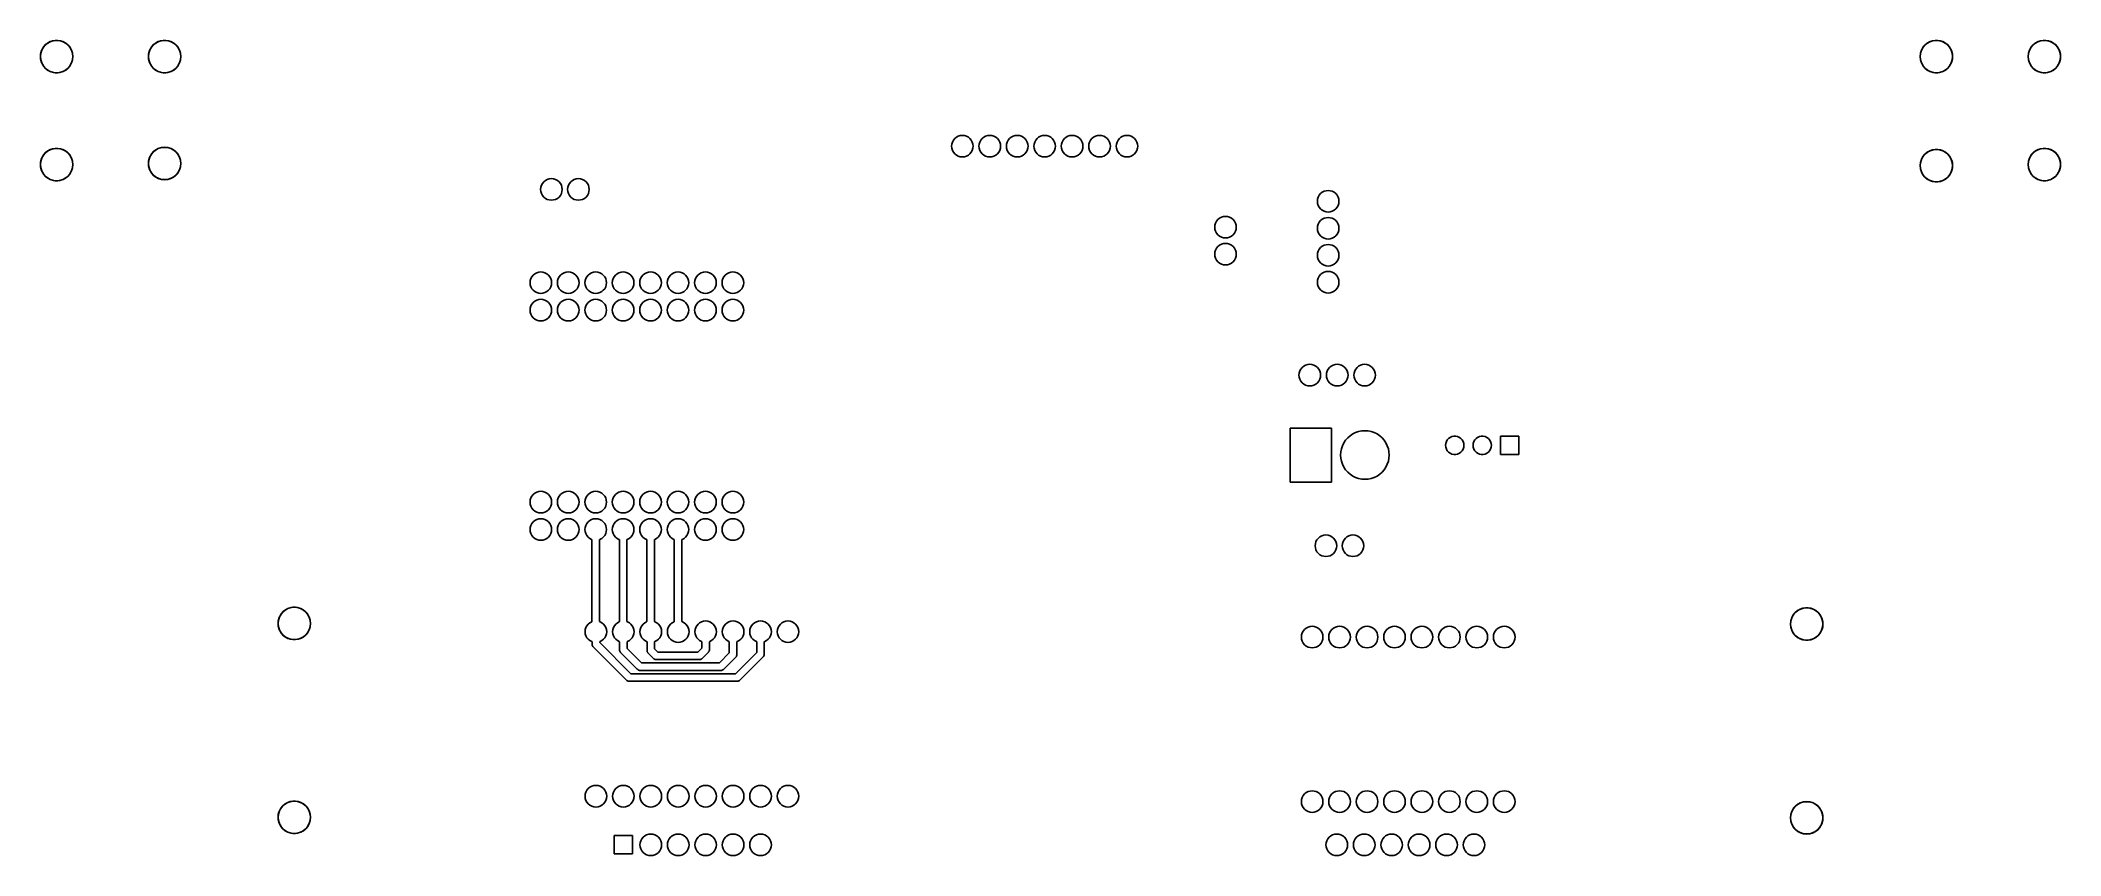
# Model space of a CAD drawing. Extents: x 62 to 248, y -139 to -64.
import ezdxf

# ---------------------------------------------------------------- set-up
doc = ezdxf.new("R2010")
doc.units = 0
doc.layers.add('BLACK', color=7, linetype='CONTINUOUS')

msp = doc.modelspace()

# ---------------------------------------------------------------- linework, layer by layer
at = {"layer": 'BLACK', "linetype": 'CONTINUOUS'}
for p, q in [((62.397457, -63.62634), (62.631772, -63.5459)), ((62.631772, -63.5459), (62.876131, -63.505123)), ((62.876131, -63.505123), (63.123869, -63.505123)), ((63.123869, -63.505123), (63.368228, -63.5459)), ((63.368228, -63.5459), (63.602543, -63.62634)), ((72.397457, -63.62634), (72.631772, -63.5459)), ((72.631772, -63.5459), (72.876131, -63.505123)), ((72.876131, -63.505123), (73.123869, -63.505123)), ((73.123869, -63.505123), (73.368228, -63.5459)), ((73.368228, -63.5459), (73.602543, -63.62634)), ((236.397457, -63.62634), (236.631772, -63.5459)), ((236.631772, -63.5459), (236.876131, -63.505123)), ((236.876131, -63.505123), (237.123869, -63.505123)), ((237.123869, -63.505123), (237.368228, -63.5459)), ((237.368228, -63.5459), (237.602543, -63.62634)), ((246.397457, -63.62634), (246.631772, -63.5459)), ((246.631772, -63.5459), (246.876131, -63.505123)), ((246.876131, -63.505123), (247.123869, -63.505123)), ((247.123869, -63.505123), (247.368228, -63.5459)), ((247.368228, -63.5459), (247.602543, -63.62634)), ((61.5, -65), (61.520458, -64.753108)), ((61.520458, -65.246892), (61.5, -65)), ((61.520458, -64.753108), (61.581274, -64.512951)), ((61.581274, -65.487049), (61.520458, -65.246892)), ((61.581274, -64.512951), (61.680789, -64.286079)), ((61.680789, -64.286079), (61.816289, -64.078681)), ((61.816289, -64.078681), (61.984078, -63.896414)), ((61.984078, -63.896414), (62.179578, -63.74425)), ((62.179578, -63.74425), (62.397457, -63.62634)), ((63.602543, -63.62634), (63.820422, -63.74425)), ((63.820422, -63.74425), (64.015922, -63.896414)), ((64.015922, -63.896414), (64.183711, -64.078681)), ((64.183711, -64.078681), (64.319211, -64.286079)), ((64.319211, -64.286079), (64.418726, -64.512951)), ((64.418726, -64.512951), (64.479542, -64.753108)), ((64.479542, -65.246892), (64.418726, -65.487049)), ((64.479542, -64.753108), (64.5, -65)), ((64.5, -65), (64.479542, -65.246892)), ((71.5, -65), (71.520458, -64.753108)), ((71.520458, -65.246892), (71.5, -65)), ((71.520458, -64.753108), (71.581274, -64.512951)), ((71.581274, -65.487049), (71.520458, -65.246892)), ((71.581274, -64.512951), (71.680789, -64.286079)), ((71.680789, -64.286079), (71.816289, -64.078681)), ((71.816289, -64.078681), (71.984078, -63.896414)), ((71.984078, -63.896414), (72.179578, -63.74425)), ((72.179578, -63.74425), (72.397457, -63.62634)), ((73.602543, -63.62634), (73.820422, -63.74425)), ((73.820422, -63.74425), (74.015922, -63.896414)), ((74.015922, -63.896414), (74.183711, -64.078681)), ((74.183711, -64.078681), (74.319211, -64.286079)), ((74.319211, -64.286079), (74.418726, -64.512951)), ((74.418726, -64.512951), (74.479542, -64.753108)), ((74.479542, -65.246892), (74.418726, -65.487049)), ((74.479542, -64.753108), (74.5, -65)), ((74.5, -65), (74.479542, -65.246892)), ((235.5, -65), (235.520458, -64.753108)), ((235.520458, -65.246892), (235.5, -65)), ((235.520458, -64.753108), (235.581274, -64.512951)), ((235.581274, -65.487049), (235.520458, -65.246892)), ((235.581274, -64.512951), (235.680789, -64.286079)), ((235.680789, -64.286079), (235.816289, -64.078681)), ((235.816289, -64.078681), (235.984078, -63.896414)), ((235.984078, -63.896414), (236.179578, -63.74425)), ((236.179578, -63.74425), (236.397457, -63.62634)), ((237.602543, -63.62634), (237.820422, -63.74425)), ((237.820422, -63.74425), (238.015922, -63.896414)), ((238.015922, -63.896414), (238.183711, -64.078681)), ((238.183711, -64.078681), (238.319211, -64.286079)), ((238.319211, -64.286079), (238.418726, -64.512951)), ((238.418726, -64.512951), (238.479542, -64.753108)), ((238.479542, -65.246892), (238.418726, -65.487049)), ((238.479542, -64.753108), (238.5, -65)), ((238.5, -65), (238.479542, -65.246892)), ((245.5, -65), (245.520458, -64.753108)), ((245.520458, -65.246892), (245.5, -65)), ((245.520458, -64.753108), (245.581274, -64.512951)), ((245.581274, -65.487049), (245.520458, -65.246892)), ((245.581274, -64.512951), (245.680789, -64.286079)), ((245.680789, -64.286079), (245.816289, -64.078681)), ((245.816289, -64.078681), (245.984078, -63.896414)), ((245.984078, -63.896414), (246.179578, -63.74425)), ((246.179578, -63.74425), (246.397457, -63.62634)), ((247.602543, -63.62634), (247.820422, -63.74425)), ((247.820422, -63.74425), (248.015922, -63.896414)), ((248.015922, -63.896414), (248.183711, -64.078681)), ((248.183711, -64.078681), (248.319211, -64.286079)), ((248.319211, -64.286079), (248.418726, -64.512951)), ((248.418726, -64.512951), (248.479542, -64.753108)), ((248.479542, -65.246892), (248.418726, -65.487049)), ((248.479542, -64.753108), (248.5, -65)), ((248.5, -65), (248.479542, -65.246892)), ((61.680789, -65.713921), (61.581274, -65.487049)), ((61.816289, -65.921319), (61.680789, -65.713921)), ((61.984078, -66.103586), (61.816289, -65.921319)), ((62.179578, -66.25575), (61.984078, -66.103586)), ((62.397457, -66.37366), (62.179578, -66.25575)), ((62.631772, -66.4541), (62.397457, -66.37366)), ((62.876131, -66.494877), (62.631772, -66.4541)), ((63.123869, -66.494877), (62.876131, -66.494877)), ((63.368228, -66.4541), (63.123869, -66.494877)), ((63.602543, -66.37366), (63.368228, -66.4541)), ((63.820422, -66.25575), (63.602543, -66.37366)), ((64.015922, -66.103586), (63.820422, -66.25575)), ((64.183711, -65.921319), (64.015922, -66.103586)), ((64.319211, -65.713921), (64.183711, -65.921319)), ((64.418726, -65.487049), (64.319211, -65.713921)), ((71.680789, -65.713921), (71.581274, -65.487049)), ((71.816289, -65.921319), (71.680789, -65.713921)), ((71.984078, -66.103586), (71.816289, -65.921319)), ((72.179578, -66.25575), (71.984078, -66.103586)), ((72.397457, -66.37366), (72.179578, -66.25575)), ((72.631772, -66.4541), (72.397457, -66.37366)), ((72.876131, -66.494877), (72.631772, -66.4541)), ((73.123869, -66.494877), (72.876131, -66.494877)), ((73.368228, -66.4541), (73.123869, -66.494877)), ((73.602543, -66.37366), (73.368228, -66.4541)), ((73.820422, -66.25575), (73.602543, -66.37366)), ((74.015922, -66.103586), (73.820422, -66.25575)), ((74.183711, -65.921319), (74.015922, -66.103586)), ((74.319211, -65.713921), (74.183711, -65.921319)), ((74.418726, -65.487049), (74.319211, -65.713921)), ((235.680789, -65.713921), (235.581274, -65.487049)), ((235.816289, -65.921319), (235.680789, -65.713921)), ((235.984078, -66.103586), (235.816289, -65.921319)), ((236.179578, -66.25575), (235.984078, -66.103586)), ((236.397457, -66.37366), (236.179578, -66.25575)), ((236.631772, -66.4541), (236.397457, -66.37366)), ((236.876131, -66.494877), (236.631772, -66.4541)), ((237.123869, -66.494877), (236.876131, -66.494877)), ((237.368228, -66.4541), (237.123869, -66.494877)), ((237.602543, -66.37366), (237.368228, -66.4541)), ((237.820422, -66.25575), (237.602543, -66.37366)), ((238.015922, -66.103586), (237.820422, -66.25575)), ((238.183711, -65.921319), (238.015922, -66.103586)), ((238.319211, -65.713921), (238.183711, -65.921319)), ((238.418726, -65.487049), (238.319211, -65.713921)), ((245.680789, -65.713921), (245.581274, -65.487049)), ((245.816289, -65.921319), (245.680789, -65.713921)), ((245.984078, -66.103586), (245.816289, -65.921319)), ((246.179578, -66.25575), (245.984078, -66.103586)), ((246.397457, -66.37366), (246.179578, -66.25575)), ((246.631772, -66.4541), (246.397457, -66.37366)), ((246.876131, -66.494877), (246.631772, -66.4541)), ((247.123869, -66.494877), (246.876131, -66.494877)), ((247.368228, -66.4541), (247.123869, -66.494877)), ((247.602543, -66.37366), (247.368228, -66.4541)), ((247.820422, -66.25575), (247.602543, -66.37366)), ((248.015922, -66.103586), (247.820422, -66.25575)), ((248.183711, -65.921319), (248.015922, -66.103586)), ((248.319211, -65.713921), (248.183711, -65.921319)), ((248.418726, -65.487049), (248.319211, -65.713921)), ((145.859215, -73.10491), (145.91612, -72.917317)), ((145.91612, -72.917317), (146.00853, -72.74443)), ((146.00853, -72.74443), (146.132893, -72.592893)), ((146.132893, -72.592893), (146.28443, -72.46853)), ((146.28443, -72.46853), (146.457317, -72.37612)), ((146.457317, -72.37612), (146.64491, -72.319215)), ((146.64491, -72.319215), (146.84, -72.3)), ((146.84, -72.3), (147.03509, -72.319215)), ((147.03509, -72.319215), (147.222683, -72.37612)), ((147.222683, -72.37612), (147.39557, -72.46853)), ((147.39557, -72.46853), (147.547107, -72.592893)), ((147.547107, -72.592893), (147.67147, -72.74443)), ((147.67147, -72.74443), (147.76388, -72.917317)), ((147.76388, -72.917317), (147.820785, -73.10491)), ((148.399215, -73.10491), (148.45612, -72.917317)), ((148.45612, -72.917317), (148.54853, -72.74443)), ((148.54853, -72.74443), (148.672893, -72.592893)), ((148.672893, -72.592893), (148.82443, -72.46853)), ((148.82443, -72.46853), (148.997317, -72.37612)), ((148.997317, -72.37612), (149.18491, -72.319215)), ((149.18491, -72.319215), (149.38, -72.3)), ((149.38, -72.3), (149.57509, -72.319215)), ((149.57509, -72.319215), (149.762683, -72.37612)), ((149.762683, -72.37612), (149.93557, -72.46853)), ((149.93557, -72.46853), (150.087107, -72.592893)), ((150.087107, -72.592893), (150.21147, -72.74443)), ((150.21147, -72.74443), (150.30388, -72.917317)), ((150.30388, -72.917317), (150.360785, -73.10491)), ((150.939215, -73.10491), (150.99612, -72.917317)), ((150.99612, -72.917317), (151.08853, -72.74443)), ((151.08853, -72.74443), (151.212893, -72.592893)), ((151.212893, -72.592893), (151.36443, -72.46853)), ((151.36443, -72.46853), (151.537317, -72.37612)), ((151.537317, -72.37612), (151.72491, -72.319215)), ((151.72491, -72.319215), (151.92, -72.3)), ((151.92, -72.3), (152.11509, -72.319215)), ((152.11509, -72.319215), (152.302683, -72.37612)), ((152.302683, -72.37612), (152.47557, -72.46853)), ((152.47557, -72.46853), (152.627107, -72.592893)), ((152.627107, -72.592893), (152.75147, -72.74443)), ((152.75147, -72.74443), (152.84388, -72.917317)), ((152.84388, -72.917317), (152.900785, -73.10491)), ((153.479215, -73.10491), (153.53612, -72.917317)), ((153.53612, -72.917317), (153.62853, -72.74443)), ((153.62853, -72.74443), (153.752893, -72.592893)), ((153.752893, -72.592893), (153.90443, -72.46853)), ((153.90443, -72.46853), (154.077317, -72.37612)), ((154.077317, -72.37612), (154.26491, -72.319215)), ((154.26491, -72.319215), (154.46, -72.3)), ((154.46, -72.3), (154.65509, -72.319215)), ((154.65509, -72.319215), (154.842683, -72.37612)), ((154.842683, -72.37612), (155.01557, -72.46853)), ((155.01557, -72.46853), (155.167107, -72.592893)), ((155.167107, -72.592893), (155.29147, -72.74443)), ((155.29147, -72.74443), (155.38388, -72.917317)), ((155.38388, -72.917317), (155.440785, -73.10491)), ((156.019215, -73.10491), (156.07612, -72.917317)), ((156.07612, -72.917317), (156.16853, -72.74443)), ((156.16853, -72.74443), (156.292893, -72.592893)), ((156.292893, -72.592893), (156.44443, -72.46853)), ((156.44443, -72.46853), (156.617317, -72.37612)), ((156.617317, -72.37612), (156.80491, -72.319215)), ((156.80491, -72.319215), (157, -72.3)), ((157, -72.3), (157.19509, -72.319215)), ((157.19509, -72.319215), (157.382683, -72.37612)), ((157.382683, -72.37612), (157.55557, -72.46853)), ((157.55557, -72.46853), (157.707107, -72.592893)), ((157.707107, -72.592893), (157.83147, -72.74443)), ((157.83147, -72.74443), (157.92388, -72.917317)), ((157.92388, -72.917317), (157.980785, -73.10491)), ((158.559215, -73.10491), (158.61612, -72.917317)), ((158.61612, -72.917317), (158.70853, -72.74443)), ((158.70853, -72.74443), (158.832893, -72.592893)), ((158.832893, -72.592893), (158.98443, -72.46853)), ((158.98443, -72.46853), (159.157317, -72.37612)), ((159.157317, -72.37612), (159.34491, -72.319215)), ((159.34491, -72.319215), (159.54, -72.3)), ((159.54, -72.3), (159.73509, -72.319215)), ((159.73509, -72.319215), (159.922683, -72.37612)), ((159.922683, -72.37612), (160.09557, -72.46853)), ((160.09557, -72.46853), (160.247107, -72.592893)), ((160.247107, -72.592893), (160.37147, -72.74443)), ((160.37147, -72.74443), (160.46388, -72.917317)), ((160.46388, -72.917317), (160.520785, -73.10491)), ((161.099215, -73.10491), (161.15612, -72.917317)), ((161.15612, -72.917317), (161.24853, -72.74443)), ((161.24853, -72.74443), (161.372893, -72.592893)), ((161.372893, -72.592893), (161.52443, -72.46853)), ((161.52443, -72.46853), (161.697317, -72.37612)), ((161.697317, -72.37612), (161.88491, -72.319215)), ((161.88491, -72.319215), (162.08, -72.3)), ((162.08, -72.3), (162.27509, -72.319215)), ((162.27509, -72.319215), (162.462683, -72.37612)), ((162.462683, -72.37612), (162.63557, -72.46853)), ((162.63557, -72.46853), (162.787107, -72.592893)), ((162.787107, -72.592893), (162.91147, -72.74443)), ((162.91147, -72.74443), (163.00388, -72.917317)), ((163.00388, -72.917317), (163.060785, -73.10491)), ((61.5, -75), (61.520458, -74.753108)), ((61.520458, -74.753108), (61.581274, -74.512951)), ((61.581274, -74.512951), (61.680789, -74.286079)), ((61.680789, -74.286079), (61.816289, -74.078681)), ((61.816289, -74.078681), (61.984078, -73.896414)), ((61.984078, -73.896414), (62.179578, -73.74425)), ((62.179578, -73.74425), (62.397457, -73.62634)), ((62.397457, -73.62634), (62.631772, -73.5459)), ((62.631772, -73.5459), (62.876131, -73.505123)), ((62.876131, -73.505123), (63.123869, -73.505123)), ((63.123869, -73.505123), (63.368228, -73.5459)), ((63.368228, -73.5459), (63.602543, -73.62634)), ((63.602543, -73.62634), (63.820422, -73.74425)), ((63.820422, -73.74425), (64.015922, -73.896414)), ((64.015922, -73.896414), (64.183711, -74.078681)), ((64.183711, -74.078681), (64.319211, -74.286079)), ((64.319211, -74.286079), (64.418726, -74.512951)), ((64.418726, -74.512951), (64.479542, -74.753108)), ((64.479542, -74.753108), (64.5, -75)), ((71.5, -74.9), (71.520458, -74.653108)), ((71.520458, -74.653108), (71.581274, -74.412951)), ((71.581274, -74.412951), (71.680789, -74.186079)), ((71.680789, -74.186079), (71.816289, -73.978681)), ((71.816289, -73.978681), (71.984078, -73.796414)), ((71.984078, -73.796414), (72.179578, -73.64425)), ((72.179578, -73.64425), (72.397457, -73.52634)), ((72.397457, -73.52634), (72.631772, -73.4459)), ((72.631772, -73.4459), (72.876131, -73.405123)), ((72.876131, -73.405123), (73.123869, -73.405123)), ((73.123869, -73.405123), (73.368228, -73.4459)), ((73.368228, -73.4459), (73.602543, -73.52634)), ((73.602543, -73.52634), (73.820422, -73.64425)), ((73.820422, -73.64425), (74.015922, -73.796414)), ((74.015922, -73.796414), (74.183711, -73.978681)), ((74.183711, -73.978681), (74.319211, -74.186079)), ((74.319211, -74.186079), (74.418726, -74.412951)), ((74.418726, -74.412951), (74.479542, -74.653108)), ((74.479542, -74.653108), (74.5, -74.9)), ((145.84, -73.3), (145.859215, -73.10491)), ((145.859215, -73.49509), (145.84, -73.3)), ((145.91612, -73.682683), (145.859215, -73.49509)), ((146.00853, -73.85557), (145.91612, -73.682683)), ((146.132893, -74.007107), (146.00853, -73.85557)), ((146.28443, -74.13147), (146.132893, -74.007107)), ((146.457317, -74.22388), (146.28443, -74.13147)), ((146.64491, -74.280785), (146.457317, -74.22388)), ((146.84, -74.3), (146.64491, -74.280785)), ((147.03509, -74.280785), (146.84, -74.3)), ((147.222683, -74.22388), (147.03509, -74.280785)), ((147.39557, -74.13147), (147.222683, -74.22388)), ((147.547107, -74.007107), (147.39557, -74.13147)), ((147.67147, -73.85557), (147.547107, -74.007107)), ((147.76388, -73.682683), (147.67147, -73.85557)), ((147.820785, -73.49509), (147.76388, -73.682683)), ((147.820785, -73.10491), (147.84, -73.3)), ((147.84, -73.3), (147.820785, -73.49509)), ((148.38, -73.3), (148.399215, -73.10491)), ((148.399215, -73.49509), (148.38, -73.3)), ((148.45612, -73.682683), (148.399215, -73.49509)), ((148.54853, -73.85557), (148.45612, -73.682683)), ((148.672893, -74.007107), (148.54853, -73.85557)), ((148.82443, -74.13147), (148.672893, -74.007107)), ((148.997317, -74.22388), (148.82443, -74.13147)), ((149.18491, -74.280785), (148.997317, -74.22388)), ((149.38, -74.3), (149.18491, -74.280785)), ((149.57509, -74.280785), (149.38, -74.3)), ((149.762683, -74.22388), (149.57509, -74.280785)), ((149.93557, -74.13147), (149.762683, -74.22388)), ((150.087107, -74.007107), (149.93557, -74.13147)), ((150.21147, -73.85557), (150.087107, -74.007107)), ((150.30388, -73.682683), (150.21147, -73.85557)), ((150.360785, -73.49509), (150.30388, -73.682683)), ((150.360785, -73.10491), (150.38, -73.3)), ((150.38, -73.3), (150.360785, -73.49509)), ((150.92, -73.3), (150.939215, -73.10491)), ((150.939215, -73.49509), (150.92, -73.3)), ((150.99612, -73.682683), (150.939215, -73.49509)), ((151.08853, -73.85557), (150.99612, -73.682683)), ((151.212893, -74.007107), (151.08853, -73.85557)), ((151.36443, -74.13147), (151.212893, -74.007107)), ((151.537317, -74.22388), (151.36443, -74.13147)), ((151.72491, -74.280785), (151.537317, -74.22388)), ((151.92, -74.3), (151.72491, -74.280785)), ((152.11509, -74.280785), (151.92, -74.3)), ((152.302683, -74.22388), (152.11509, -74.280785)), ((152.47557, -74.13147), (152.302683, -74.22388)), ((152.627107, -74.007107), (152.47557, -74.13147)), ((152.75147, -73.85557), (152.627107, -74.007107)), ((152.84388, -73.682683), (152.75147, -73.85557)), ((152.900785, -73.49509), (152.84388, -73.682683)), ((152.900785, -73.10491), (152.92, -73.3)), ((152.92, -73.3), (152.900785, -73.49509)), ((153.46, -73.3), (153.479215, -73.10491)), ((153.479215, -73.49509), (153.46, -73.3)), ((153.53612, -73.682683), (153.479215, -73.49509)), ((153.62853, -73.85557), (153.53612, -73.682683)), ((153.752893, -74.007107), (153.62853, -73.85557)), ((153.90443, -74.13147), (153.752893, -74.007107)), ((154.077317, -74.22388), (153.90443, -74.13147)), ((154.26491, -74.280785), (154.077317, -74.22388)), ((154.46, -74.3), (154.26491, -74.280785)), ((154.65509, -74.280785), (154.46, -74.3)), ((154.842683, -74.22388), (154.65509, -74.280785)), ((155.01557, -74.13147), (154.842683, -74.22388)), ((155.167107, -74.007107), (155.01557, -74.13147)), ((155.29147, -73.85557), (155.167107, -74.007107)), ((155.38388, -73.682683), (155.29147, -73.85557)), ((155.440785, -73.49509), (155.38388, -73.682683)), ((155.440785, -73.10491), (155.46, -73.3)), ((155.46, -73.3), (155.440785, -73.49509)), ((156, -73.3), (156.019215, -73.10491)), ((156.019215, -73.49509), (156, -73.3)), ((156.07612, -73.682683), (156.019215, -73.49509)), ((156.16853, -73.85557), (156.07612, -73.682683)), ((156.292893, -74.007107), (156.16853, -73.85557)), ((156.44443, -74.13147), (156.292893, -74.007107)), ((156.617317, -74.22388), (156.44443, -74.13147)), ((156.80491, -74.280785), (156.617317, -74.22388)), ((157, -74.3), (156.80491, -74.280785)), ((157.19509, -74.280785), (157, -74.3)), ((157.382683, -74.22388), (157.19509, -74.280785)), ((157.55557, -74.13147), (157.382683, -74.22388)), ((157.707107, -74.007107), (157.55557, -74.13147)), ((157.83147, -73.85557), (157.707107, -74.007107)), ((157.92388, -73.682683), (157.83147, -73.85557)), ((157.980785, -73.49509), (157.92388, -73.682683)), ((157.980785, -73.10491), (158, -73.3)), ((158, -73.3), (157.980785, -73.49509)), ((158.54, -73.3), (158.559215, -73.10491)), ((158.559215, -73.49509), (158.54, -73.3)), ((158.61612, -73.682683), (158.559215, -73.49509)), ((158.70853, -73.85557), (158.61612, -73.682683)), ((158.832893, -74.007107), (158.70853, -73.85557)), ((158.98443, -74.13147), (158.832893, -74.007107)), ((159.157317, -74.22388), (158.98443, -74.13147)), ((159.34491, -74.280785), (159.157317, -74.22388)), ((159.54, -74.3), (159.34491, -74.280785)), ((159.73509, -74.280785), (159.54, -74.3)), ((159.922683, -74.22388), (159.73509, -74.280785)), ((160.09557, -74.13147), (159.922683, -74.22388)), ((160.247107, -74.007107), (160.09557, -74.13147)), ((160.37147, -73.85557), (160.247107, -74.007107)), ((160.46388, -73.682683), (160.37147, -73.85557)), ((160.520785, -73.49509), (160.46388, -73.682683)), ((160.520785, -73.10491), (160.54, -73.3)), ((160.54, -73.3), (160.520785, -73.49509)), ((161.08, -73.3), (161.099215, -73.10491)), ((161.099215, -73.49509), (161.08, -73.3)), ((161.15612, -73.682683), (161.099215, -73.49509)), ((161.24853, -73.85557), (161.15612, -73.682683)), ((161.372893, -74.007107), (161.24853, -73.85557)), ((161.52443, -74.13147), (161.372893, -74.007107)), ((161.697317, -74.22388), (161.52443, -74.13147)), ((161.88491, -74.280785), (161.697317, -74.22388)), ((162.08, -74.3), (161.88491, -74.280785)), ((162.27509, -74.280785), (162.08, -74.3)), ((162.462683, -74.22388), (162.27509, -74.280785)), ((162.63557, -74.13147), (162.462683, -74.22388)), ((162.787107, -74.007107), (162.63557, -74.13147)), ((162.91147, -73.85557), (162.787107, -74.007107)), ((163.00388, -73.682683), (162.91147, -73.85557)), ((163.060785, -73.49509), (163.00388, -73.682683)), ((163.060785, -73.10491), (163.08, -73.3)), ((163.08, -73.3), (163.060785, -73.49509)), ((235.520458, -74.853108), (235.581274, -74.612951)), ((235.581274, -74.612951), (235.680789, -74.386079)), ((235.680789, -74.386079), (235.816289, -74.178681)), ((235.816289, -74.178681), (235.984078, -73.996414)), ((235.984078, -73.996414), (236.179578, -73.84425)), ((236.179578, -73.84425), (236.397457, -73.72634)), ((236.397457, -73.72634), (236.631772, -73.6459)), ((236.631772, -73.6459), (236.876131, -73.605123)), ((236.876131, -73.605123), (237.123869, -73.605123)), ((237.123869, -73.605123), (237.368228, -73.6459)), ((237.368228, -73.6459), (237.602543, -73.72634)), ((237.602543, -73.72634), (237.820422, -73.84425)), ((237.820422, -73.84425), (238.015922, -73.996414)), ((238.015922, -73.996414), (238.183711, -74.178681)), ((238.183711, -74.178681), (238.319211, -74.386079)), ((238.319211, -74.386079), (238.418726, -74.612951)), ((238.418726, -74.612951), (238.479542, -74.853108)), ((245.5, -75), (245.520458, -74.753108)), ((245.520458, -74.753108), (245.581274, -74.512951)), ((245.581274, -74.512951), (245.680789, -74.286079)), ((245.680789, -74.286079), (245.816289, -74.078681)), ((245.816289, -74.078681), (245.984078, -73.896414)), ((245.984078, -73.896414), (246.179578, -73.74425)), ((246.179578, -73.74425), (246.397457, -73.62634)), ((246.397457, -73.62634), (246.631772, -73.5459)), ((246.631772, -73.5459), (246.876131, -73.505123)), ((246.876131, -73.505123), (247.123869, -73.505123)), ((247.123869, -73.505123), (247.368228, -73.5459)), ((247.368228, -73.5459), (247.602543, -73.62634)), ((247.602543, -73.62634), (247.820422, -73.74425)), ((247.820422, -73.74425), (248.015922, -73.896414)), ((248.015922, -73.896414), (248.183711, -74.078681)), ((248.183711, -74.078681), (248.319211, -74.286079)), ((248.319211, -74.286079), (248.418726, -74.512951)), ((248.418726, -74.512951), (248.479542, -74.753108)), ((248.479542, -74.753108), (248.5, -75)), ((61.520458, -75.246892), (61.5, -75)), ((61.581274, -75.487049), (61.520458, -75.246892)), ((61.680789, -75.713921), (61.581274, -75.487049)), ((61.816289, -75.921319), (61.680789, -75.713921)), ((61.984078, -76.103586), (61.816289, -75.921319)), ((62.179578, -76.25575), (61.984078, -76.103586)), ((62.397457, -76.37366), (62.179578, -76.25575)), ((62.631772, -76.4541), (62.397457, -76.37366)), ((62.876131, -76.494877), (62.631772, -76.4541)), ((63.123869, -76.494877), (62.876131, -76.494877)), ((63.368228, -76.4541), (63.123869, -76.494877)), ((63.602543, -76.37366), (63.368228, -76.4541)), ((63.820422, -76.25575), (63.602543, -76.37366)), ((64.015922, -76.103586), (63.820422, -76.25575)), ((64.183711, -75.921319), (64.015922, -76.103586)), ((64.319211, -75.713921), (64.183711, -75.921319)), ((64.418726, -75.487049), (64.319211, -75.713921)), ((64.479542, -75.246892), (64.418726, -75.487049)), ((64.5, -75), (64.479542, -75.246892)), ((71.520458, -75.146892), (71.5, -74.9)), ((71.581274, -75.387049), (71.520458, -75.146892)), ((71.680789, -75.613921), (71.581274, -75.387049)), ((71.816289, -75.821319), (71.680789, -75.613921)), ((71.984078, -76.003586), (71.816289, -75.821319)), ((72.179578, -76.15575), (71.984078, -76.003586)), ((72.397457, -76.27366), (72.179578, -76.15575)), ((72.631772, -76.3541), (72.397457, -76.27366)), ((72.876131, -76.394877), (72.631772, -76.3541)), ((73.123869, -76.394877), (72.876131, -76.394877)), ((73.368228, -76.3541), (73.123869, -76.394877)), ((73.602543, -76.27366), (73.368228, -76.3541)), ((73.820422, -76.15575), (73.602543, -76.27366)), ((74.015922, -76.003586), (73.820422, -76.15575)), ((74.183711, -75.821319), (74.015922, -76.003586)), ((74.319211, -75.613921), (74.183711, -75.821319)), ((74.418726, -75.387049), (74.319211, -75.613921)), ((74.479542, -75.146892), (74.418726, -75.387049)), ((74.5, -74.9), (74.479542, -75.146892)), ((107.96853, -76.74443), (108.092893, -76.592893)), ((108.092893, -76.592893), (108.24443, -76.46853)), ((108.24443, -76.46853), (108.417317, -76.37612)), ((108.417317, -76.37612), (108.60491, -76.319215)), ((108.60491, -76.319215), (108.8, -76.3)), ((108.8, -76.3), (108.99509, -76.319215)), ((108.99509, -76.319215), (109.182683, -76.37612)), ((109.182683, -76.37612), (109.35557, -76.46853)), ((109.35557, -76.46853), (109.507107, -76.592893)), ((109.507107, -76.592893), (109.63147, -76.74443)), ((110.46853, -76.74443), (110.592893, -76.592893)), ((110.592893, -76.592893), (110.74443, -76.46853)), ((110.74443, -76.46853), (110.917317, -76.37612)), ((110.917317, -76.37612), (111.10491, -76.319215)), ((111.10491, -76.319215), (111.3, -76.3)), ((111.3, -76.3), (111.49509, -76.319215)), ((111.49509, -76.319215), (111.682683, -76.37612)), ((111.682683, -76.37612), (111.85557, -76.46853)), ((111.85557, -76.46853), (112.007107, -76.592893)), ((112.007107, -76.592893), (112.13147, -76.74443)), ((235.5, -75.1), (235.520458, -74.853108)), ((235.520458, -75.346892), (235.5, -75.1)), ((235.581274, -75.587049), (235.520458, -75.346892)), ((235.680789, -75.813921), (235.581274, -75.587049)), ((235.816289, -76.021319), (235.680789, -75.813921)), ((235.984078, -76.203586), (235.816289, -76.021319)), ((236.179578, -76.35575), (235.984078, -76.203586)), ((236.397457, -76.47366), (236.179578, -76.35575)), ((236.631772, -76.5541), (236.397457, -76.47366)), ((236.876131, -76.594877), (236.631772, -76.5541)), ((237.123869, -76.594877), (236.876131, -76.594877)), ((237.368228, -76.5541), (237.123869, -76.594877)), ((237.602543, -76.47366), (237.368228, -76.5541)), ((237.820422, -76.35575), (237.602543, -76.47366)), ((238.015922, -76.203586), (237.820422, -76.35575)), ((238.183711, -76.021319), (238.015922, -76.203586)), ((238.319211, -75.813921), (238.183711, -76.021319)), ((238.418726, -75.587049), (238.319211, -75.813921)), ((238.479542, -75.346892), (238.418726, -75.587049)), ((238.479542, -74.853108), (238.5, -75.1)), ((238.5, -75.1), (238.479542, -75.346892)), ((245.520458, -75.246892), (245.5, -75)), ((245.581274, -75.487049), (245.520458, -75.246892)), ((245.680789, -75.713921), (245.581274, -75.487049)), ((245.816289, -75.921319), (245.680789, -75.713921)), ((245.984078, -76.103586), (245.816289, -75.921319)), ((246.179578, -76.25575), (245.984078, -76.103586)), ((246.397457, -76.37366), (246.179578, -76.25575)), ((246.631772, -76.4541), (246.397457, -76.37366)), ((246.876131, -76.494877), (246.631772, -76.4541)), ((247.123869, -76.494877), (246.876131, -76.494877)), ((247.368228, -76.4541), (247.123869, -76.494877)), ((247.602543, -76.37366), (247.368228, -76.4541)), ((247.820422, -76.25575), (247.602543, -76.37366)), ((248.015922, -76.103586), (247.820422, -76.25575)), ((248.183711, -75.921319), (248.015922, -76.103586)), ((248.319211, -75.713921), (248.183711, -75.921319)), ((248.418726, -75.487049), (248.319211, -75.713921)), ((248.479542, -75.246892), (248.418726, -75.487049)), ((248.5, -75), (248.479542, -75.246892)), ((107.8, -77.3), (107.819215, -77.10491)), ((107.819215, -77.49509), (107.8, -77.3)), ((107.819215, -77.10491), (107.87612, -76.917317)), ((107.87612, -77.682683), (107.819215, -77.49509)), ((107.87612, -76.917317), (107.96853, -76.74443)), ((107.96853, -77.85557), (107.87612, -77.682683)), ((108.092893, -78.007107), (107.96853, -77.85557)), ((108.24443, -78.13147), (108.092893, -78.007107)), ((108.417317, -78.22388), (108.24443, -78.13147)), ((108.60491, -78.280785), (108.417317, -78.22388)), ((108.8, -78.3), (108.60491, -78.280785)), ((108.99509, -78.280785), (108.8, -78.3)), ((109.182683, -78.22388), (108.99509, -78.280785)), ((109.35557, -78.13147), (109.182683, -78.22388)), ((109.507107, -78.007107), (109.35557, -78.13147)), ((109.63147, -77.85557), (109.507107, -78.007107)), ((109.63147, -76.74443), (109.72388, -76.917317)), ((109.72388, -77.682683), (109.63147, -77.85557)), ((109.72388, -76.917317), (109.780785, -77.10491)), ((109.780785, -77.49509), (109.72388, -77.682683)), ((109.780785, -77.10491), (109.8, -77.3)), ((109.8, -77.3), (109.780785, -77.49509)), ((110.3, -77.3), (110.319215, -77.10491)), ((110.319215, -77.49509), (110.3, -77.3)), ((110.319215, -77.10491), (110.37612, -76.917317)), ((110.37612, -77.682683), (110.319215, -77.49509)), ((110.37612, -76.917317), (110.46853, -76.74443)), ((110.46853, -77.85557), (110.37612, -77.682683)), ((110.592893, -78.007107), (110.46853, -77.85557)), ((110.74443, -78.13147), (110.592893, -78.007107)), ((110.917317, -78.22388), (110.74443, -78.13147)), ((111.10491, -78.280785), (110.917317, -78.22388)), ((111.3, -78.3), (111.10491, -78.280785)), ((111.49509, -78.280785), (111.3, -78.3)), ((111.682683, -78.22388), (111.49509, -78.280785)), ((111.85557, -78.13147), (111.682683, -78.22388)), ((112.007107, -78.007107), (111.85557, -78.13147)), ((112.13147, -77.85557), (112.007107, -78.007107)), ((112.13147, -76.74443), (112.22388, -76.917317)), ((112.22388, -77.682683), (112.13147, -77.85557)), ((112.22388, -76.917317), (112.280785, -77.10491)), ((112.280785, -77.49509), (112.22388, -77.682683)), ((112.280785, -77.10491), (112.3, -77.3)), ((112.3, -77.3), (112.280785, -77.49509)), ((179.7, -78.4), (179.719215, -78.20491)), ((179.719215, -78.59509), (179.7, -78.4)), ((179.719215, -78.20491), (179.77612, -78.017317)), ((179.77612, -78.017317), (179.86853, -77.84443)), ((179.86853, -77.84443), (179.992893, -77.692893)), ((179.992893, -77.692893), (180.14443, -77.56853)), ((180.14443, -77.56853), (180.317317, -77.47612)), ((180.317317, -77.47612), (180.50491, -77.419215)), ((180.50491, -77.419215), (180.7, -77.4)), ((180.7, -77.4), (180.89509, -77.419215)), ((180.89509, -77.419215), (181.082683, -77.47612)), ((181.082683, -77.47612), (181.25557, -77.56853)), ((181.25557, -77.56853), (181.407107, -77.692893)), ((181.407107, -77.692893), (181.53147, -77.84443)), ((181.53147, -77.84443), (181.62388, -78.017317)), ((181.62388, -78.017317), (181.680785, -78.20491)), ((181.680785, -78.20491), (181.7, -78.4)), ((181.7, -78.4), (181.680785, -78.59509)), ((170.27612, -80.417317), (170.36853, -80.24443)), ((170.36853, -80.24443), (170.492893, -80.092893)), ((170.492893, -80.092893), (170.64443, -79.96853)), ((170.64443, -79.96853), (170.817317, -79.87612)), ((170.817317, -79.87612), (171.00491, -79.819215)), ((171.00491, -79.819215), (171.2, -79.8)), ((171.2, -79.8), (171.39509, -79.819215)), ((171.39509, -79.819215), (171.582683, -79.87612)), ((171.582683, -79.87612), (171.75557, -79.96853)), ((171.75557, -79.96853), (171.907107, -80.092893)), ((171.907107, -80.092893), (172.03147, -80.24443)), ((172.03147, -80.24443), (172.12388, -80.417317)), ((179.77612, -78.782683), (179.719215, -78.59509)), ((179.86853, -78.95557), (179.77612, -78.782683)), ((179.77612, -80.517317), (179.86853, -80.34443)), ((179.992893, -79.107107), (179.86853, -78.95557)), ((179.86853, -80.34443), (179.992893, -80.192893)), ((180.14443, -79.23147), (179.992893, -79.107107)), ((179.992893, -80.192893), (180.14443, -80.06853)), ((180.317317, -79.32388), (180.14443, -79.23147)), ((180.14443, -80.06853), (180.317317, -79.97612)), ((180.50491, -79.380785), (180.317317, -79.32388)), ((180.317317, -79.97612), (180.50491, -79.919215)), ((180.7, -79.4), (180.50491, -79.380785)), ((180.50491, -79.919215), (180.7, -79.9)), ((180.89509, -79.380785), (180.7, -79.4)), ((180.7, -79.9), (180.89509, -79.919215)), ((181.082683, -79.32388), (180.89509, -79.380785)), ((180.89509, -79.919215), (181.082683, -79.97612)), ((181.25557, -79.23147), (181.082683, -79.32388)), ((181.082683, -79.97612), (181.25557, -80.06853)), ((181.407107, -79.107107), (181.25557, -79.23147)), ((181.25557, -80.06853), (181.407107, -80.192893)), ((181.53147, -78.95557), (181.407107, -79.107107)), ((181.407107, -80.192893), (181.53147, -80.34443)), ((181.62388, -78.782683), (181.53147, -78.95557)), ((181.53147, -80.34443), (181.62388, -80.517317)), ((181.680785, -78.59509), (181.62388, -78.782683)), ((170.2, -80.8), (170.219215, -80.60491)), ((170.219215, -80.99509), (170.2, -80.8)), ((170.219215, -80.60491), (170.27612, -80.417317)), ((170.27612, -81.182683), (170.219215, -80.99509)), ((170.36853, -81.35557), (170.27612, -81.182683)), ((170.492893, -81.507107), (170.36853, -81.35557)), ((170.64443, -81.63147), (170.492893, -81.507107)), ((170.817317, -81.72388), (170.64443, -81.63147)), ((171.00491, -81.780785), (170.817317, -81.72388)), ((171.2, -81.8), (171.00491, -81.780785)), ((171.39509, -81.780785), (171.2, -81.8)), ((171.582683, -81.72388), (171.39509, -81.780785)), ((171.75557, -81.63147), (171.582683, -81.72388)), ((171.907107, -81.507107), (171.75557, -81.63147)), ((172.03147, -81.35557), (171.907107, -81.507107)), ((172.12388, -81.182683), (172.03147, -81.35557)), ((172.12388, -80.417317), (172.180785, -80.60491)), ((172.180785, -80.99509), (172.12388, -81.182683)), ((172.180785, -80.60491), (172.2, -80.8)), ((172.2, -80.8), (172.180785, -80.99509)), ((179.7, -80.9), (179.719215, -80.70491)), ((179.719215, -81.09509), (179.7, -80.9)), ((179.719215, -80.70491), (179.77612, -80.517317)), ((179.77612, -81.282683), (179.719215, -81.09509)), ((179.86853, -81.45557), (179.77612, -81.282683)), ((179.992893, -81.607107), (179.86853, -81.45557)), ((180.14443, -81.73147), (179.992893, -81.607107)), ((180.317317, -81.82388), (180.14443, -81.73147)), ((180.50491, -81.880785), (180.317317, -81.82388)), ((180.7, -81.9), (180.50491, -81.880785)), ((180.89509, -81.880785), (180.7, -81.9)), ((181.082683, -81.82388), (180.89509, -81.880785)), ((181.25557, -81.73147), (181.082683, -81.82388)), ((181.407107, -81.607107), (181.25557, -81.73147)), ((181.53147, -81.45557), (181.407107, -81.607107)), ((181.62388, -81.282683), (181.53147, -81.45557)), ((181.62388, -80.517317), (181.680785, -80.70491)), ((181.680785, -81.09509), (181.62388, -81.282683)), ((181.680785, -80.70491), (181.7, -80.9)), ((181.7, -80.9), (181.680785, -81.09509)), ((170.2, -83.3), (170.219215, -83.10491)), ((170.219215, -83.49509), (170.2, -83.3)), ((170.219215, -83.10491), (170.27612, -82.917317)), ((170.27612, -83.682683), (170.219215, -83.49509)), ((170.27612, -82.917317), (170.36853, -82.74443)), ((170.36853, -83.85557), (170.27612, -83.682683)), ((170.36853, -82.74443), (170.492893, -82.592893)), ((170.492893, -84.007107), (170.36853, -83.85557)), ((170.492893, -82.592893), (170.64443, -82.46853)), ((170.64443, -84.13147), (170.492893, -84.007107)), ((170.64443, -82.46853), (170.817317, -82.37612)), ((170.817317, -84.22388), (170.64443, -84.13147)), ((170.817317, -82.37612), (171.00491, -82.319215)), ((171.00491, -82.319215), (171.2, -82.3)), ((171.2, -82.3), (171.39509, -82.319215)), ((171.39509, -82.319215), (171.582683, -82.37612)), ((171.582683, -82.37612), (171.75557, -82.46853)), ((171.75557, -84.13147), (171.582683, -84.22388)), ((171.75557, -82.46853), (171.907107, -82.592893)), ((171.907107, -84.007107), (171.75557, -84.13147)), ((171.907107, -82.592893), (172.03147, -82.74443)), ((172.03147, -83.85557), (171.907107, -84.007107)), ((172.03147, -82.74443), (172.12388, -82.917317)), ((172.12388, -83.682683), (172.03147, -83.85557)), ((172.12388, -82.917317), (172.180785, -83.10491)), ((172.180785, -83.49509), (172.12388, -83.682683)), ((172.180785, -83.10491), (172.2, -83.3)), ((172.2, -83.3), (172.180785, -83.49509)), ((179.7, -83.4), (179.719215, -83.20491)), ((179.719215, -83.59509), (179.7, -83.4)), ((179.719215, -83.20491), (179.77612, -83.017317)), ((179.77612, -83.782683), (179.719215, -83.59509)), ((179.77612, -83.017317), (179.86853, -82.84443)), ((179.86853, -83.95557), (179.77612, -83.782683)), ((179.86853, -82.84443), (179.992893, -82.692893)), ((179.992893, -84.107107), (179.86853, -83.95557)), ((179.992893, -82.692893), (180.14443, -82.56853)), ((180.14443, -84.23147), (179.992893, -84.107107)), ((180.14443, -82.56853), (180.317317, -82.47612)), ((180.317317, -82.47612), (180.50491, -82.419215)), ((180.50491, -82.419215), (180.7, -82.4)), ((180.7, -82.4), (180.89509, -82.419215)), ((180.89509, -82.419215), (181.082683, -82.47612)), ((181.082683, -82.47612), (181.25557, -82.56853)), ((181.25557, -82.56853), (181.407107, -82.692893)), ((181.407107, -84.107107), (181.25557, -84.23147)), ((181.407107, -82.692893), (181.53147, -82.84443)), ((181.53147, -83.95557), (181.407107, -84.107107)), ((181.53147, -82.84443), (181.62388, -83.017317)), ((181.62388, -83.782683), (181.53147, -83.95557)), ((181.62388, -83.017317), (181.680785, -83.20491)), ((181.680785, -83.59509), (181.62388, -83.782683)), ((181.680785, -83.20491), (181.7, -83.4)), ((181.7, -83.4), (181.680785, -83.59509)), ((106.82, -85.94), (106.839215, -85.74491)), ((106.839215, -86.13509), (106.82, -85.94)), ((106.839215, -85.74491), (106.89612, -85.557317)), ((106.89612, -85.557317), (106.98853, -85.38443)), ((106.98853, -85.38443), (107.112893, -85.232893)), ((107.112893, -85.232893), (107.26443, -85.10853)), ((107.26443, -85.10853), (107.437317, -85.01612)), ((107.437317, -85.01612), (107.62491, -84.959215)), ((107.62491, -84.959215), (107.82, -84.94)), ((107.82, -84.94), (108.01509, -84.959215)), ((108.01509, -84.959215), (108.202683, -85.01612)), ((108.202683, -85.01612), (108.37557, -85.10853)), ((108.37557, -85.10853), (108.527107, -85.232893)), ((108.527107, -85.232893), (108.65147, -85.38443)), ((108.65147, -85.38443), (108.74388, -85.557317)), ((108.74388, -85.557317), (108.800785, -85.74491)), ((108.800785, -85.74491), (108.82, -85.94)), ((108.82, -85.94), (108.800785, -86.13509)), ((109.36, -85.94), (109.379215, -85.74491)), ((109.379215, -86.13509), (109.36, -85.94)), ((109.379215, -85.74491), (109.43612, -85.557317)), ((109.43612, -85.557317), (109.52853, -85.38443)), ((109.52853, -85.38443), (109.652893, -85.232893)), ((109.652893, -85.232893), (109.80443, -85.10853)), ((109.80443, -85.10853), (109.977317, -85.01612)), ((109.977317, -85.01612), (110.16491, -84.959215)), ((110.16491, -84.959215), (110.36, -84.94)), ((110.36, -84.94), (110.55509, -84.959215)), ((110.55509, -84.959215), (110.742683, -85.01612)), ((110.742683, -85.01612), (110.91557, -85.10853)), ((110.91557, -85.10853), (111.067107, -85.232893)), ((111.067107, -85.232893), (111.19147, -85.38443)), ((111.19147, -85.38443), (111.28388, -85.557317)), ((111.28388, -85.557317), (111.340785, -85.74491)), ((111.340785, -85.74491), (111.36, -85.94)), ((111.36, -85.94), (111.340785, -86.13509)), ((111.9, -85.94), (111.919215, -85.74491)), ((111.919215, -86.13509), (111.9, -85.94)), ((111.919215, -85.74491), (111.97612, -85.557317)), ((111.97612, -85.557317), (112.06853, -85.38443)), ((112.06853, -85.38443), (112.192893, -85.232893)), ((112.192893, -85.232893), (112.34443, -85.10853)), ((112.34443, -85.10853), (112.517317, -85.01612)), ((112.517317, -85.01612), (112.70491, -84.959215)), ((112.70491, -84.959215), (112.9, -84.94)), ((112.9, -84.94), (113.09509, -84.959215)), ((113.09509, -84.959215), (113.282683, -85.01612)), ((113.282683, -85.01612), (113.45557, -85.10853)), ((113.45557, -85.10853), (113.607107, -85.232893)), ((113.607107, -85.232893), (113.73147, -85.38443)), ((113.73147, -85.38443), (113.82388, -85.557317)), ((113.82388, -85.557317), (113.880785, -85.74491)), ((113.880785, -85.74491), (113.9, -85.94)), ((113.9, -85.94), (113.880785, -86.13509)), ((114.44, -85.94), (114.459215, -85.74491)), ((114.459215, -86.13509), (114.44, -85.94)), ((114.459215, -85.74491), (114.51612, -85.557317)), ((114.51612, -85.557317), (114.60853, -85.38443)), ((114.60853, -85.38443), (114.732893, -85.232893)), ((114.732893, -85.232893), (114.88443, -85.10853)), ((114.88443, -85.10853), (115.057317, -85.01612)), ((115.057317, -85.01612), (115.24491, -84.959215)), ((115.24491, -84.959215), (115.44, -84.94)), ((115.44, -84.94), (115.63509, -84.959215)), ((115.63509, -84.959215), (115.822683, -85.01612)), ((115.822683, -85.01612), (115.99557, -85.10853)), ((115.99557, -85.10853), (116.147107, -85.232893)), ((116.147107, -85.232893), (116.27147, -85.38443)), ((116.27147, -85.38443), (116.36388, -85.557317)), ((116.36388, -85.557317), (116.420785, -85.74491)), ((116.420785, -85.74491), (116.44, -85.94)), ((116.44, -85.94), (116.420785, -86.13509)), ((116.98, -85.94), (116.999215, -85.74491)), ((116.999215, -86.13509), (116.98, -85.94)), ((116.999215, -85.74491), (117.05612, -85.557317)), ((117.05612, -85.557317), (117.14853, -85.38443)), ((117.14853, -85.38443), (117.272893, -85.232893)), ((117.272893, -85.232893), (117.42443, -85.10853)), ((117.42443, -85.10853), (117.597317, -85.01612)), ((117.597317, -85.01612), (117.78491, -84.959215)), ((117.78491, -84.959215), (117.98, -84.94)), ((117.98, -84.94), (118.17509, -84.959215)), ((118.17509, -84.959215), (118.362683, -85.01612)), ((118.362683, -85.01612), (118.53557, -85.10853)), ((118.53557, -85.10853), (118.687107, -85.232893)), ((118.687107, -85.232893), (118.81147, -85.38443)), ((118.81147, -85.38443), (118.90388, -85.557317)), ((118.90388, -85.557317), (118.960785, -85.74491)), ((118.960785, -85.74491), (118.98, -85.94)), ((118.98, -85.94), (118.960785, -86.13509)), ((119.52, -85.94), (119.539215, -85.74491)), ((119.539215, -86.13509), (119.52, -85.94)), ((119.539215, -85.74491), (119.59612, -85.557317)), ((119.59612, -85.557317), (119.68853, -85.38443)), ((119.68853, -85.38443), (119.812893, -85.232893)), ((119.812893, -85.232893), (119.96443, -85.10853)), ((119.96443, -85.10853), (120.137317, -85.01612)), ((120.137317, -85.01612), (120.32491, -84.959215)), ((120.32491, -84.959215), (120.52, -84.94)), ((120.52, -84.94), (120.71509, -84.959215)), ((120.71509, -84.959215), (120.902683, -85.01612)), ((120.902683, -85.01612), (121.07557, -85.10853)), ((121.07557, -85.10853), (121.227107, -85.232893)), ((121.227107, -85.232893), (121.35147, -85.38443)), ((121.35147, -85.38443), (121.44388, -85.557317)), ((121.44388, -85.557317), (121.500785, -85.74491)), ((121.500785, -85.74491), (121.52, -85.94)), ((121.52, -85.94), (121.500785, -86.13509)), ((122.06, -85.94), (122.079215, -85.74491)), ((122.079215, -86.13509), (122.06, -85.94)), ((122.079215, -85.74491), (122.13612, -85.557317)), ((122.13612, -85.557317), (122.22853, -85.38443)), ((122.22853, -85.38443), (122.352893, -85.232893)), ((122.352893, -85.232893), (122.50443, -85.10853)), ((122.50443, -85.10853), (122.677317, -85.01612)), ((122.677317, -85.01612), (122.86491, -84.959215)), ((122.86491, -84.959215), (123.06, -84.94)), ((123.06, -84.94), (123.25509, -84.959215)), ((123.25509, -84.959215), (123.442683, -85.01612)), ((123.442683, -85.01612), (123.61557, -85.10853)), ((123.61557, -85.10853), (123.767107, -85.232893)), ((123.767107, -85.232893), (123.89147, -85.38443)), ((123.89147, -85.38443), (123.98388, -85.557317)), ((123.98388, -85.557317), (124.040785, -85.74491)), ((124.040785, -85.74491), (124.06, -85.94)), ((124.06, -85.94), (124.040785, -86.13509)), ((124.6, -85.94), (124.619215, -85.74491)), ((124.619215, -86.13509), (124.6, -85.94)), ((124.619215, -85.74491), (124.67612, -85.557317)), ((124.67612, -85.557317), (124.76853, -85.38443)), ((124.76853, -85.38443), (124.892893, -85.232893)), ((124.892893, -85.232893), (125.04443, -85.10853)), ((125.04443, -85.10853), (125.217317, -85.01612)), ((125.217317, -85.01612), (125.40491, -84.959215)), ((125.40491, -84.959215), (125.6, -84.94)), ((125.6, -84.94), (125.79509, -84.959215)), ((125.79509, -84.959215), (125.982683, -85.01612)), ((125.982683, -85.01612), (126.15557, -85.10853)), ((126.15557, -85.10853), (126.307107, -85.232893)), ((126.307107, -85.232893), (126.43147, -85.38443)), ((126.43147, -85.38443), (126.52388, -85.557317)), ((126.52388, -85.557317), (126.580785, -85.74491)), ((126.580785, -85.74491), (126.6, -85.94)), ((126.6, -85.94), (126.580785, -86.13509)), ((171.00491, -84.280785), (170.817317, -84.22388)), ((171.2, -84.3), (171.00491, -84.280785)), ((171.39509, -84.280785), (171.2, -84.3)), ((171.582683, -84.22388), (171.39509, -84.280785)), ((179.7, -85.9), (179.719215, -85.70491)), ((179.719215, -86.09509), (179.7, -85.9)), ((179.719215, -85.70491), (179.77612, -85.517317)), ((179.77612, -85.517317), (179.86853, -85.34443)), ((179.86853, -85.34443), (179.992893, -85.192893)), ((179.992893, -85.192893), (180.14443, -85.06853)), ((180.317317, -84.32388), (180.14443, -84.23147)), ((180.14443, -85.06853), (180.317317, -84.97612)), ((180.50491, -84.380785), (180.317317, -84.32388)), ((180.317317, -84.97612), (180.50491, -84.919215)), ((180.7, -84.4), (180.50491, -84.380785)), ((180.50491, -84.919215), (180.7, -84.9)), ((180.89509, -84.380785), (180.7, -84.4)), ((180.7, -84.9), (180.89509, -84.919215)), ((181.082683, -84.32388), (180.89509, -84.380785)), ((180.89509, -84.919215), (181.082683, -84.97612)), ((181.25557, -84.23147), (181.082683, -84.32388)), ((181.082683, -84.97612), (181.25557, -85.06853)), ((181.25557, -85.06853), (181.407107, -85.192893)), ((181.407107, -85.192893), (181.53147, -85.34443)), ((181.53147, -85.34443), (181.62388, -85.517317)), ((181.62388, -85.517317), (181.680785, -85.70491)), ((181.680785, -85.70491), (181.7, -85.9)), ((181.7, -85.9), (181.680785, -86.09509)), ((106.89612, -86.322683), (106.839215, -86.13509)), ((106.98853, -86.49557), (106.89612, -86.322683)), ((107.112893, -86.647107), (106.98853, -86.49557)), ((106.98853, -87.92443), (107.112893, -87.772893)), ((107.26443, -86.77147), (107.112893, -86.647107)), ((107.112893, -87.772893), (107.26443, -87.64853)), ((107.437317, -86.86388), (107.26443, -86.77147)), ((107.26443, -87.64853), (107.437317, -87.55612)), ((107.62491, -86.920785), (107.437317, -86.86388)), ((107.437317, -87.55612), (107.62491, -87.499215)), ((107.82, -86.94), (107.62491, -86.920785)), ((107.62491, -87.499215), (107.82, -87.48)), ((108.01509, -86.920785), (107.82, -86.94)), ((107.82, -87.48), (108.01509, -87.499215)), ((108.202683, -86.86388), (108.01509, -86.920785)), ((108.01509, -87.499215), (108.202683, -87.55612)), ((108.37557, -86.77147), (108.202683, -86.86388)), ((108.202683, -87.55612), (108.37557, -87.64853)), ((108.527107, -86.647107), (108.37557, -86.77147)), ((108.37557, -87.64853), (108.527107, -87.772893)), ((108.65147, -86.49557), (108.527107, -86.647107)), ((108.527107, -87.772893), (108.65147, -87.92443)), ((108.74388, -86.322683), (108.65147, -86.49557)), ((108.800785, -86.13509), (108.74388, -86.322683)), ((109.43612, -86.322683), (109.379215, -86.13509)), ((109.52853, -86.49557), (109.43612, -86.322683)), ((109.652893, -86.647107), (109.52853, -86.49557)), ((109.52853, -87.92443), (109.652893, -87.772893)), ((109.80443, -86.77147), (109.652893, -86.647107)), ((109.652893, -87.772893), (109.80443, -87.64853)), ((109.977317, -86.86388), (109.80443, -86.77147)), ((109.80443, -87.64853), (109.977317, -87.55612)), ((110.16491, -86.920785), (109.977317, -86.86388)), ((109.977317, -87.55612), (110.16491, -87.499215)), ((110.36, -86.94), (110.16491, -86.920785)), ((110.16491, -87.499215), (110.36, -87.48)), ((110.55509, -86.920785), (110.36, -86.94)), ((110.36, -87.48), (110.55509, -87.499215)), ((110.742683, -86.86388), (110.55509, -86.920785)), ((110.55509, -87.499215), (110.742683, -87.55612)), ((110.91557, -86.77147), (110.742683, -86.86388)), ((110.742683, -87.55612), (110.91557, -87.64853)), ((111.067107, -86.647107), (110.91557, -86.77147)), ((110.91557, -87.64853), (111.067107, -87.772893)), ((111.19147, -86.49557), (111.067107, -86.647107)), ((111.067107, -87.772893), (111.19147, -87.92443)), ((111.28388, -86.322683), (111.19147, -86.49557)), ((111.340785, -86.13509), (111.28388, -86.322683)), ((111.97612, -86.322683), (111.919215, -86.13509)), ((112.06853, -86.49557), (111.97612, -86.322683)), ((112.192893, -86.647107), (112.06853, -86.49557)), ((112.06853, -87.92443), (112.192893, -87.772893)), ((112.34443, -86.77147), (112.192893, -86.647107)), ((112.192893, -87.772893), (112.34443, -87.64853)), ((112.517317, -86.86388), (112.34443, -86.77147)), ((112.34443, -87.64853), (112.517317, -87.55612)), ((112.70491, -86.920785), (112.517317, -86.86388)), ((112.517317, -87.55612), (112.70491, -87.499215)), ((112.9, -86.94), (112.70491, -86.920785)), ((112.70491, -87.499215), (112.9, -87.48)), ((113.09509, -86.920785), (112.9, -86.94)), ((112.9, -87.48), (113.09509, -87.499215)), ((113.282683, -86.86388), (113.09509, -86.920785)), ((113.09509, -87.499215), (113.282683, -87.55612)), ((113.45557, -86.77147), (113.282683, -86.86388)), ((113.282683, -87.55612), (113.45557, -87.64853)), ((113.607107, -86.647107), (113.45557, -86.77147)), ((113.45557, -87.64853), (113.607107, -87.772893)), ((113.73147, -86.49557), (113.607107, -86.647107)), ((113.607107, -87.772893), (113.73147, -87.92443)), ((113.82388, -86.322683), (113.73147, -86.49557)), ((113.880785, -86.13509), (113.82388, -86.322683)), ((114.51612, -86.322683), (114.459215, -86.13509)), ((114.60853, -86.49557), (114.51612, -86.322683)), ((114.732893, -86.647107), (114.60853, -86.49557)), ((114.60853, -87.92443), (114.732893, -87.772893)), ((114.88443, -86.77147), (114.732893, -86.647107)), ((114.732893, -87.772893), (114.88443, -87.64853)), ((115.057317, -86.86388), (114.88443, -86.77147)), ((114.88443, -87.64853), (115.057317, -87.55612)), ((115.24491, -86.920785), (115.057317, -86.86388)), ((115.057317, -87.55612), (115.24491, -87.499215)), ((115.44, -86.94), (115.24491, -86.920785)), ((115.24491, -87.499215), (115.44, -87.48)), ((115.63509, -86.920785), (115.44, -86.94)), ((115.44, -87.48), (115.63509, -87.499215)), ((115.822683, -86.86388), (115.63509, -86.920785)), ((115.63509, -87.499215), (115.822683, -87.55612)), ((115.99557, -86.77147), (115.822683, -86.86388)), ((115.822683, -87.55612), (115.99557, -87.64853)), ((116.147107, -86.647107), (115.99557, -86.77147)), ((115.99557, -87.64853), (116.147107, -87.772893)), ((116.27147, -86.49557), (116.147107, -86.647107)), ((116.147107, -87.772893), (116.27147, -87.92443)), ((116.36388, -86.322683), (116.27147, -86.49557)), ((116.420785, -86.13509), (116.36388, -86.322683)), ((117.05612, -86.322683), (116.999215, -86.13509)), ((117.14853, -86.49557), (117.05612, -86.322683)), ((117.272893, -86.647107), (117.14853, -86.49557)), ((117.14853, -87.92443), (117.272893, -87.772893)), ((117.42443, -86.77147), (117.272893, -86.647107)), ((117.272893, -87.772893), (117.42443, -87.64853)), ((117.597317, -86.86388), (117.42443, -86.77147)), ((117.42443, -87.64853), (117.597317, -87.55612)), ((117.78491, -86.920785), (117.597317, -86.86388)), ((117.597317, -87.55612), (117.78491, -87.499215)), ((117.98, -86.94), (117.78491, -86.920785)), ((117.78491, -87.499215), (117.98, -87.48)), ((118.17509, -86.920785), (117.98, -86.94)), ((117.98, -87.48), (118.17509, -87.499215)), ((118.362683, -86.86388), (118.17509, -86.920785)), ((118.17509, -87.499215), (118.362683, -87.55612)), ((118.53557, -86.77147), (118.362683, -86.86388)), ((118.362683, -87.55612), (118.53557, -87.64853)), ((118.687107, -86.647107), (118.53557, -86.77147)), ((118.53557, -87.64853), (118.687107, -87.772893)), ((118.81147, -86.49557), (118.687107, -86.647107)), ((118.687107, -87.772893), (118.81147, -87.92443)), ((118.90388, -86.322683), (118.81147, -86.49557)), ((118.960785, -86.13509), (118.90388, -86.322683)), ((119.59612, -86.322683), (119.539215, -86.13509)), ((119.68853, -86.49557), (119.59612, -86.322683)), ((119.812893, -86.647107), (119.68853, -86.49557)), ((119.68853, -87.92443), (119.812893, -87.772893)), ((119.96443, -86.77147), (119.812893, -86.647107)), ((119.812893, -87.772893), (119.96443, -87.64853)), ((120.137317, -86.86388), (119.96443, -86.77147)), ((119.96443, -87.64853), (120.137317, -87.55612)), ((120.32491, -86.920785), (120.137317, -86.86388)), ((120.137317, -87.55612), (120.32491, -87.499215)), ((120.52, -86.94), (120.32491, -86.920785)), ((120.32491, -87.499215), (120.52, -87.48)), ((120.71509, -86.920785), (120.52, -86.94)), ((120.52, -87.48), (120.71509, -87.499215)), ((120.902683, -86.86388), (120.71509, -86.920785)), ((120.71509, -87.499215), (120.902683, -87.55612)), ((121.07557, -86.77147), (120.902683, -86.86388)), ((120.902683, -87.55612), (121.07557, -87.64853)), ((121.227107, -86.647107), (121.07557, -86.77147)), ((121.07557, -87.64853), (121.227107, -87.772893)), ((121.35147, -86.49557), (121.227107, -86.647107)), ((121.227107, -87.772893), (121.35147, -87.92443)), ((121.44388, -86.322683), (121.35147, -86.49557)), ((121.500785, -86.13509), (121.44388, -86.322683)), ((122.13612, -86.322683), (122.079215, -86.13509)), ((122.22853, -86.49557), (122.13612, -86.322683)), ((122.352893, -86.647107), (122.22853, -86.49557)), ((122.22853, -87.92443), (122.352893, -87.772893)), ((122.50443, -86.77147), (122.352893, -86.647107)), ((122.352893, -87.772893), (122.50443, -87.64853)), ((122.677317, -86.86388), (122.50443, -86.77147)), ((122.50443, -87.64853), (122.677317, -87.55612)), ((122.86491, -86.920785), (122.677317, -86.86388)), ((122.677317, -87.55612), (122.86491, -87.499215)), ((123.06, -86.94), (122.86491, -86.920785)), ((122.86491, -87.499215), (123.06, -87.48)), ((123.25509, -86.920785), (123.06, -86.94)), ((123.06, -87.48), (123.25509, -87.499215)), ((123.442683, -86.86388), (123.25509, -86.920785)), ((123.25509, -87.499215), (123.442683, -87.55612)), ((123.61557, -86.77147), (123.442683, -86.86388)), ((123.442683, -87.55612), (123.61557, -87.64853)), ((123.767107, -86.647107), (123.61557, -86.77147)), ((123.61557, -87.64853), (123.767107, -87.772893)), ((123.89147, -86.49557), (123.767107, -86.647107)), ((123.767107, -87.772893), (123.89147, -87.92443)), ((123.98388, -86.322683), (123.89147, -86.49557)), ((124.040785, -86.13509), (123.98388, -86.322683)), ((124.67612, -86.322683), (124.619215, -86.13509)), ((124.76853, -86.49557), (124.67612, -86.322683)), ((124.892893, -86.647107), (124.76853, -86.49557)), ((124.76853, -87.92443), (124.892893, -87.772893)), ((125.04443, -86.77147), (124.892893, -86.647107)), ((124.892893, -87.772893), (125.04443, -87.64853)), ((125.217317, -86.86388), (125.04443, -86.77147)), ((125.04443, -87.64853), (125.217317, -87.55612)), ((125.40491, -86.920785), (125.217317, -86.86388)), ((125.217317, -87.55612), (125.40491, -87.499215)), ((125.6, -86.94), (125.40491, -86.920785)), ((125.40491, -87.499215), (125.6, -87.48)), ((125.79509, -86.920785), (125.6, -86.94)), ((125.6, -87.48), (125.79509, -87.499215)), ((125.982683, -86.86388), (125.79509, -86.920785)), ((125.79509, -87.499215), (125.982683, -87.55612)), ((126.15557, -86.77147), (125.982683, -86.86388)), ((125.982683, -87.55612), (126.15557, -87.64853)), ((126.307107, -86.647107), (126.15557, -86.77147)), ((126.15557, -87.64853), (126.307107, -87.772893)), ((126.43147, -86.49557), (126.307107, -86.647107)), ((126.307107, -87.772893), (126.43147, -87.92443)), ((126.52388, -86.322683), (126.43147, -86.49557)), ((126.580785, -86.13509), (126.52388, -86.322683)), ((179.77612, -86.282683), (179.719215, -86.09509)), ((179.86853, -86.45557), (179.77612, -86.282683)), ((179.992893, -86.607107), (179.86853, -86.45557)), ((180.14443, -86.73147), (179.992893, -86.607107)), ((180.317317, -86.82388), (180.14443, -86.73147)), ((180.50491, -86.880785), (180.317317, -86.82388)), ((180.7, -86.9), (180.50491, -86.880785)), ((180.89509, -86.880785), (180.7, -86.9)), ((181.082683, -86.82388), (180.89509, -86.880785)), ((181.25557, -86.73147), (181.082683, -86.82388)), ((181.407107, -86.607107), (181.25557, -86.73147)), ((181.53147, -86.45557), (181.407107, -86.607107)), ((181.62388, -86.282683), (181.53147, -86.45557)), ((181.680785, -86.09509), (181.62388, -86.282683)), ((106.82, -88.48), (106.839215, -88.28491)), ((106.839215, -88.67509), (106.82, -88.48)), ((106.839215, -88.28491), (106.89612, -88.097317)), ((106.89612, -88.862683), (106.839215, -88.67509)), ((106.89612, -88.097317), (106.98853, -87.92443)), ((106.98853, -89.03557), (106.89612, -88.862683)), ((107.112893, -89.187107), (106.98853, -89.03557)), ((107.26443, -89.31147), (107.112893, -89.187107)), ((107.437317, -89.40388), (107.26443, -89.31147)), ((107.62491, -89.460785), (107.437317, -89.40388)), ((107.82, -89.48), (107.62491, -89.460785)), ((108.01509, -89.460785), (107.82, -89.48)), ((108.202683, -89.40388), (108.01509, -89.460785)), ((108.37557, -89.31147), (108.202683, -89.40388)), ((108.527107, -89.187107), (108.37557, -89.31147)), ((108.65147, -89.03557), (108.527107, -89.187107)), ((108.65147, -87.92443), (108.74388, -88.097317)), ((108.74388, -88.862683), (108.65147, -89.03557)), ((108.74388, -88.097317), (108.800785, -88.28491)), ((108.800785, -88.67509), (108.74388, -88.862683)), ((108.800785, -88.28491), (108.82, -88.48)), ((108.82, -88.48), (108.800785, -88.67509)), ((109.36, -88.48), (109.379215, -88.28491)), ((109.379215, -88.67509), (109.36, -88.48)), ((109.379215, -88.28491), (109.43612, -88.097317)), ((109.43612, -88.862683), (109.379215, -88.67509)), ((109.43612, -88.097317), (109.52853, -87.92443)), ((109.52853, -89.03557), (109.43612, -88.862683)), ((109.652893, -89.187107), (109.52853, -89.03557)), ((109.80443, -89.31147), (109.652893, -89.187107)), ((109.977317, -89.40388), (109.80443, -89.31147)), ((110.16491, -89.460785), (109.977317, -89.40388)), ((110.36, -89.48), (110.16491, -89.460785)), ((110.55509, -89.460785), (110.36, -89.48)), ((110.742683, -89.40388), (110.55509, -89.460785)), ((110.91557, -89.31147), (110.742683, -89.40388)), ((111.067107, -89.187107), (110.91557, -89.31147)), ((111.19147, -89.03557), (111.067107, -89.187107)), ((111.19147, -87.92443), (111.28388, -88.097317)), ((111.28388, -88.862683), (111.19147, -89.03557)), ((111.28388, -88.097317), (111.340785, -88.28491)), ((111.340785, -88.67509), (111.28388, -88.862683)), ((111.340785, -88.28491), (111.36, -88.48)), ((111.36, -88.48), (111.340785, -88.67509)), ((111.9, -88.48), (111.919215, -88.28491)), ((111.919215, -88.67509), (111.9, -88.48)), ((111.919215, -88.28491), (111.97612, -88.097317)), ((111.97612, -88.862683), (111.919215, -88.67509)), ((111.97612, -88.097317), (112.06853, -87.92443)), ((112.06853, -89.03557), (111.97612, -88.862683)), ((112.192893, -89.187107), (112.06853, -89.03557)), ((112.34443, -89.31147), (112.192893, -89.187107)), ((112.517317, -89.40388), (112.34443, -89.31147)), ((112.70491, -89.460785), (112.517317, -89.40388)), ((112.9, -89.48), (112.70491, -89.460785)), ((113.09509, -89.460785), (112.9, -89.48)), ((113.282683, -89.40388), (113.09509, -89.460785)), ((113.45557, -89.31147), (113.282683, -89.40388)), ((113.607107, -89.187107), (113.45557, -89.31147)), ((113.73147, -89.03557), (113.607107, -89.187107)), ((113.73147, -87.92443), (113.82388, -88.097317)), ((113.82388, -88.862683), (113.73147, -89.03557)), ((113.82388, -88.097317), (113.880785, -88.28491)), ((113.880785, -88.67509), (113.82388, -88.862683)), ((113.880785, -88.28491), (113.9, -88.48)), ((113.9, -88.48), (113.880785, -88.67509)), ((114.44, -88.48), (114.459215, -88.28491)), ((114.459215, -88.67509), (114.44, -88.48)), ((114.459215, -88.28491), (114.51612, -88.097317)), ((114.51612, -88.862683), (114.459215, -88.67509)), ((114.51612, -88.097317), (114.60853, -87.92443)), ((114.60853, -89.03557), (114.51612, -88.862683)), ((114.732893, -89.187107), (114.60853, -89.03557)), ((114.88443, -89.31147), (114.732893, -89.187107)), ((115.057317, -89.40388), (114.88443, -89.31147)), ((115.24491, -89.460785), (115.057317, -89.40388)), ((115.44, -89.48), (115.24491, -89.460785)), ((115.63509, -89.460785), (115.44, -89.48)), ((115.822683, -89.40388), (115.63509, -89.460785)), ((115.99557, -89.31147), (115.822683, -89.40388)), ((116.147107, -89.187107), (115.99557, -89.31147)), ((116.27147, -89.03557), (116.147107, -89.187107)), ((116.27147, -87.92443), (116.36388, -88.097317)), ((116.36388, -88.862683), (116.27147, -89.03557)), ((116.36388, -88.097317), (116.420785, -88.28491)), ((116.420785, -88.67509), (116.36388, -88.862683)), ((116.420785, -88.28491), (116.44, -88.48)), ((116.44, -88.48), (116.420785, -88.67509)), ((116.98, -88.48), (116.999215, -88.28491)), ((116.999215, -88.67509), (116.98, -88.48)), ((116.999215, -88.28491), (117.05612, -88.097317)), ((117.05612, -88.862683), (116.999215, -88.67509)), ((117.05612, -88.097317), (117.14853, -87.92443)), ((117.14853, -89.03557), (117.05612, -88.862683)), ((117.272893, -89.187107), (117.14853, -89.03557)), ((117.42443, -89.31147), (117.272893, -89.187107)), ((117.597317, -89.40388), (117.42443, -89.31147)), ((117.78491, -89.460785), (117.597317, -89.40388)), ((117.98, -89.48), (117.78491, -89.460785)), ((118.17509, -89.460785), (117.98, -89.48)), ((118.362683, -89.40388), (118.17509, -89.460785)), ((118.53557, -89.31147), (118.362683, -89.40388)), ((118.687107, -89.187107), (118.53557, -89.31147)), ((118.81147, -89.03557), (118.687107, -89.187107)), ((118.81147, -87.92443), (118.90388, -88.097317)), ((118.90388, -88.862683), (118.81147, -89.03557)), ((118.90388, -88.097317), (118.960785, -88.28491)), ((118.960785, -88.67509), (118.90388, -88.862683)), ((118.960785, -88.28491), (118.98, -88.48)), ((118.98, -88.48), (118.960785, -88.67509)), ((119.52, -88.48), (119.539215, -88.28491)), ((119.539215, -88.67509), (119.52, -88.48)), ((119.539215, -88.28491), (119.59612, -88.097317)), ((119.59612, -88.862683), (119.539215, -88.67509)), ((119.59612, -88.097317), (119.68853, -87.92443)), ((119.68853, -89.03557), (119.59612, -88.862683)), ((119.812893, -89.187107), (119.68853, -89.03557)), ((119.96443, -89.31147), (119.812893, -89.187107)), ((120.137317, -89.40388), (119.96443, -89.31147)), ((120.32491, -89.460785), (120.137317, -89.40388)), ((120.52, -89.48), (120.32491, -89.460785)), ((120.71509, -89.460785), (120.52, -89.48)), ((120.902683, -89.40388), (120.71509, -89.460785)), ((121.07557, -89.31147), (120.902683, -89.40388)), ((121.227107, -89.187107), (121.07557, -89.31147)), ((121.35147, -89.03557), (121.227107, -89.187107)), ((121.35147, -87.92443), (121.44388, -88.097317)), ((121.44388, -88.862683), (121.35147, -89.03557)), ((121.44388, -88.097317), (121.500785, -88.28491)), ((121.500785, -88.67509), (121.44388, -88.862683)), ((121.500785, -88.28491), (121.52, -88.48)), ((121.52, -88.48), (121.500785, -88.67509)), ((122.06, -88.48), (122.079215, -88.28491)), ((122.079215, -88.67509), (122.06, -88.48)), ((122.079215, -88.28491), (122.13612, -88.097317)), ((122.13612, -88.862683), (122.079215, -88.67509)), ((122.13612, -88.097317), (122.22853, -87.92443)), ((122.22853, -89.03557), (122.13612, -88.862683)), ((122.352893, -89.187107), (122.22853, -89.03557)), ((122.50443, -89.31147), (122.352893, -89.187107)), ((122.677317, -89.40388), (122.50443, -89.31147)), ((122.86491, -89.460785), (122.677317, -89.40388)), ((123.06, -89.48), (122.86491, -89.460785)), ((123.25509, -89.460785), (123.06, -89.48)), ((123.442683, -89.40388), (123.25509, -89.460785)), ((123.61557, -89.31147), (123.442683, -89.40388)), ((123.767107, -89.187107), (123.61557, -89.31147)), ((123.89147, -89.03557), (123.767107, -89.187107)), ((123.89147, -87.92443), (123.98388, -88.097317)), ((123.98388, -88.862683), (123.89147, -89.03557)), ((123.98388, -88.097317), (124.040785, -88.28491)), ((124.040785, -88.67509), (123.98388, -88.862683)), ((124.040785, -88.28491), (124.06, -88.48)), ((124.06, -88.48), (124.040785, -88.67509)), ((124.6, -88.48), (124.619215, -88.28491)), ((124.619215, -88.67509), (124.6, -88.48)), ((124.619215, -88.28491), (124.67612, -88.097317)), ((124.67612, -88.862683), (124.619215, -88.67509)), ((124.67612, -88.097317), (124.76853, -87.92443)), ((124.76853, -89.03557), (124.67612, -88.862683)), ((124.892893, -89.187107), (124.76853, -89.03557)), ((125.04443, -89.31147), (124.892893, -89.187107)), ((125.217317, -89.40388), (125.04443, -89.31147)), ((125.40491, -89.460785), (125.217317, -89.40388)), ((125.6, -89.48), (125.40491, -89.460785)), ((125.79509, -89.460785), (125.6, -89.48)), ((125.982683, -89.40388), (125.79509, -89.460785)), ((126.15557, -89.31147), (125.982683, -89.40388)), ((126.307107, -89.187107), (126.15557, -89.31147)), ((126.43147, -89.03557), (126.307107, -89.187107)), ((126.43147, -87.92443), (126.52388, -88.097317)), ((126.52388, -88.862683), (126.43147, -89.03557)), ((126.52388, -88.097317), (126.580785, -88.28491)), ((126.580785, -88.67509), (126.52388, -88.862683)), ((126.580785, -88.28491), (126.6, -88.48)), ((126.6, -88.48), (126.580785, -88.67509)), ((178.80491, -93.519215), (179, -93.5)), ((179, -93.5), (179.19509, -93.519215)), ((181.34491, -93.519215), (181.54, -93.5)), ((181.54, -93.5), (181.73509, -93.519215)), ((183.88491, -93.519215), (184.08, -93.5)), ((184.08, -93.5), (184.27509, -93.519215)), ((178, -94.5), (178.019215, -94.30491)), ((178.019215, -94.69509), (178, -94.5)), ((178.019215, -94.30491), (178.07612, -94.117317)), ((178.07612, -94.882683), (178.019215, -94.69509)), ((178.07612, -94.117317), (178.16853, -93.94443)), ((178.16853, -95.05557), (178.07612, -94.882683)), ((178.16853, -93.94443), (178.292893, -93.792893)), ((178.292893, -95.207107), (178.16853, -95.05557)), ((178.292893, -93.792893), (178.44443, -93.66853)), ((178.44443, -95.33147), (178.292893, -95.207107)), ((178.44443, -93.66853), (178.617317, -93.57612)), ((178.617317, -95.42388), (178.44443, -95.33147)), ((178.617317, -93.57612), (178.80491, -93.519215)), ((179.19509, -93.519215), (179.382683, -93.57612)), ((179.382683, -93.57612), (179.55557, -93.66853)), ((179.55557, -95.33147), (179.382683, -95.42388)), ((179.55557, -93.66853), (179.707107, -93.792893)), ((179.707107, -95.207107), (179.55557, -95.33147)), ((179.707107, -93.792893), (179.83147, -93.94443)), ((179.83147, -95.05557), (179.707107, -95.207107)), ((179.83147, -93.94443), (179.92388, -94.117317)), ((179.92388, -94.882683), (179.83147, -95.05557)), ((179.92388, -94.117317), (179.980785, -94.30491)), ((179.980785, -94.69509), (179.92388, -94.882683)), ((179.980785, -94.30491), (180, -94.5)), ((180, -94.5), (179.980785, -94.69509)), ((180.54, -94.5), (180.559215, -94.30491)), ((180.559215, -94.69509), (180.54, -94.5)), ((180.559215, -94.30491), (180.61612, -94.117317)), ((180.61612, -94.882683), (180.559215, -94.69509)), ((180.61612, -94.117317), (180.70853, -93.94443)), ((180.70853, -95.05557), (180.61612, -94.882683)), ((180.70853, -93.94443), (180.832893, -93.792893)), ((180.832893, -95.207107), (180.70853, -95.05557)), ((180.832893, -93.792893), (180.98443, -93.66853)), ((180.98443, -95.33147), (180.832893, -95.207107)), ((180.98443, -93.66853), (181.157317, -93.57612)), ((181.157317, -95.42388), (180.98443, -95.33147)), ((181.157317, -93.57612), (181.34491, -93.519215)), ((181.73509, -93.519215), (181.922683, -93.57612)), ((181.922683, -93.57612), (182.09557, -93.66853)), ((182.09557, -95.33147), (181.922683, -95.42388)), ((182.09557, -93.66853), (182.247107, -93.792893)), ((182.247107, -95.207107), (182.09557, -95.33147)), ((182.247107, -93.792893), (182.37147, -93.94443)), ((182.37147, -95.05557), (182.247107, -95.207107)), ((182.37147, -93.94443), (182.46388, -94.117317)), ((182.46388, -94.882683), (182.37147, -95.05557)), ((182.46388, -94.117317), (182.520785, -94.30491)), ((182.520785, -94.69509), (182.46388, -94.882683)), ((182.520785, -94.30491), (182.54, -94.5)), ((182.54, -94.5), (182.520785, -94.69509)), ((183.08, -94.5), (183.099215, -94.30491)), ((183.099215, -94.69509), (183.08, -94.5)), ((183.099215, -94.30491), (183.15612, -94.117317)), ((183.15612, -94.882683), (183.099215, -94.69509)), ((183.15612, -94.117317), (183.24853, -93.94443)), ((183.24853, -95.05557), (183.15612, -94.882683)), ((183.24853, -93.94443), (183.372893, -93.792893)), ((183.372893, -95.207107), (183.24853, -95.05557)), ((183.372893, -93.792893), (183.52443, -93.66853)), ((183.52443, -95.33147), (183.372893, -95.207107)), ((183.52443, -93.66853), (183.697317, -93.57612)), ((183.697317, -95.42388), (183.52443, -95.33147)), ((183.697317, -93.57612), (183.88491, -93.519215)), ((184.27509, -93.519215), (184.462683, -93.57612)), ((184.462683, -93.57612), (184.63557, -93.66853)), ((184.63557, -95.33147), (184.462683, -95.42388)), ((184.63557, -93.66853), (184.787107, -93.792893)), ((184.787107, -95.207107), (184.63557, -95.33147)), ((184.787107, -93.792893), (184.91147, -93.94443)), ((184.91147, -95.05557), (184.787107, -95.207107)), ((184.91147, -93.94443), (185.00388, -94.117317)), ((185.00388, -94.882683), (184.91147, -95.05557)), ((185.00388, -94.117317), (185.060785, -94.30491)), ((185.060785, -94.69509), (185.00388, -94.882683)), ((185.060785, -94.30491), (185.08, -94.5)), ((185.08, -94.5), (185.060785, -94.69509)), ((178.80491, -95.480785), (178.617317, -95.42388)), ((179, -95.5), (178.80491, -95.480785)), ((179.19509, -95.480785), (179, -95.5)), ((179.382683, -95.42388), (179.19509, -95.480785)), ((181.34491, -95.480785), (181.157317, -95.42388)), ((181.54, -95.5), (181.34491, -95.480785)), ((181.73509, -95.480785), (181.54, -95.5)), ((181.922683, -95.42388), (181.73509, -95.480785)), ((183.88491, -95.480785), (183.697317, -95.42388)), ((184.08, -95.5), (183.88491, -95.480785)), ((184.27509, -95.480785), (184.08, -95.5)), ((184.462683, -95.42388), (184.27509, -95.480785)), ((177.2, -104.4), (177.2, -99.4)), ((177.2, -99.4), (181, -99.4)), ((181, -99.4), (181, -104.4)), ((182.021271, -101.038962), (182.151443, -100.775)), ((182.151443, -100.775), (182.314955, -100.530287)), ((182.314955, -100.530287), (182.50901, -100.30901)), ((182.50901, -100.30901), (182.730287, -100.114955)), ((182.730287, -100.114955), (182.975, -99.951443)), ((182.975, -99.951443), (183.238962, -99.821271)), ((183.238962, -99.821271), (183.517657, -99.726667)), ((183.517657, -99.726667), (183.806316, -99.669249)), ((183.806316, -99.669249), (184.1, -99.65)), ((184.1, -99.65), (184.393684, -99.669249)), ((184.393684, -99.669249), (184.682343, -99.726667)), ((184.682343, -99.726667), (184.961038, -99.821271)), ((184.961038, -99.821271), (185.225, -99.951443)), ((185.225, -99.951443), (185.469713, -100.114955)), ((185.469713, -100.114955), (185.69099, -100.30901)), ((185.69099, -100.30901), (185.885045, -100.530287)), ((185.885045, -100.530287), (186.048557, -100.775)), ((186.048557, -100.775), (186.178729, -101.038962)), ((191.57, -101), (191.588575, -100.823275)), ((191.588575, -100.823275), (191.643486, -100.654274)), ((191.643486, -100.654274), (191.732336, -100.500383)), ((191.732336, -100.500383), (191.851239, -100.368327)), ((191.851239, -100.368327), (191.995, -100.263878)), ((191.995, -100.263878), (192.157336, -100.191602)), ((192.157336, -100.191602), (192.331151, -100.154656)), ((192.331151, -100.154656), (192.508849, -100.154656)), ((192.508849, -100.154656), (192.682664, -100.191602)), ((192.682664, -100.191602), (192.845, -100.263878)), ((192.845, -100.263878), (192.988761, -100.368327)), ((192.988761, -100.368327), (193.107664, -100.500383)), ((193.107664, -100.500383), (193.196514, -100.654274)), ((193.196514, -100.654274), (193.251425, -100.823275)), ((193.251425, -100.823275), (193.27, -101)), ((194.11, -101), (194.128575, -100.823275)), ((194.128575, -100.823275), (194.183486, -100.654274)), ((194.183486, -100.654274), (194.272336, -100.500383)), ((194.272336, -100.500383), (194.391239, -100.368327)), ((194.391239, -100.368327), (194.535, -100.263878)), ((194.535, -100.263878), (194.697336, -100.191602)), ((194.697336, -100.191602), (194.871151, -100.154656)), ((194.871151, -100.154656), (195.048849, -100.154656)), ((195.048849, -100.154656), (195.222664, -100.191602)), ((195.222664, -100.191602), (195.385, -100.263878)), ((195.385, -100.263878), (195.528761, -100.368327)), ((195.528761, -100.368327), (195.647664, -100.500383)), ((195.647664, -100.500383), (195.736514, -100.654274)), ((195.736514, -100.654274), (195.791425, -100.823275)), ((195.791425, -100.823275), (195.81, -101)), ((196.65, -101.85), (196.65, -100.15)), ((196.65, -100.15), (198.35, -100.15)), ((198.35, -100.15), (198.35, -101.85)), ((181.85, -101.9), (181.869249, -101.606316)), ((181.869249, -102.193684), (181.85, -101.9)), ((181.869249, -101.606316), (181.926667, -101.317657)), ((181.926667, -102.482343), (181.869249, -102.193684)), ((181.926667, -101.317657), (182.021271, -101.038962)), ((182.021271, -102.761038), (181.926667, -102.482343)), ((182.151443, -103.025), (182.021271, -102.761038)), ((186.178729, -102.761038), (186.048557, -103.025)), ((186.178729, -101.038962), (186.273333, -101.317657)), ((186.273333, -102.482343), (186.178729, -102.761038)), ((186.273333, -101.317657), (186.330751, -101.606316)), ((186.330751, -102.193684), (186.273333, -102.482343)), ((186.330751, -101.606316), (186.35, -101.9)), ((186.35, -101.9), (186.330751, -102.193684)), ((191.588575, -101.176725), (191.57, -101)), ((191.643486, -101.345726), (191.588575, -101.176725)), ((191.732336, -101.499617), (191.643486, -101.345726)), ((191.851239, -101.631673), (191.732336, -101.499617)), ((191.995, -101.736122), (191.851239, -101.631673)), ((192.157336, -101.808398), (191.995, -101.736122)), ((192.331151, -101.845344), (192.157336, -101.808398)), ((192.508849, -101.845344), (192.331151, -101.845344)), ((192.682664, -101.808398), (192.508849, -101.845344)), ((192.845, -101.736122), (192.682664, -101.808398)), ((192.988761, -101.631673), (192.845, -101.736122)), ((193.107664, -101.499617), (192.988761, -101.631673)), ((193.196514, -101.345726), (193.107664, -101.499617)), ((193.251425, -101.176725), (193.196514, -101.345726)), ((193.27, -101), (193.251425, -101.176725)), ((194.128575, -101.176725), (194.11, -101)), ((194.183486, -101.345726), (194.128575, -101.176725)), ((194.272336, -101.499617), (194.183486, -101.345726)), ((194.391239, -101.631673), (194.272336, -101.499617)), ((194.535, -101.736122), (194.391239, -101.631673)), ((194.697336, -101.808398), (194.535, -101.736122)), ((194.871151, -101.845344), (194.697336, -101.808398)), ((195.048849, -101.845344), (194.871151, -101.845344)), ((195.222664, -101.808398), (195.048849, -101.845344)), ((195.385, -101.736122), (195.222664, -101.808398)), ((195.528761, -101.631673), (195.385, -101.736122)), ((195.647664, -101.499617), (195.528761, -101.631673)), ((195.736514, -101.345726), (195.647664, -101.499617)), ((195.791425, -101.176725), (195.736514, -101.345726)), ((195.81, -101), (195.791425, -101.176725)), ((198.35, -101.85), (196.65, -101.85)), ((181, -104.4), (177.2, -104.4)), ((182.314955, -103.269713), (182.151443, -103.025)), ((182.50901, -103.49099), (182.314955, -103.269713)), ((182.730287, -103.685045), (182.50901, -103.49099)), ((182.975, -103.848557), (182.730287, -103.685045)), ((183.238962, -103.978729), (182.975, -103.848557)), ((183.517657, -104.073333), (183.238962, -103.978729)), ((183.806316, -104.130751), (183.517657, -104.073333)), ((184.1, -104.15), (183.806316, -104.130751)), ((184.393684, -104.130751), (184.1, -104.15)), ((184.682343, -104.073333), (184.393684, -104.130751)), ((184.961038, -103.978729), (184.682343, -104.073333)), ((185.225, -103.848557), (184.961038, -103.978729)), ((185.469713, -103.685045), (185.225, -103.848557)), ((185.69099, -103.49099), (185.469713, -103.685045)), ((185.885045, -103.269713), (185.69099, -103.49099)), ((186.048557, -103.025), (185.885045, -103.269713)), ((106.82, -106.26), (106.839215, -106.06491)), ((106.839215, -106.45509), (106.82, -106.26)), ((106.839215, -106.06491), (106.89612, -105.877317)), ((106.89612, -106.642683), (106.839215, -106.45509)), ((106.89612, -105.877317), (106.98853, -105.70443)), ((106.98853, -105.70443), (107.112893, -105.552893)), ((107.112893, -105.552893), (107.26443, -105.42853)), ((107.26443, -105.42853), (107.437317, -105.33612)), ((107.437317, -105.33612), (107.62491, -105.279215)), ((107.62491, -105.279215), (107.82, -105.26)), ((107.82, -105.26), (108.01509, -105.279215)), ((108.01509, -105.279215), (108.202683, -105.33612)), ((108.202683, -105.33612), (108.37557, -105.42853)), ((108.37557, -105.42853), (108.527107, -105.552893)), ((108.527107, -105.552893), (108.65147, -105.70443)), ((108.65147, -105.70443), (108.74388, -105.877317)), ((108.74388, -105.877317), (108.800785, -106.06491)), ((108.800785, -106.45509), (108.74388, -106.642683)), ((108.800785, -106.06491), (108.82, -106.26)), ((108.82, -106.26), (108.800785, -106.45509)), ((109.36, -106.26), (109.379215, -106.06491)), ((109.379215, -106.45509), (109.36, -106.26)), ((109.379215, -106.06491), (109.43612, -105.877317)), ((109.43612, -106.642683), (109.379215, -106.45509)), ((109.43612, -105.877317), (109.52853, -105.70443)), ((109.52853, -105.70443), (109.652893, -105.552893)), ((109.652893, -105.552893), (109.80443, -105.42853)), ((109.80443, -105.42853), (109.977317, -105.33612)), ((109.977317, -105.33612), (110.16491, -105.279215)), ((110.16491, -105.279215), (110.36, -105.26)), ((110.36, -105.26), (110.55509, -105.279215)), ((110.55509, -105.279215), (110.742683, -105.33612)), ((110.742683, -105.33612), (110.91557, -105.42853)), ((110.91557, -105.42853), (111.067107, -105.552893)), ((111.067107, -105.552893), (111.19147, -105.70443)), ((111.19147, -105.70443), (111.28388, -105.877317)), ((111.28388, -105.877317), (111.340785, -106.06491)), ((111.340785, -106.45509), (111.28388, -106.642683)), ((111.340785, -106.06491), (111.36, -106.26)), ((111.36, -106.26), (111.340785, -106.45509)), ((111.9, -106.26), (111.919215, -106.06491)), ((111.919215, -106.45509), (111.9, -106.26)), ((111.919215, -106.06491), (111.97612, -105.877317)), ((111.97612, -106.642683), (111.919215, -106.45509)), ((111.97612, -105.877317), (112.06853, -105.70443)), ((112.06853, -105.70443), (112.192893, -105.552893)), ((112.192893, -105.552893), (112.34443, -105.42853)), ((112.34443, -105.42853), (112.517317, -105.33612)), ((112.517317, -105.33612), (112.70491, -105.279215)), ((112.70491, -105.279215), (112.9, -105.26)), ((112.9, -105.26), (113.09509, -105.279215)), ((113.09509, -105.279215), (113.282683, -105.33612)), ((113.282683, -105.33612), (113.45557, -105.42853)), ((113.45557, -105.42853), (113.607107, -105.552893)), ((113.607107, -105.552893), (113.73147, -105.70443)), ((113.73147, -105.70443), (113.82388, -105.877317)), ((113.82388, -105.877317), (113.880785, -106.06491)), ((113.880785, -106.45509), (113.82388, -106.642683)), ((113.880785, -106.06491), (113.9, -106.26)), ((113.9, -106.26), (113.880785, -106.45509)), ((114.44, -106.26), (114.459215, -106.06491)), ((114.459215, -106.45509), (114.44, -106.26)), ((114.459215, -106.06491), (114.51612, -105.877317)), ((114.51612, -106.642683), (114.459215, -106.45509)), ((114.51612, -105.877317), (114.60853, -105.70443)), ((114.60853, -105.70443), (114.732893, -105.552893)), ((114.732893, -105.552893), (114.88443, -105.42853)), ((114.88443, -105.42853), (115.057317, -105.33612)), ((115.057317, -105.33612), (115.24491, -105.279215)), ((115.24491, -105.279215), (115.44, -105.26)), ((115.44, -105.26), (115.63509, -105.279215)), ((115.63509, -105.279215), (115.822683, -105.33612)), ((115.822683, -105.33612), (115.99557, -105.42853)), ((115.99557, -105.42853), (116.147107, -105.552893)), ((116.147107, -105.552893), (116.27147, -105.70443)), ((116.27147, -105.70443), (116.36388, -105.877317)), ((116.36388, -105.877317), (116.420785, -106.06491)), ((116.420785, -106.45509), (116.36388, -106.642683)), ((116.420785, -106.06491), (116.44, -106.26)), ((116.44, -106.26), (116.420785, -106.45509)), ((116.98, -106.26), (116.999215, -106.06491)), ((116.999215, -106.45509), (116.98, -106.26)), ((116.999215, -106.06491), (117.05612, -105.877317)), ((117.05612, -106.642683), (116.999215, -106.45509)), ((117.05612, -105.877317), (117.14853, -105.70443)), ((117.14853, -105.70443), (117.272893, -105.552893)), ((117.272893, -105.552893), (117.42443, -105.42853)), ((117.42443, -105.42853), (117.597317, -105.33612)), ((117.597317, -105.33612), (117.78491, -105.279215)), ((117.78491, -105.279215), (117.98, -105.26)), ((117.98, -105.26), (118.17509, -105.279215)), ((118.17509, -105.279215), (118.362683, -105.33612)), ((118.362683, -105.33612), (118.53557, -105.42853)), ((118.53557, -105.42853), (118.687107, -105.552893)), ((118.687107, -105.552893), (118.81147, -105.70443)), ((118.81147, -105.70443), (118.90388, -105.877317)), ((118.90388, -105.877317), (118.960785, -106.06491)), ((118.960785, -106.45509), (118.90388, -106.642683)), ((118.960785, -106.06491), (118.98, -106.26)), ((118.98, -106.26), (118.960785, -106.45509)), ((119.52, -106.26), (119.539215, -106.06491)), ((119.539215, -106.45509), (119.52, -106.26)), ((119.539215, -106.06491), (119.59612, -105.877317)), ((119.59612, -106.642683), (119.539215, -106.45509)), ((119.59612, -105.877317), (119.68853, -105.70443)), ((119.68853, -105.70443), (119.812893, -105.552893)), ((119.812893, -105.552893), (119.96443, -105.42853)), ((119.96443, -105.42853), (120.137317, -105.33612)), ((120.137317, -105.33612), (120.32491, -105.279215)), ((120.32491, -105.279215), (120.52, -105.26)), ((120.52, -105.26), (120.71509, -105.279215)), ((120.71509, -105.279215), (120.902683, -105.33612)), ((120.902683, -105.33612), (121.07557, -105.42853)), ((121.07557, -105.42853), (121.227107, -105.552893)), ((121.227107, -105.552893), (121.35147, -105.70443)), ((121.35147, -105.70443), (121.44388, -105.877317)), ((121.44388, -105.877317), (121.500785, -106.06491)), ((121.500785, -106.45509), (121.44388, -106.642683)), ((121.500785, -106.06491), (121.52, -106.26)), ((121.52, -106.26), (121.500785, -106.45509)), ((122.06, -106.26), (122.079215, -106.06491)), ((122.079215, -106.45509), (122.06, -106.26)), ((122.079215, -106.06491), (122.13612, -105.877317)), ((122.13612, -106.642683), (122.079215, -106.45509)), ((122.13612, -105.877317), (122.22853, -105.70443)), ((122.22853, -105.70443), (122.352893, -105.552893)), ((122.352893, -105.552893), (122.50443, -105.42853)), ((122.50443, -105.42853), (122.677317, -105.33612)), ((122.677317, -105.33612), (122.86491, -105.279215)), ((122.86491, -105.279215), (123.06, -105.26)), ((123.06, -105.26), (123.25509, -105.279215)), ((123.25509, -105.279215), (123.442683, -105.33612)), ((123.442683, -105.33612), (123.61557, -105.42853)), ((123.61557, -105.42853), (123.767107, -105.552893)), ((123.767107, -105.552893), (123.89147, -105.70443)), ((123.89147, -105.70443), (123.98388, -105.877317)), ((123.98388, -105.877317), (124.040785, -106.06491)), ((124.040785, -106.45509), (123.98388, -106.642683)), ((124.040785, -106.06491), (124.06, -106.26)), ((124.06, -106.26), (124.040785, -106.45509)), ((124.6, -106.26), (124.619215, -106.06491)), ((124.619215, -106.45509), (124.6, -106.26)), ((124.619215, -106.06491), (124.67612, -105.877317)), ((124.67612, -106.642683), (124.619215, -106.45509)), ((124.67612, -105.877317), (124.76853, -105.70443)), ((124.76853, -105.70443), (124.892893, -105.552893)), ((124.892893, -105.552893), (125.04443, -105.42853)), ((125.04443, -105.42853), (125.217317, -105.33612)), ((125.217317, -105.33612), (125.40491, -105.279215)), ((125.40491, -105.279215), (125.6, -105.26)), ((125.6, -105.26), (125.79509, -105.279215)), ((125.79509, -105.279215), (125.982683, -105.33612)), ((125.982683, -105.33612), (126.15557, -105.42853)), ((126.15557, -105.42853), (126.307107, -105.552893)), ((126.307107, -105.552893), (126.43147, -105.70443)), ((126.43147, -105.70443), (126.52388, -105.877317)), ((126.52388, -105.877317), (126.580785, -106.06491)), ((126.580785, -106.45509), (126.52388, -106.642683)), ((126.580785, -106.06491), (126.6, -106.26)), ((126.6, -106.26), (126.580785, -106.45509)), ((106.839215, -108.60491), (106.89612, -108.417317)), ((106.98853, -106.81557), (106.89612, -106.642683)), ((106.89612, -108.417317), (106.98853, -108.24443)), ((107.112893, -106.967107), (106.98853, -106.81557)), ((106.98853, -108.24443), (107.112893, -108.092893)), ((107.26443, -107.09147), (107.112893, -106.967107)), ((107.112893, -108.092893), (107.26443, -107.96853)), ((107.437317, -107.18388), (107.26443, -107.09147)), ((107.26443, -107.96853), (107.437317, -107.87612)), ((107.62491, -107.240785), (107.437317, -107.18388)), ((107.437317, -107.87612), (107.62491, -107.819215)), ((107.82, -107.26), (107.62491, -107.240785)), ((107.62491, -107.819215), (107.82, -107.8)), ((108.01509, -107.240785), (107.82, -107.26)), ((107.82, -107.8), (108.01509, -107.819215)), ((108.202683, -107.18388), (108.01509, -107.240785)), ((108.01509, -107.819215), (108.202683, -107.87612)), ((108.37557, -107.09147), (108.202683, -107.18388)), ((108.202683, -107.87612), (108.37557, -107.96853)), ((108.527107, -106.967107), (108.37557, -107.09147)), ((108.37557, -107.96853), (108.527107, -108.092893)), ((108.65147, -106.81557), (108.527107, -106.967107)), ((108.527107, -108.092893), (108.65147, -108.24443)), ((108.74388, -106.642683), (108.65147, -106.81557)), ((108.65147, -108.24443), (108.74388, -108.417317)), ((108.74388, -108.417317), (108.800785, -108.60491)), ((109.379215, -108.60491), (109.43612, -108.417317)), ((109.52853, -106.81557), (109.43612, -106.642683)), ((109.43612, -108.417317), (109.52853, -108.24443)), ((109.652893, -106.967107), (109.52853, -106.81557)), ((109.52853, -108.24443), (109.652893, -108.092893)), ((109.80443, -107.09147), (109.652893, -106.967107)), ((109.652893, -108.092893), (109.80443, -107.96853)), ((109.977317, -107.18388), (109.80443, -107.09147)), ((109.80443, -107.96853), (109.977317, -107.87612)), ((110.16491, -107.240785), (109.977317, -107.18388)), ((109.977317, -107.87612), (110.16491, -107.819215)), ((110.36, -107.26), (110.16491, -107.240785)), ((110.16491, -107.819215), (110.36, -107.8)), ((110.55509, -107.240785), (110.36, -107.26)), ((110.36, -107.8), (110.55509, -107.819215)), ((110.742683, -107.18388), (110.55509, -107.240785)), ((110.55509, -107.819215), (110.742683, -107.87612)), ((110.91557, -107.09147), (110.742683, -107.18388)), ((110.742683, -107.87612), (110.91557, -107.96853)), ((111.067107, -106.967107), (110.91557, -107.09147)), ((110.91557, -107.96853), (111.067107, -108.092893)), ((111.19147, -106.81557), (111.067107, -106.967107)), ((111.067107, -108.092893), (111.19147, -108.24443)), ((111.28388, -106.642683), (111.19147, -106.81557)), ((111.19147, -108.24443), (111.28388, -108.417317)), ((111.28388, -108.417317), (111.340785, -108.60491)), ((111.919215, -108.60491), (111.97612, -108.417317)), ((112.06853, -106.81557), (111.97612, -106.642683)), ((111.97612, -108.417317), (112.06853, -108.24443)), ((112.192893, -106.967107), (112.06853, -106.81557)), ((112.06853, -108.24443), (112.192893, -108.092893)), ((112.34443, -107.09147), (112.192893, -106.967107)), ((112.192893, -108.092893), (112.34443, -107.96853)), ((112.517317, -107.18388), (112.34443, -107.09147)), ((112.34443, -107.96853), (112.517317, -107.87612)), ((112.70491, -107.240785), (112.517317, -107.18388)), ((112.517317, -107.87612), (112.70491, -107.819215)), ((112.9, -107.26), (112.70491, -107.240785)), ((112.70491, -107.819215), (112.9, -107.8)), ((113.09509, -107.240785), (112.9, -107.26)), ((112.9, -107.8), (113.09509, -107.819215)), ((113.282683, -107.18388), (113.09509, -107.240785)), ((113.09509, -107.819215), (113.282683, -107.87612)), ((113.45557, -107.09147), (113.282683, -107.18388)), ((113.282683, -107.87612), (113.45557, -107.96853)), ((113.607107, -106.967107), (113.45557, -107.09147)), ((113.45557, -107.96853), (113.607107, -108.092893)), ((113.73147, -106.81557), (113.607107, -106.967107)), ((113.607107, -108.092893), (113.73147, -108.24443)), ((113.82388, -106.642683), (113.73147, -106.81557)), ((113.73147, -108.24443), (113.82388, -108.417317)), ((113.82388, -108.417317), (113.880785, -108.60491)), ((114.459215, -108.60491), (114.51612, -108.417317)), ((114.60853, -106.81557), (114.51612, -106.642683)), ((114.51612, -108.417317), (114.60853, -108.24443)), ((114.732893, -106.967107), (114.60853, -106.81557)), ((114.60853, -108.24443), (114.732893, -108.092893)), ((114.88443, -107.09147), (114.732893, -106.967107)), ((114.732893, -108.092893), (114.88443, -107.96853)), ((115.057317, -107.18388), (114.88443, -107.09147)), ((114.88443, -107.96853), (115.057317, -107.87612)), ((115.24491, -107.240785), (115.057317, -107.18388)), ((115.057317, -107.87612), (115.24491, -107.819215)), ((115.44, -107.26), (115.24491, -107.240785)), ((115.24491, -107.819215), (115.44, -107.8)), ((115.63509, -107.240785), (115.44, -107.26)), ((115.44, -107.8), (115.63509, -107.819215)), ((115.822683, -107.18388), (115.63509, -107.240785)), ((115.63509, -107.819215), (115.822683, -107.87612)), ((115.99557, -107.09147), (115.822683, -107.18388)), ((115.822683, -107.87612), (115.99557, -107.96853)), ((116.147107, -106.967107), (115.99557, -107.09147)), ((115.99557, -107.96853), (116.147107, -108.092893)), ((116.27147, -106.81557), (116.147107, -106.967107)), ((116.147107, -108.092893), (116.27147, -108.24443)), ((116.36388, -106.642683), (116.27147, -106.81557)), ((116.27147, -108.24443), (116.36388, -108.417317)), ((116.36388, -108.417317), (116.420785, -108.60491)), ((116.999215, -108.60491), (117.05612, -108.417317)), ((117.14853, -106.81557), (117.05612, -106.642683)), ((117.05612, -108.417317), (117.14853, -108.24443)), ((117.272893, -106.967107), (117.14853, -106.81557)), ((117.14853, -108.24443), (117.272893, -108.092893)), ((117.42443, -107.09147), (117.272893, -106.967107)), ((117.272893, -108.092893), (117.42443, -107.96853)), ((117.597317, -107.18388), (117.42443, -107.09147)), ((117.42443, -107.96853), (117.597317, -107.87612)), ((117.78491, -107.240785), (117.597317, -107.18388)), ((117.597317, -107.87612), (117.78491, -107.819215)), ((117.98, -107.26), (117.78491, -107.240785)), ((117.78491, -107.819215), (117.98, -107.8)), ((118.17509, -107.240785), (117.98, -107.26)), ((117.98, -107.8), (118.17509, -107.819215)), ((118.362683, -107.18388), (118.17509, -107.240785)), ((118.17509, -107.819215), (118.362683, -107.87612)), ((118.53557, -107.09147), (118.362683, -107.18388)), ((118.362683, -107.87612), (118.53557, -107.96853)), ((118.687107, -106.967107), (118.53557, -107.09147)), ((118.53557, -107.96853), (118.687107, -108.092893)), ((118.81147, -106.81557), (118.687107, -106.967107)), ((118.687107, -108.092893), (118.81147, -108.24443)), ((118.90388, -106.642683), (118.81147, -106.81557)), ((118.81147, -108.24443), (118.90388, -108.417317)), ((118.90388, -108.417317), (118.960785, -108.60491)), ((119.539215, -108.60491), (119.59612, -108.417317)), ((119.68853, -106.81557), (119.59612, -106.642683)), ((119.59612, -108.417317), (119.68853, -108.24443)), ((119.812893, -106.967107), (119.68853, -106.81557)), ((119.68853, -108.24443), (119.812893, -108.092893)), ((119.96443, -107.09147), (119.812893, -106.967107)), ((119.812893, -108.092893), (119.96443, -107.96853)), ((120.137317, -107.18388), (119.96443, -107.09147)), ((119.96443, -107.96853), (120.137317, -107.87612)), ((120.32491, -107.240785), (120.137317, -107.18388)), ((120.137317, -107.87612), (120.32491, -107.819215)), ((120.52, -107.26), (120.32491, -107.240785)), ((120.32491, -107.819215), (120.52, -107.8)), ((120.71509, -107.240785), (120.52, -107.26)), ((120.52, -107.8), (120.71509, -107.819215)), ((120.902683, -107.18388), (120.71509, -107.240785)), ((120.71509, -107.819215), (120.902683, -107.87612)), ((121.07557, -107.09147), (120.902683, -107.18388)), ((120.902683, -107.87612), (121.07557, -107.96853)), ((121.227107, -106.967107), (121.07557, -107.09147)), ((121.07557, -107.96853), (121.227107, -108.092893)), ((121.35147, -106.81557), (121.227107, -106.967107)), ((121.227107, -108.092893), (121.35147, -108.24443)), ((121.44388, -106.642683), (121.35147, -106.81557)), ((121.35147, -108.24443), (121.44388, -108.417317)), ((121.44388, -108.417317), (121.500785, -108.60491)), ((122.079215, -108.60491), (122.13612, -108.417317)), ((122.22853, -106.81557), (122.13612, -106.642683)), ((122.13612, -108.417317), (122.22853, -108.24443)), ((122.352893, -106.967107), (122.22853, -106.81557)), ((122.22853, -108.24443), (122.352893, -108.092893)), ((122.50443, -107.09147), (122.352893, -106.967107)), ((122.352893, -108.092893), (122.50443, -107.96853)), ((122.677317, -107.18388), (122.50443, -107.09147)), ((122.50443, -107.96853), (122.677317, -107.87612)), ((122.86491, -107.240785), (122.677317, -107.18388)), ((122.677317, -107.87612), (122.86491, -107.819215)), ((123.06, -107.26), (122.86491, -107.240785)), ((122.86491, -107.819215), (123.06, -107.8)), ((123.25509, -107.240785), (123.06, -107.26)), ((123.06, -107.8), (123.25509, -107.819215)), ((123.442683, -107.18388), (123.25509, -107.240785)), ((123.25509, -107.819215), (123.442683, -107.87612)), ((123.61557, -107.09147), (123.442683, -107.18388)), ((123.442683, -107.87612), (123.61557, -107.96853)), ((123.767107, -106.967107), (123.61557, -107.09147)), ((123.61557, -107.96853), (123.767107, -108.092893)), ((123.89147, -106.81557), (123.767107, -106.967107)), ((123.767107, -108.092893), (123.89147, -108.24443)), ((123.98388, -106.642683), (123.89147, -106.81557)), ((123.89147, -108.24443), (123.98388, -108.417317)), ((123.98388, -108.417317), (124.040785, -108.60491)), ((124.619215, -108.60491), (124.67612, -108.417317)), ((124.76853, -106.81557), (124.67612, -106.642683)), ((124.67612, -108.417317), (124.76853, -108.24443)), ((124.892893, -106.967107), (124.76853, -106.81557)), ((124.76853, -108.24443), (124.892893, -108.092893)), ((125.04443, -107.09147), (124.892893, -106.967107)), ((124.892893, -108.092893), (125.04443, -107.96853)), ((125.217317, -107.18388), (125.04443, -107.09147)), ((125.04443, -107.96853), (125.217317, -107.87612)), ((125.40491, -107.240785), (125.217317, -107.18388)), ((125.217317, -107.87612), (125.40491, -107.819215)), ((125.6, -107.26), (125.40491, -107.240785)), ((125.40491, -107.819215), (125.6, -107.8)), ((125.79509, -107.240785), (125.6, -107.26)), ((125.6, -107.8), (125.79509, -107.819215)), ((125.982683, -107.18388), (125.79509, -107.240785)), ((125.79509, -107.819215), (125.982683, -107.87612)), ((126.15557, -107.09147), (125.982683, -107.18388)), ((125.982683, -107.87612), (126.15557, -107.96853)), ((126.307107, -106.967107), (126.15557, -107.09147)), ((126.15557, -107.96853), (126.307107, -108.092893)), ((126.43147, -106.81557), (126.307107, -106.967107)), ((126.307107, -108.092893), (126.43147, -108.24443)), ((126.52388, -106.642683), (126.43147, -106.81557)), ((126.43147, -108.24443), (126.52388, -108.417317)), ((126.52388, -108.417317), (126.580785, -108.60491)), ((106.82, -108.8), (106.839215, -108.60491)), ((106.839215, -108.99509), (106.82, -108.8)), ((106.89612, -109.182683), (106.839215, -108.99509)), ((106.98853, -109.35557), (106.89612, -109.182683)), ((107.112893, -109.507107), (106.98853, -109.35557)), ((107.26443, -109.63147), (107.112893, -109.507107)), ((107.437317, -109.72388), (107.26443, -109.63147)), ((107.62491, -109.780785), (107.437317, -109.72388)), ((107.82, -109.8), (107.62491, -109.780785)), ((108.01509, -109.780785), (107.82, -109.8)), ((108.202683, -109.72388), (108.01509, -109.780785)), ((108.37557, -109.63147), (108.202683, -109.72388)), ((108.527107, -109.507107), (108.37557, -109.63147)), ((108.65147, -109.35557), (108.527107, -109.507107)), ((108.74388, -109.182683), (108.65147, -109.35557)), ((108.800785, -108.99509), (108.74388, -109.182683)), ((108.800785, -108.60491), (108.82, -108.8)), ((108.82, -108.8), (108.800785, -108.99509)), ((109.36, -108.8), (109.379215, -108.60491)), ((109.379215, -108.99509), (109.36, -108.8)), ((109.43612, -109.182683), (109.379215, -108.99509)), ((109.52853, -109.35557), (109.43612, -109.182683)), ((109.652893, -109.507107), (109.52853, -109.35557)), ((109.80443, -109.63147), (109.652893, -109.507107)), ((109.977317, -109.72388), (109.80443, -109.63147)), ((110.16491, -109.780785), (109.977317, -109.72388)), ((110.36, -109.8), (110.16491, -109.780785)), ((110.55509, -109.780785), (110.36, -109.8)), ((110.742683, -109.72388), (110.55509, -109.780785)), ((110.91557, -109.63147), (110.742683, -109.72388)), ((111.067107, -109.507107), (110.91557, -109.63147)), ((111.19147, -109.35557), (111.067107, -109.507107)), ((111.28388, -109.182683), (111.19147, -109.35557)), ((111.340785, -108.99509), (111.28388, -109.182683)), ((111.340785, -108.60491), (111.36, -108.8)), ((111.36, -108.8), (111.340785, -108.99509)), ((111.9, -108.8), (111.919215, -108.60491)), ((111.919215, -108.99509), (111.9, -108.8)), ((111.97612, -109.182683), (111.919215, -108.99509)), ((112.06853, -109.35557), (111.97612, -109.182683)), ((112.192893, -109.507107), (112.06853, -109.35557)), ((112.34443, -109.63147), (112.192893, -109.507107)), ((112.517317, -109.72388), (112.34443, -109.63147)), ((112.55, -109.733794), (112.517317, -109.72388)), ((112.55, -117.332272), (112.55, -109.733794)), ((113.282683, -109.72388), (113.25, -109.733794)), ((113.25, -109.733794), (113.25, -117.320138)), ((113.45557, -109.63147), (113.282683, -109.72388)), ((113.607107, -109.507107), (113.45557, -109.63147)), ((113.73147, -109.35557), (113.607107, -109.507107)), ((113.82388, -109.182683), (113.73147, -109.35557)), ((113.880785, -108.99509), (113.82388, -109.182683)), ((113.880785, -108.60491), (113.9, -108.8)), ((113.9, -108.8), (113.880785, -108.99509)), ((114.44, -108.8), (114.459215, -108.60491)), ((114.459215, -108.99509), (114.44, -108.8)), ((114.51612, -109.182683), (114.459215, -108.99509)), ((114.60853, -109.35557), (114.51612, -109.182683)), ((114.732893, -109.507107), (114.60853, -109.35557)), ((114.88443, -109.63147), (114.732893, -109.507107)), ((115.057317, -109.72388), (114.88443, -109.63147)), ((115.09, -109.733794), (115.057317, -109.72388)), ((115.09, -117.332272), (115.09, -109.733794)), ((115.822683, -109.72388), (115.79, -109.733794)), ((115.79, -109.733794), (115.79, -117.320138)), ((115.99557, -109.63147), (115.822683, -109.72388)), ((116.147107, -109.507107), (115.99557, -109.63147)), ((116.27147, -109.35557), (116.147107, -109.507107)), ((116.36388, -109.182683), (116.27147, -109.35557)), ((116.420785, -108.99509), (116.36388, -109.182683)), ((116.420785, -108.60491), (116.44, -108.8)), ((116.44, -108.8), (116.420785, -108.99509)), ((116.98, -108.8), (116.999215, -108.60491)), ((116.999215, -108.99509), (116.98, -108.8)), ((117.05612, -109.182683), (116.999215, -108.99509)), ((117.14853, -109.35557), (117.05612, -109.182683)), ((117.272893, -109.507107), (117.14853, -109.35557)), ((117.42443, -109.63147), (117.272893, -109.507107)), ((117.597317, -109.72388), (117.42443, -109.63147)), ((117.63, -109.733794), (117.597317, -109.72388)), ((117.63, -117.332272), (117.63, -109.733794)), ((118.362683, -109.72388), (118.33, -109.733794)), ((118.33, -109.733794), (118.33, -117.320138)), ((118.53557, -109.63147), (118.362683, -109.72388)), ((118.687107, -109.507107), (118.53557, -109.63147)), ((118.81147, -109.35557), (118.687107, -109.507107)), ((118.90388, -109.182683), (118.81147, -109.35557)), ((118.960785, -108.99509), (118.90388, -109.182683)), ((118.960785, -108.60491), (118.98, -108.8)), ((118.98, -108.8), (118.960785, -108.99509)), ((119.52, -108.8), (119.539215, -108.60491)), ((119.539215, -108.99509), (119.52, -108.8)), ((119.59612, -109.182683), (119.539215, -108.99509)), ((119.68853, -109.35557), (119.59612, -109.182683)), ((119.812893, -109.507107), (119.68853, -109.35557)), ((119.96443, -109.63147), (119.812893, -109.507107)), ((120.137317, -109.72388), (119.96443, -109.63147)), ((120.17, -109.733794), (120.137317, -109.72388)), ((120.17, -117.332272), (120.17, -109.733794)), ((120.902683, -109.72388), (120.87, -109.733794)), ((120.87, -109.733794), (120.87, -117.320138)), ((121.07557, -109.63147), (120.902683, -109.72388)), ((121.227107, -109.507107), (121.07557, -109.63147)), ((121.35147, -109.35557), (121.227107, -109.507107)), ((121.44388, -109.182683), (121.35147, -109.35557)), ((121.500785, -108.99509), (121.44388, -109.182683)), ((121.500785, -108.60491), (121.52, -108.8)), ((121.52, -108.8), (121.500785, -108.99509)), ((122.06, -108.8), (122.079215, -108.60491)), ((122.079215, -108.99509), (122.06, -108.8)), ((122.13612, -109.182683), (122.079215, -108.99509)), ((122.22853, -109.35557), (122.13612, -109.182683)), ((122.352893, -109.507107), (122.22853, -109.35557)), ((122.50443, -109.63147), (122.352893, -109.507107)), ((122.677317, -109.72388), (122.50443, -109.63147)), ((122.86491, -109.780785), (122.677317, -109.72388)), ((123.06, -109.8), (122.86491, -109.780785)), ((123.25509, -109.780785), (123.06, -109.8)), ((123.442683, -109.72388), (123.25509, -109.780785)), ((123.61557, -109.63147), (123.442683, -109.72388)), ((123.767107, -109.507107), (123.61557, -109.63147)), ((123.89147, -109.35557), (123.767107, -109.507107)), ((123.98388, -109.182683), (123.89147, -109.35557)), ((124.040785, -108.99509), (123.98388, -109.182683)), ((124.040785, -108.60491), (124.06, -108.8)), ((124.06, -108.8), (124.040785, -108.99509)), ((124.6, -108.8), (124.619215, -108.60491)), ((124.619215, -108.99509), (124.6, -108.8)), ((124.67612, -109.182683), (124.619215, -108.99509)), ((124.76853, -109.35557), (124.67612, -109.182683)), ((124.892893, -109.507107), (124.76853, -109.35557)), ((125.04443, -109.63147), (124.892893, -109.507107)), ((125.217317, -109.72388), (125.04443, -109.63147)), ((125.40491, -109.780785), (125.217317, -109.72388)), ((125.6, -109.8), (125.40491, -109.780785)), ((125.79509, -109.780785), (125.6, -109.8)), ((125.982683, -109.72388), (125.79509, -109.780785)), ((126.15557, -109.63147), (125.982683, -109.72388)), ((126.307107, -109.507107), (126.15557, -109.63147)), ((126.43147, -109.35557), (126.307107, -109.507107)), ((126.52388, -109.182683), (126.43147, -109.35557)), ((126.580785, -108.99509), (126.52388, -109.182683)), ((126.580785, -108.60491), (126.6, -108.8)), ((126.6, -108.8), (126.580785, -108.99509)), ((179.5, -110.3), (179.519215, -110.10491)), ((179.519215, -110.49509), (179.5, -110.3)), ((179.519215, -110.10491), (179.57612, -109.917317)), ((179.57612, -109.917317), (179.66853, -109.74443)), ((179.66853, -109.74443), (179.792893, -109.592893)), ((179.792893, -109.592893), (179.94443, -109.46853)), ((179.94443, -109.46853), (180.117317, -109.37612)), ((180.117317, -109.37612), (180.30491, -109.319215)), ((180.30491, -109.319215), (180.5, -109.3)), ((180.5, -109.3), (180.69509, -109.319215)), ((180.69509, -109.319215), (180.882683, -109.37612)), ((180.882683, -109.37612), (181.05557, -109.46853)), ((181.05557, -109.46853), (181.207107, -109.592893)), ((181.207107, -109.592893), (181.33147, -109.74443)), ((181.33147, -109.74443), (181.42388, -109.917317)), ((181.42388, -109.917317), (181.480785, -110.10491)), ((181.480785, -110.10491), (181.5, -110.3)), ((181.5, -110.3), (181.480785, -110.49509)), ((182, -110.3), (182.019215, -110.10491)), ((182.019215, -110.49509), (182, -110.3)), ((182.019215, -110.10491), (182.07612, -109.917317)), ((182.07612, -109.917317), (182.16853, -109.74443)), ((182.16853, -109.74443), (182.292893, -109.592893)), ((182.292893, -109.592893), (182.44443, -109.46853)), ((182.44443, -109.46853), (182.617317, -109.37612)), ((182.617317, -109.37612), (182.80491, -109.319215)), ((182.80491, -109.319215), (183, -109.3)), ((183, -109.3), (183.19509, -109.319215)), ((183.19509, -109.319215), (183.382683, -109.37612)), ((183.382683, -109.37612), (183.55557, -109.46853)), ((183.55557, -109.46853), (183.707107, -109.592893)), ((183.707107, -109.592893), (183.83147, -109.74443)), ((183.83147, -109.74443), (183.92388, -109.917317)), ((183.92388, -109.917317), (183.980785, -110.10491)), ((183.980785, -110.10491), (184, -110.3)), ((184, -110.3), (183.980785, -110.49509)), ((179.57612, -110.682683), (179.519215, -110.49509)), ((179.66853, -110.85557), (179.57612, -110.682683)), ((179.792893, -111.007107), (179.66853, -110.85557)), ((179.94443, -111.13147), (179.792893, -111.007107)), ((180.117317, -111.22388), (179.94443, -111.13147)), ((180.30491, -111.280785), (180.117317, -111.22388)), ((180.5, -111.3), (180.30491, -111.280785)), ((180.69509, -111.280785), (180.5, -111.3)), ((180.882683, -111.22388), (180.69509, -111.280785)), ((181.05557, -111.13147), (180.882683, -111.22388)), ((181.207107, -111.007107), (181.05557, -111.13147)), ((181.33147, -110.85557), (181.207107, -111.007107)), ((181.42388, -110.682683), (181.33147, -110.85557)), ((181.480785, -110.49509), (181.42388, -110.682683)), ((182.07612, -110.682683), (182.019215, -110.49509)), ((182.16853, -110.85557), (182.07612, -110.682683)), ((182.292893, -111.007107), (182.16853, -110.85557)), ((182.44443, -111.13147), (182.292893, -111.007107)), ((182.617317, -111.22388), (182.44443, -111.13147)), ((182.80491, -111.280785), (182.617317, -111.22388)), ((183, -111.3), (182.80491, -111.280785)), ((183.19509, -111.280785), (183, -111.3)), ((183.382683, -111.22388), (183.19509, -111.280785)), ((183.55557, -111.13147), (183.382683, -111.22388)), ((183.707107, -111.007107), (183.55557, -111.13147)), ((183.83147, -110.85557), (183.707107, -111.007107)), ((183.92388, -110.682683), (183.83147, -110.85557)), ((183.980785, -110.49509), (183.92388, -110.682683)), ((83.5, -117.5), (83.520458, -117.253108)), ((83.520458, -117.746892), (83.5, -117.5)), ((83.520458, -117.253108), (83.581274, -117.012951)), ((83.581274, -117.987049), (83.520458, -117.746892)), ((83.581274, -117.012951), (83.680789, -116.786079)), ((83.680789, -116.786079), (83.816289, -116.578681)), ((83.816289, -116.578681), (83.984078, -116.396414)), ((83.984078, -116.396414), (84.179578, -116.24425)), ((84.179578, -116.24425), (84.397457, -116.12634)), ((84.397457, -116.12634), (84.631772, -116.0459)), ((84.631772, -116.0459), (84.876131, -116.005123)), ((84.876131, -116.005123), (85.123869, -116.005123)), ((85.123869, -116.005123), (85.368228, -116.0459)), ((85.368228, -116.0459), (85.602543, -116.12634)), ((85.602543, -116.12634), (85.820422, -116.24425)), ((85.820422, -116.24425), (86.015922, -116.396414)), ((86.015922, -116.396414), (86.183711, -116.578681)), ((86.183711, -116.578681), (86.319211, -116.786079)), ((86.319211, -116.786079), (86.418726, -117.012951)), ((86.418726, -117.012951), (86.479542, -117.253108)), ((86.479542, -117.746892), (86.418726, -117.987049)), ((86.479542, -117.253108), (86.5, -117.5)), ((86.5, -117.5), (86.479542, -117.746892)), ((111.99612, -117.877317), (112.08853, -117.70443)), ((112.08853, -117.70443), (112.212893, -117.552893)), ((112.212893, -117.552893), (112.36443, -117.42853)), ((112.36443, -117.42853), (112.537317, -117.33612)), ((112.537317, -117.33612), (112.55, -117.332272)), ((113.25, -117.320138), (113.302683, -117.33612)), ((113.302683, -117.33612), (113.47557, -117.42853)), ((113.47557, -117.42853), (113.627107, -117.552893)), ((113.627107, -117.552893), (113.75147, -117.70443)), ((113.75147, -117.70443), (113.84388, -117.877317)), ((114.53612, -117.877317), (114.62853, -117.70443)), ((114.62853, -117.70443), (114.752893, -117.552893)), ((114.752893, -117.552893), (114.90443, -117.42853)), ((114.90443, -117.42853), (115.077317, -117.33612)), ((115.077317, -117.33612), (115.09, -117.332272)), ((115.79, -117.320138), (115.842683, -117.33612)), ((115.842683, -117.33612), (116.01557, -117.42853)), ((116.01557, -117.42853), (116.167107, -117.552893)), ((116.167107, -117.552893), (116.29147, -117.70443)), ((116.29147, -117.70443), (116.38388, -117.877317)), ((117.07612, -117.877317), (117.16853, -117.70443)), ((117.16853, -117.70443), (117.292893, -117.552893)), ((117.292893, -117.552893), (117.44443, -117.42853)), ((117.44443, -117.42853), (117.617317, -117.33612)), ((117.617317, -117.33612), (117.63, -117.332272)), ((118.33, -117.320138), (118.382683, -117.33612)), ((118.382683, -117.33612), (118.55557, -117.42853)), ((118.55557, -117.42853), (118.707107, -117.552893)), ((118.707107, -117.552893), (118.83147, -117.70443)), ((118.83147, -117.70443), (118.92388, -117.877317)), ((119.61612, -117.877317), (119.70853, -117.70443)), ((119.70853, -117.70443), (119.832893, -117.552893)), ((119.832893, -117.552893), (119.98443, -117.42853)), ((119.98443, -117.42853), (120.157317, -117.33612)), ((120.157317, -117.33612), (120.17, -117.332272)), ((120.87, -117.320138), (120.922683, -117.33612)), ((120.922683, -117.33612), (121.09557, -117.42853)), ((121.09557, -117.42853), (121.247107, -117.552893)), ((121.247107, -117.552893), (121.37147, -117.70443)), ((121.37147, -117.70443), (121.46388, -117.877317)), ((122.15612, -117.877317), (122.24853, -117.70443)), ((122.24853, -117.70443), (122.372893, -117.552893)), ((122.372893, -117.552893), (122.52443, -117.42853)), ((122.52443, -117.42853), (122.697317, -117.33612)), ((122.697317, -117.33612), (122.88491, -117.279215)), ((122.88491, -117.279215), (123.08, -117.26)), ((123.08, -117.26), (123.27509, -117.279215)), ((123.27509, -117.279215), (123.462683, -117.33612)), ((123.462683, -117.33612), (123.63557, -117.42853)), ((123.63557, -117.42853), (123.787107, -117.552893)), ((123.787107, -117.552893), (123.91147, -117.70443)), ((123.91147, -117.70443), (124.00388, -117.877317)), ((124.69612, -117.877317), (124.78853, -117.70443)), ((124.78853, -117.70443), (124.912893, -117.552893)), ((124.912893, -117.552893), (125.06443, -117.42853)), ((125.06443, -117.42853), (125.237317, -117.33612)), ((125.237317, -117.33612), (125.42491, -117.279215)), ((125.42491, -117.279215), (125.62, -117.26)), ((125.62, -117.26), (125.81509, -117.279215)), ((125.81509, -117.279215), (126.002683, -117.33612)), ((126.002683, -117.33612), (126.17557, -117.42853)), ((126.17557, -117.42853), (126.327107, -117.552893)), ((126.327107, -117.552893), (126.45147, -117.70443)), ((126.45147, -117.70443), (126.54388, -117.877317)), ((127.23612, -117.877317), (127.32853, -117.70443)), ((127.32853, -117.70443), (127.452893, -117.552893)), ((127.452893, -117.552893), (127.60443, -117.42853)), ((127.60443, -117.42853), (127.777317, -117.33612)), ((127.777317, -117.33612), (127.96491, -117.279215)), ((127.96491, -117.279215), (128.16, -117.26)), ((128.16, -117.26), (128.35509, -117.279215)), ((128.35509, -117.279215), (128.542683, -117.33612)), ((128.542683, -117.33612), (128.71557, -117.42853)), ((128.71557, -117.42853), (128.867107, -117.552893)), ((128.867107, -117.552893), (128.99147, -117.70443)), ((128.99147, -117.70443), (129.08388, -117.877317)), ((129.77612, -117.877317), (129.86853, -117.70443)), ((129.86853, -117.70443), (129.992893, -117.552893)), ((129.992893, -117.552893), (130.14443, -117.42853)), ((130.14443, -117.42853), (130.317317, -117.33612)), ((130.317317, -117.33612), (130.50491, -117.279215)), ((130.50491, -117.279215), (130.7, -117.26)), ((130.7, -117.26), (130.89509, -117.279215)), ((130.89509, -117.279215), (131.082683, -117.33612)), ((131.082683, -117.33612), (131.25557, -117.42853)), ((131.25557, -117.42853), (131.407107, -117.552893)), ((131.407107, -117.552893), (131.53147, -117.70443)), ((131.53147, -117.70443), (131.62388, -117.877317)), ((178.837317, -117.83612), (179.02491, -117.779215)), ((179.02491, -117.779215), (179.22, -117.76)), ((179.22, -117.76), (179.41509, -117.779215)), ((179.41509, -117.779215), (179.602683, -117.83612)), ((181.377317, -117.83612), (181.56491, -117.779215)), ((181.56491, -117.779215), (181.76, -117.76)), ((181.76, -117.76), (181.95509, -117.779215)), ((181.95509, -117.779215), (182.142683, -117.83612)), ((183.917317, -117.83612), (184.10491, -117.779215)), ((184.10491, -117.779215), (184.3, -117.76)), ((184.3, -117.76), (184.49509, -117.779215)), ((184.49509, -117.779215), (184.682683, -117.83612)), ((186.457317, -117.83612), (186.64491, -117.779215)), ((186.64491, -117.779215), (186.84, -117.76)), ((186.84, -117.76), (187.03509, -117.779215)), ((187.03509, -117.779215), (187.222683, -117.83612)), ((188.997317, -117.83612), (189.18491, -117.779215)), ((189.18491, -117.779215), (189.38, -117.76)), ((189.38, -117.76), (189.57509, -117.779215)), ((189.57509, -117.779215), (189.762683, -117.83612)), ((191.537317, -117.83612), (191.72491, -117.779215)), ((191.72491, -117.779215), (191.92, -117.76)), ((191.92, -117.76), (192.11509, -117.779215)), ((192.11509, -117.779215), (192.302683, -117.83612)), ((194.077317, -117.83612), (194.26491, -117.779215)), ((194.26491, -117.779215), (194.46, -117.76)), ((194.46, -117.76), (194.65509, -117.779215)), ((194.65509, -117.779215), (194.842683, -117.83612)), ((196.617317, -117.83612), (196.80491, -117.779215)), ((196.80491, -117.779215), (197, -117.76)), ((197, -117.76), (197.19509, -117.779215)), ((197.19509, -117.779215), (197.382683, -117.83612)), ((223.5, -117.55), (223.520458, -117.303108)), ((223.520458, -117.796892), (223.5, -117.55)), ((223.520458, -117.303108), (223.581274, -117.062951)), ((223.581274, -118.037049), (223.520458, -117.796892)), ((223.581274, -117.062951), (223.680789, -116.836079)), ((223.680789, -116.836079), (223.816289, -116.628681)), ((223.816289, -116.628681), (223.984078, -116.446414)), ((223.984078, -116.446414), (224.179578, -116.29425)), ((224.179578, -116.29425), (224.397457, -116.17634)), ((224.397457, -116.17634), (224.631772, -116.0959)), ((224.631772, -116.0959), (224.876131, -116.055123)), ((224.876131, -116.055123), (225.123869, -116.055123)), ((225.123869, -116.055123), (225.368228, -116.0959)), ((225.368228, -116.0959), (225.602543, -116.17634)), ((225.602543, -116.17634), (225.820422, -116.29425)), ((225.820422, -116.29425), (226.015922, -116.446414)), ((226.015922, -116.446414), (226.183711, -116.628681)), ((226.183711, -116.628681), (226.319211, -116.836079)), ((226.319211, -116.836079), (226.418726, -117.062951)), ((226.418726, -117.062951), (226.479542, -117.303108)), ((226.479542, -117.796892), (226.418726, -118.037049)), ((226.479542, -117.303108), (226.5, -117.55)), ((226.5, -117.55), (226.479542, -117.796892)), ((83.680789, -118.213921), (83.581274, -117.987049)), ((83.816289, -118.421319), (83.680789, -118.213921)), ((83.984078, -118.603586), (83.816289, -118.421319)), ((84.179578, -118.75575), (83.984078, -118.603586)), ((84.397457, -118.87366), (84.179578, -118.75575)), ((84.631772, -118.9541), (84.397457, -118.87366)), ((84.876131, -118.994877), (84.631772, -118.9541)), ((85.123869, -118.994877), (84.876131, -118.994877)), ((85.368228, -118.9541), (85.123869, -118.994877)), ((85.602543, -118.87366), (85.368228, -118.9541)), ((85.820422, -118.75575), (85.602543, -118.87366)), ((86.015922, -118.603586), (85.820422, -118.75575)), ((86.183711, -118.421319), (86.015922, -118.603586)), ((86.319211, -118.213921), (86.183711, -118.421319)), ((86.418726, -117.987049), (86.319211, -118.213921)), ((111.92, -118.26), (111.939215, -118.06491)), ((111.939215, -118.45509), (111.92, -118.26)), ((111.939215, -118.06491), (111.99612, -117.877317)), ((111.99612, -118.642683), (111.939215, -118.45509)), ((112.08853, -118.81557), (111.99612, -118.642683)), ((112.212893, -118.967107), (112.08853, -118.81557)), ((112.36443, -119.09147), (112.212893, -118.967107)), ((112.537317, -119.18388), (112.36443, -119.09147)), ((112.57, -119.193794), (112.537317, -119.18388)), ((112.57, -119.42), (112.57, -119.193794)), ((112.578306, -119.469777), (112.57, -119.42)), ((112.58455, -119.519868), (112.578306, -119.469777)), ((112.587761, -119.526436), (112.58455, -119.519868)), ((112.588964, -119.533645), (112.587761, -119.526436)), ((112.612982, -119.578026), (112.588964, -119.533645)), ((112.635153, -119.623377), (112.612982, -119.578026)), ((112.641722, -119.631133), (112.635153, -119.623377)), ((112.643801, -119.634974), (112.641722, -119.631133)), ((112.649131, -119.639881), (112.643801, -119.634974)), ((112.672513, -119.667487), (112.649131, -119.639881)), ((115.752513, -122.747488), (112.672513, -119.667487)), ((113.302683, -119.18388), (113.27, -119.193794)), ((113.27, -119.193794), (113.27, -119.275025)), ((113.27, -119.275025), (116.144975, -122.15)), ((113.47557, -119.09147), (113.302683, -119.18388)), ((113.627107, -118.967107), (113.47557, -119.09147)), ((113.75147, -118.81557), (113.627107, -118.967107)), ((113.84388, -118.642683), (113.75147, -118.81557)), ((113.84388, -117.877317), (113.900785, -118.06491)), ((113.900785, -118.45509), (113.84388, -118.642683)), ((113.900785, -118.06491), (113.92, -118.26)), ((113.92, -118.26), (113.900785, -118.45509)), ((114.46, -118.26), (114.479215, -118.06491)), ((114.479215, -118.45509), (114.46, -118.26)), ((114.479215, -118.06491), (114.53612, -117.877317)), ((114.53612, -118.642683), (114.479215, -118.45509)), ((114.62853, -118.81557), (114.53612, -118.642683)), ((114.752893, -118.967107), (114.62853, -118.81557)), ((114.90443, -119.09147), (114.752893, -118.967107)), ((115.077317, -119.18388), (114.90443, -119.09147)), ((115.11, -119.193794), (115.077317, -119.18388)), ((115.11, -119.96), (115.11, -119.193794)), ((115.842683, -119.18388), (115.81, -119.193794)), ((115.81, -119.193794), (115.81, -119.815026)), ((116.01557, -119.09147), (115.842683, -119.18388)), ((116.167107, -118.967107), (116.01557, -119.09147)), ((116.29147, -118.81557), (116.167107, -118.967107)), ((116.38388, -118.642683), (116.29147, -118.81557)), ((116.38388, -117.877317), (116.440785, -118.06491)), ((116.440785, -118.45509), (116.38388, -118.642683)), ((116.440785, -118.06491), (116.46, -118.26)), ((116.46, -118.26), (116.440785, -118.45509)), ((117, -118.26), (117.019215, -118.06491)), ((117.019215, -118.45509), (117, -118.26)), ((117.019215, -118.06491), (117.07612, -117.877317)), ((117.07612, -118.642683), (117.019215, -118.45509)), ((117.16853, -118.81557), (117.07612, -118.642683)), ((117.292893, -118.967107), (117.16853, -118.81557)), ((117.44443, -119.09147), (117.292893, -118.967107)), ((117.617317, -119.18388), (117.44443, -119.09147)), ((117.65, -119.193794), (117.617317, -119.18388)), ((117.65, -120), (117.65, -119.193794)), ((118.382683, -119.18388), (118.35, -119.193794)), ((118.35, -119.193794), (118.35, -119.855025)), ((118.55557, -119.09147), (118.382683, -119.18388)), ((118.707107, -118.967107), (118.55557, -119.09147)), ((118.83147, -118.81557), (118.707107, -118.967107)), ((118.92388, -118.642683), (118.83147, -118.81557)), ((118.92388, -117.877317), (118.980785, -118.06491)), ((118.980785, -118.45509), (118.92388, -118.642683)), ((118.980785, -118.06491), (119, -118.26)), ((119, -118.26), (118.980785, -118.45509)), ((119.54, -118.26), (119.559215, -118.06491)), ((119.559215, -118.45509), (119.54, -118.26)), ((119.559215, -118.06491), (119.61612, -117.877317)), ((119.61612, -118.642683), (119.559215, -118.45509)), ((119.70853, -118.81557), (119.61612, -118.642683)), ((119.832893, -118.967107), (119.70853, -118.81557)), ((119.98443, -119.09147), (119.832893, -118.967107)), ((120.157317, -119.18388), (119.98443, -119.09147)), ((120.34491, -119.240785), (120.157317, -119.18388)), ((120.54, -119.26), (120.34491, -119.240785)), ((120.73509, -119.240785), (120.54, -119.26)), ((120.922683, -119.18388), (120.73509, -119.240785)), ((121.09557, -119.09147), (120.922683, -119.18388)), ((121.247107, -118.967107), (121.09557, -119.09147)), ((121.37147, -118.81557), (121.247107, -118.967107)), ((121.46388, -118.642683), (121.37147, -118.81557)), ((121.46388, -117.877317), (121.520785, -118.06491)), ((121.520785, -118.45509), (121.46388, -118.642683)), ((121.520785, -118.06491), (121.54, -118.26)), ((121.54, -118.26), (121.520785, -118.45509)), ((122.08, -118.26), (122.099215, -118.06491)), ((122.099215, -118.45509), (122.08, -118.26)), ((122.099215, -118.06491), (122.15612, -117.877317)), ((122.15612, -118.642683), (122.099215, -118.45509)), ((122.24853, -118.81557), (122.15612, -118.642683)), ((122.372893, -118.967107), (122.24853, -118.81557)), ((122.52443, -119.09147), (122.372893, -118.967107)), ((122.697317, -119.18388), (122.52443, -119.09147)), ((122.73, -119.193794), (122.697317, -119.18388)), ((122.73, -119.775026), (122.73, -119.193794)), ((123.462683, -119.18388), (123.43, -119.193794)), ((123.43, -119.193794), (123.43, -119.92)), ((123.63557, -119.09147), (123.462683, -119.18388)), ((123.787107, -118.967107), (123.63557, -119.09147)), ((123.91147, -118.81557), (123.787107, -118.967107)), ((124.00388, -118.642683), (123.91147, -118.81557)), ((124.00388, -117.877317), (124.060785, -118.06491)), ((124.060785, -118.45509), (124.00388, -118.642683)), ((124.060785, -118.06491), (124.08, -118.26)), ((124.08, -118.26), (124.060785, -118.45509)), ((124.62, -118.26), (124.639215, -118.06491)), ((124.639215, -118.45509), (124.62, -118.26)), ((124.639215, -118.06491), (124.69612, -117.877317)), ((124.69612, -118.642683), (124.639215, -118.45509)), ((124.78853, -118.81557), (124.69612, -118.642683)), ((124.912893, -118.967107), (124.78853, -118.81557)), ((125.06443, -119.09147), (124.912893, -118.967107)), ((125.237317, -119.18388), (125.06443, -119.09147)), ((125.27, -119.193794), (125.237317, -119.18388)), ((125.27, -120.235025), (125.27, -119.193794)), ((126.002683, -119.18388), (125.97, -119.193794)), ((125.97, -119.193794), (125.97, -120.38)), ((126.17557, -119.09147), (126.002683, -119.18388)), ((126.327107, -118.967107), (126.17557, -119.09147)), ((126.45147, -118.81557), (126.327107, -118.967107)), ((126.54388, -118.642683), (126.45147, -118.81557)), ((126.54388, -117.877317), (126.600785, -118.06491)), ((126.600785, -118.45509), (126.54388, -118.642683)), ((126.600785, -118.06491), (126.62, -118.26)), ((126.62, -118.26), (126.600785, -118.45509)), ((127.16, -118.26), (127.179215, -118.06491)), ((127.179215, -118.45509), (127.16, -118.26)), ((127.179215, -118.06491), (127.23612, -117.877317)), ((127.23612, -118.642683), (127.179215, -118.45509)), ((127.32853, -118.81557), (127.23612, -118.642683)), ((127.452893, -118.967107), (127.32853, -118.81557)), ((127.60443, -119.09147), (127.452893, -118.967107)), ((127.777317, -119.18388), (127.60443, -119.09147)), ((127.81, -119.193794), (127.777317, -119.18388)), ((127.81, -120.195025), (127.81, -119.193794)), ((128.542683, -119.18388), (128.51, -119.193794)), ((128.51, -119.193794), (128.51, -120.34)), ((128.71557, -119.09147), (128.542683, -119.18388)), ((128.867107, -118.967107), (128.71557, -119.09147)), ((128.99147, -118.81557), (128.867107, -118.967107)), ((129.08388, -118.642683), (128.99147, -118.81557)), ((129.08388, -117.877317), (129.140785, -118.06491)), ((129.140785, -118.45509), (129.08388, -118.642683)), ((129.140785, -118.06491), (129.16, -118.26)), ((129.16, -118.26), (129.140785, -118.45509)), ((129.7, -118.26), (129.719215, -118.06491)), ((129.719215, -118.45509), (129.7, -118.26)), ((129.719215, -118.06491), (129.77612, -117.877317)), ((129.77612, -118.642683), (129.719215, -118.45509)), ((129.86853, -118.81557), (129.77612, -118.642683)), ((129.992893, -118.967107), (129.86853, -118.81557)), ((130.14443, -119.09147), (129.992893, -118.967107)), ((130.317317, -119.18388), (130.14443, -119.09147)), ((130.50491, -119.240785), (130.317317, -119.18388)), ((130.7, -119.26), (130.50491, -119.240785)), ((130.89509, -119.240785), (130.7, -119.26)), ((131.082683, -119.18388), (130.89509, -119.240785)), ((131.25557, -119.09147), (131.082683, -119.18388)), ((131.407107, -118.967107), (131.25557, -119.09147)), ((131.53147, -118.81557), (131.407107, -118.967107)), ((131.62388, -118.642683), (131.53147, -118.81557)), ((131.62388, -117.877317), (131.680785, -118.06491)), ((131.680785, -118.45509), (131.62388, -118.642683)), ((131.680785, -118.06491), (131.7, -118.26)), ((131.7, -118.26), (131.680785, -118.45509)), ((178.22, -118.76), (178.239215, -118.56491)), ((178.239215, -118.95509), (178.22, -118.76)), ((178.239215, -118.56491), (178.29612, -118.377317)), ((178.29612, -119.142683), (178.239215, -118.95509)), ((178.29612, -118.377317), (178.38853, -118.20443)), ((178.38853, -119.31557), (178.29612, -119.142683)), ((178.38853, -118.20443), (178.512893, -118.052893)), ((178.512893, -119.467107), (178.38853, -119.31557)), ((178.512893, -118.052893), (178.66443, -117.92853)), ((178.66443, -119.59147), (178.512893, -119.467107)), ((178.66443, -117.92853), (178.837317, -117.83612)), ((178.837317, -119.68388), (178.66443, -119.59147)), ((179.602683, -117.83612), (179.77557, -117.92853)), ((179.77557, -119.59147), (179.602683, -119.68388)), ((179.77557, -117.92853), (179.927107, -118.052893)), ((179.927107, -119.467107), (179.77557, -119.59147)), ((179.927107, -118.052893), (180.05147, -118.20443)), ((180.05147, -119.31557), (179.927107, -119.467107)), ((180.05147, -118.20443), (180.14388, -118.377317)), ((180.14388, -119.142683), (180.05147, -119.31557)), ((180.14388, -118.377317), (180.200785, -118.56491)), ((180.200785, -118.95509), (180.14388, -119.142683)), ((180.200785, -118.56491), (180.22, -118.76)), ((180.22, -118.76), (180.200785, -118.95509)), ((180.76, -118.76), (180.779215, -118.56491)), ((180.779215, -118.95509), (180.76, -118.76)), ((180.779215, -118.56491), (180.83612, -118.377317)), ((180.83612, -119.142683), (180.779215, -118.95509)), ((180.83612, -118.377317), (180.92853, -118.20443)), ((180.92853, -119.31557), (180.83612, -119.142683)), ((180.92853, -118.20443), (181.052893, -118.052893)), ((181.052893, -119.467107), (180.92853, -119.31557)), ((181.052893, -118.052893), (181.20443, -117.92853)), ((181.20443, -119.59147), (181.052893, -119.467107)), ((181.20443, -117.92853), (181.377317, -117.83612)), ((181.377317, -119.68388), (181.20443, -119.59147)), ((182.142683, -117.83612), (182.31557, -117.92853)), ((182.31557, -119.59147), (182.142683, -119.68388)), ((182.31557, -117.92853), (182.467107, -118.052893)), ((182.467107, -119.467107), (182.31557, -119.59147)), ((182.467107, -118.052893), (182.59147, -118.20443)), ((182.59147, -119.31557), (182.467107, -119.467107)), ((182.59147, -118.20443), (182.68388, -118.377317)), ((182.68388, -119.142683), (182.59147, -119.31557)), ((182.68388, -118.377317), (182.740785, -118.56491)), ((182.740785, -118.95509), (182.68388, -119.142683)), ((182.740785, -118.56491), (182.76, -118.76)), ((182.76, -118.76), (182.740785, -118.95509)), ((183.3, -118.76), (183.319215, -118.56491)), ((183.319215, -118.95509), (183.3, -118.76)), ((183.319215, -118.56491), (183.37612, -118.377317)), ((183.37612, -119.142683), (183.319215, -118.95509)), ((183.37612, -118.377317), (183.46853, -118.20443)), ((183.46853, -119.31557), (183.37612, -119.142683)), ((183.46853, -118.20443), (183.592893, -118.052893)), ((183.592893, -119.467107), (183.46853, -119.31557)), ((183.592893, -118.052893), (183.74443, -117.92853)), ((183.74443, -119.59147), (183.592893, -119.467107)), ((183.74443, -117.92853), (183.917317, -117.83612)), ((183.917317, -119.68388), (183.74443, -119.59147)), ((184.682683, -117.83612), (184.85557, -117.92853)), ((184.85557, -119.59147), (184.682683, -119.68388)), ((184.85557, -117.92853), (185.007107, -118.052893)), ((185.007107, -119.467107), (184.85557, -119.59147)), ((185.007107, -118.052893), (185.13147, -118.20443)), ((185.13147, -119.31557), (185.007107, -119.467107)), ((185.13147, -118.20443), (185.22388, -118.377317)), ((185.22388, -119.142683), (185.13147, -119.31557)), ((185.22388, -118.377317), (185.280785, -118.56491)), ((185.280785, -118.95509), (185.22388, -119.142683)), ((185.280785, -118.56491), (185.3, -118.76)), ((185.3, -118.76), (185.280785, -118.95509)), ((185.84, -118.76), (185.859215, -118.56491)), ((185.859215, -118.95509), (185.84, -118.76)), ((185.859215, -118.56491), (185.91612, -118.377317)), ((185.91612, -119.142683), (185.859215, -118.95509)), ((185.91612, -118.377317), (186.00853, -118.20443)), ((186.00853, -119.31557), (185.91612, -119.142683)), ((186.00853, -118.20443), (186.132893, -118.052893)), ((186.132893, -119.467107), (186.00853, -119.31557)), ((186.132893, -118.052893), (186.28443, -117.92853)), ((186.28443, -119.59147), (186.132893, -119.467107)), ((186.28443, -117.92853), (186.457317, -117.83612)), ((186.457317, -119.68388), (186.28443, -119.59147)), ((187.222683, -117.83612), (187.39557, -117.92853)), ((187.39557, -119.59147), (187.222683, -119.68388)), ((187.39557, -117.92853), (187.547107, -118.052893)), ((187.547107, -119.467107), (187.39557, -119.59147)), ((187.547107, -118.052893), (187.67147, -118.20443)), ((187.67147, -119.31557), (187.547107, -119.467107)), ((187.67147, -118.20443), (187.76388, -118.377317)), ((187.76388, -119.142683), (187.67147, -119.31557)), ((187.76388, -118.377317), (187.820785, -118.56491)), ((187.820785, -118.95509), (187.76388, -119.142683)), ((187.820785, -118.56491), (187.84, -118.76)), ((187.84, -118.76), (187.820785, -118.95509)), ((188.38, -118.76), (188.399215, -118.56491)), ((188.399215, -118.95509), (188.38, -118.76)), ((188.399215, -118.56491), (188.45612, -118.377317)), ((188.45612, -119.142683), (188.399215, -118.95509)), ((188.45612, -118.377317), (188.54853, -118.20443)), ((188.54853, -119.31557), (188.45612, -119.142683)), ((188.54853, -118.20443), (188.672893, -118.052893)), ((188.672893, -119.467107), (188.54853, -119.31557)), ((188.672893, -118.052893), (188.82443, -117.92853)), ((188.82443, -119.59147), (188.672893, -119.467107)), ((188.82443, -117.92853), (188.997317, -117.83612)), ((188.997317, -119.68388), (188.82443, -119.59147)), ((189.762683, -117.83612), (189.93557, -117.92853)), ((189.93557, -119.59147), (189.762683, -119.68388)), ((189.93557, -117.92853), (190.087107, -118.052893)), ((190.087107, -119.467107), (189.93557, -119.59147)), ((190.087107, -118.052893), (190.21147, -118.20443)), ((190.21147, -119.31557), (190.087107, -119.467107)), ((190.21147, -118.20443), (190.30388, -118.377317)), ((190.30388, -119.142683), (190.21147, -119.31557)), ((190.30388, -118.377317), (190.360785, -118.56491)), ((190.360785, -118.95509), (190.30388, -119.142683)), ((190.360785, -118.56491), (190.38, -118.76)), ((190.38, -118.76), (190.360785, -118.95509)), ((190.92, -118.76), (190.939215, -118.56491)), ((190.939215, -118.95509), (190.92, -118.76)), ((190.939215, -118.56491), (190.99612, -118.377317)), ((190.99612, -119.142683), (190.939215, -118.95509)), ((190.99612, -118.377317), (191.08853, -118.20443)), ((191.08853, -119.31557), (190.99612, -119.142683)), ((191.08853, -118.20443), (191.212893, -118.052893)), ((191.212893, -119.467107), (191.08853, -119.31557)), ((191.212893, -118.052893), (191.36443, -117.92853)), ((191.36443, -119.59147), (191.212893, -119.467107)), ((191.36443, -117.92853), (191.537317, -117.83612)), ((191.537317, -119.68388), (191.36443, -119.59147)), ((192.302683, -117.83612), (192.47557, -117.92853)), ((192.47557, -119.59147), (192.302683, -119.68388)), ((192.47557, -117.92853), (192.627107, -118.052893)), ((192.627107, -119.467107), (192.47557, -119.59147)), ((192.627107, -118.052893), (192.75147, -118.20443)), ((192.75147, -119.31557), (192.627107, -119.467107)), ((192.75147, -118.20443), (192.84388, -118.377317)), ((192.84388, -119.142683), (192.75147, -119.31557)), ((192.84388, -118.377317), (192.900785, -118.56491)), ((192.900785, -118.95509), (192.84388, -119.142683)), ((192.900785, -118.56491), (192.92, -118.76)), ((192.92, -118.76), (192.900785, -118.95509)), ((193.46, -118.76), (193.479215, -118.56491)), ((193.479215, -118.95509), (193.46, -118.76)), ((193.479215, -118.56491), (193.53612, -118.377317)), ((193.53612, -119.142683), (193.479215, -118.95509)), ((193.53612, -118.377317), (193.62853, -118.20443)), ((193.62853, -119.31557), (193.53612, -119.142683)), ((193.62853, -118.20443), (193.752893, -118.052893)), ((193.752893, -119.467107), (193.62853, -119.31557)), ((193.752893, -118.052893), (193.90443, -117.92853)), ((193.90443, -119.59147), (193.752893, -119.467107)), ((193.90443, -117.92853), (194.077317, -117.83612)), ((194.077317, -119.68388), (193.90443, -119.59147)), ((194.842683, -117.83612), (195.01557, -117.92853)), ((195.01557, -119.59147), (194.842683, -119.68388)), ((195.01557, -117.92853), (195.167107, -118.052893)), ((195.167107, -119.467107), (195.01557, -119.59147)), ((195.167107, -118.052893), (195.29147, -118.20443)), ((195.29147, -119.31557), (195.167107, -119.467107)), ((195.29147, -118.20443), (195.38388, -118.377317)), ((195.38388, -119.142683), (195.29147, -119.31557)), ((195.38388, -118.377317), (195.440785, -118.56491)), ((195.440785, -118.95509), (195.38388, -119.142683)), ((195.440785, -118.56491), (195.46, -118.76)), ((195.46, -118.76), (195.440785, -118.95509)), ((196, -118.76), (196.019215, -118.56491)), ((196.019215, -118.95509), (196, -118.76)), ((196.019215, -118.56491), (196.07612, -118.377317)), ((196.07612, -119.142683), (196.019215, -118.95509)), ((196.07612, -118.377317), (196.16853, -118.20443)), ((196.16853, -119.31557), (196.07612, -119.142683)), ((196.16853, -118.20443), (196.292893, -118.052893)), ((196.292893, -119.467107), (196.16853, -119.31557)), ((196.292893, -118.052893), (196.44443, -117.92853)), ((196.44443, -119.59147), (196.292893, -119.467107)), ((196.44443, -117.92853), (196.617317, -117.83612)), ((196.617317, -119.68388), (196.44443, -119.59147)), ((197.382683, -117.83612), (197.55557, -117.92853)), ((197.55557, -119.59147), (197.382683, -119.68388)), ((197.55557, -117.92853), (197.707107, -118.052893)), ((197.707107, -119.467107), (197.55557, -119.59147)), ((197.707107, -118.052893), (197.83147, -118.20443)), ((197.83147, -119.31557), (197.707107, -119.467107)), ((197.83147, -118.20443), (197.92388, -118.377317)), ((197.92388, -119.142683), (197.83147, -119.31557)), ((197.92388, -118.377317), (197.980785, -118.56491)), ((197.980785, -118.95509), (197.92388, -119.142683)), ((197.980785, -118.56491), (198, -118.76)), ((198, -118.76), (197.980785, -118.95509)), ((223.680789, -118.263921), (223.581274, -118.037049)), ((223.816289, -118.471319), (223.680789, -118.263921)), ((223.984078, -118.653586), (223.816289, -118.471319)), ((224.179578, -118.80575), (223.984078, -118.653586)), ((224.397457, -118.92366), (224.179578, -118.80575)), ((224.631772, -119.0041), (224.397457, -118.92366)), ((224.876131, -119.044877), (224.631772, -119.0041)), ((225.123869, -119.044877), (224.876131, -119.044877)), ((225.368228, -119.0041), (225.123869, -119.044877)), ((225.602543, -118.92366), (225.368228, -119.0041)), ((225.820422, -118.80575), (225.602543, -118.92366)), ((226.015922, -118.653586), (225.820422, -118.80575)), ((226.183711, -118.471319), (226.015922, -118.653586)), ((226.319211, -118.263921), (226.183711, -118.471319)), ((226.418726, -118.037049), (226.319211, -118.263921)), ((115.118306, -120.009777), (115.11, -119.96)), ((115.12455, -120.059868), (115.118306, -120.009777)), ((115.127761, -120.066436), (115.12455, -120.059868)), ((115.128964, -120.073645), (115.127761, -120.066436)), ((115.152982, -120.118026), (115.128964, -120.073645)), ((115.175153, -120.163377), (115.152982, -120.118026)), ((115.181722, -120.171133), (115.175153, -120.163377)), ((115.183801, -120.174974), (115.181722, -120.171133)), ((115.189131, -120.179881), (115.183801, -120.174974)), ((115.212513, -120.207487), (115.189131, -120.179881)), ((116.752513, -121.747487), (115.212513, -120.207487)), ((115.81, -119.815026), (117.144974, -121.15)), ((117.144974, -121.15), (124.355026, -121.15)), ((117.658306, -120.049777), (117.65, -120)), ((117.66455, -120.099868), (117.658306, -120.049777)), ((117.667761, -120.106436), (117.66455, -120.099868)), ((117.668964, -120.113645), (117.667761, -120.106436)), ((117.692982, -120.158026), (117.668964, -120.113645)), ((117.715153, -120.203377), (117.692982, -120.158026)), ((117.721722, -120.211133), (117.715153, -120.203377)), ((117.723801, -120.214974), (117.721722, -120.211133)), ((117.729131, -120.219881), (117.723801, -120.214974)), ((117.752513, -120.247487), (117.729131, -120.219881)), ((118.252513, -120.747488), (117.752513, -120.247487)), ((118.293583, -120.776811), (118.252513, -120.747488)), ((118.333418, -120.807816), (118.293583, -120.776811)), ((118.340333, -120.81019), (118.333418, -120.807816)), ((118.346282, -120.814437), (118.340333, -120.81019)), ((118.394653, -120.828837), (118.346282, -120.814437)), ((118.35, -119.855025), (118.644975, -120.15)), ((118.442392, -120.845226), (118.394653, -120.828837)), ((118.45252, -120.846065), (118.442392, -120.845226)), ((118.456708, -120.847312), (118.45252, -120.846065)), ((118.463949, -120.847012), (118.456708, -120.847312)), ((118.5, -120.85), (118.463949, -120.847012)), ((122.5, -120.85), (118.5, -120.85)), ((118.644975, -120.15), (122.355026, -120.15)), ((122.355026, -120.15), (122.73, -119.775026)), ((122.549777, -120.841693), (122.5, -120.85)), ((122.599868, -120.83545), (122.549777, -120.841693)), ((122.606436, -120.832238), (122.599868, -120.83545)), ((122.613645, -120.831036), (122.606436, -120.832238)), ((122.658026, -120.807017), (122.613645, -120.831036)), ((122.703377, -120.784847), (122.658026, -120.807017)), ((122.711133, -120.778277), (122.703377, -120.784847)), ((122.714974, -120.776199), (122.711133, -120.778277)), ((122.719881, -120.770868), (122.714974, -120.776199)), ((122.747487, -120.747487), (122.719881, -120.770868)), ((123.327487, -120.167487), (122.747487, -120.747487)), ((123.356808, -120.12642), (123.327487, -120.167487)), ((123.387816, -120.086582), (123.356808, -120.12642)), ((123.390189, -120.079667), (123.387816, -120.086582)), ((123.394437, -120.073719), (123.390189, -120.079667)), ((123.408839, -120.025339), (123.394437, -120.073719)), ((123.425226, -119.977608), (123.408839, -120.025339)), ((123.426065, -119.96748), (123.425226, -119.977608)), ((123.427312, -119.963293), (123.426065, -119.96748)), ((123.43, -119.92), (123.427012, -119.95605)), ((123.427012, -119.95605), (123.427312, -119.963293)), ((124.355026, -121.15), (125.27, -120.235025)), ((125.867487, -120.627488), (124.747487, -121.747487)), ((125.855026, -122.15), (127.81, -120.195025)), ((125.896813, -120.586413), (125.867487, -120.627488)), ((125.927816, -120.546582), (125.896813, -120.586413)), ((125.930189, -120.539667), (125.927816, -120.546582)), ((125.934437, -120.533719), (125.930189, -120.539667)), ((125.948839, -120.485339), (125.934437, -120.533719)), ((125.965226, -120.437608), (125.948839, -120.485339)), ((125.966065, -120.42748), (125.965226, -120.437608)), ((125.967312, -120.423293), (125.966065, -120.42748)), ((125.97, -120.38), (125.967012, -120.41605)), ((125.967012, -120.41605), (125.967312, -120.423293)), ((128.407487, -120.587488), (126.247487, -122.747487)), ((128.436813, -120.546413), (128.407487, -120.587488)), ((128.467816, -120.506582), (128.436813, -120.546413)), ((128.470189, -120.499667), (128.467816, -120.506582)), ((128.474437, -120.493719), (128.470189, -120.499667)), ((128.488839, -120.445339), (128.474437, -120.493719)), ((128.505226, -120.397608), (128.488839, -120.445339)), ((128.506065, -120.38748), (128.505226, -120.397608)), ((128.507312, -120.383293), (128.506065, -120.38748)), ((128.51, -120.34), (128.507012, -120.37605)), ((128.507012, -120.37605), (128.507312, -120.383293)), ((179.02491, -119.740785), (178.837317, -119.68388)), ((179.22, -119.76), (179.02491, -119.740785)), ((179.41509, -119.740785), (179.22, -119.76)), ((179.602683, -119.68388), (179.41509, -119.740785)), ((181.56491, -119.740785), (181.377317, -119.68388)), ((181.76, -119.76), (181.56491, -119.740785)), ((181.95509, -119.740785), (181.76, -119.76)), ((182.142683, -119.68388), (181.95509, -119.740785)), ((184.10491, -119.740785), (183.917317, -119.68388)), ((184.3, -119.76), (184.10491, -119.740785)), ((184.49509, -119.740785), (184.3, -119.76)), ((184.682683, -119.68388), (184.49509, -119.740785)), ((186.64491, -119.740785), (186.457317, -119.68388)), ((186.84, -119.76), (186.64491, -119.740785)), ((187.03509, -119.740785), (186.84, -119.76)), ((187.222683, -119.68388), (187.03509, -119.740785)), ((189.18491, -119.740785), (188.997317, -119.68388)), ((189.38, -119.76), (189.18491, -119.740785)), ((189.57509, -119.740785), (189.38, -119.76)), ((189.762683, -119.68388), (189.57509, -119.740785)), ((191.72491, -119.740785), (191.537317, -119.68388)), ((191.92, -119.76), (191.72491, -119.740785)), ((192.11509, -119.740785), (191.92, -119.76)), ((192.302683, -119.68388), (192.11509, -119.740785)), ((194.26491, -119.740785), (194.077317, -119.68388)), ((194.46, -119.76), (194.26491, -119.740785)), ((194.65509, -119.740785), (194.46, -119.76)), ((194.842683, -119.68388), (194.65509, -119.740785)), ((196.80491, -119.740785), (196.617317, -119.68388)), ((197, -119.76), (196.80491, -119.740785)), ((197.19509, -119.740785), (197, -119.76)), ((197.382683, -119.68388), (197.19509, -119.740785)), ((115.793583, -122.776811), (115.752513, -122.747488)), ((115.833418, -122.807816), (115.793583, -122.776811)), ((115.840333, -122.81019), (115.833418, -122.807816)), ((115.846282, -122.814437), (115.840333, -122.81019)), ((115.894653, -122.828837), (115.846282, -122.814437)), ((115.942392, -122.845226), (115.894653, -122.828837)), ((115.95252, -122.846065), (115.942392, -122.845226)), ((115.956708, -122.847312), (115.95252, -122.846065)), ((115.963949, -122.847012), (115.956708, -122.847312)), ((116, -122.85), (115.963949, -122.847012)), ((126, -122.85), (116, -122.85)), ((116.144975, -122.15), (125.855026, -122.15)), ((116.793579, -121.776808), (116.752513, -121.747487)), ((116.833418, -121.807816), (116.793579, -121.776808)), ((116.840332, -121.810189), (116.833418, -121.807816)), ((116.846281, -121.814437), (116.840332, -121.810189)), ((116.89466, -121.828839), (116.846281, -121.814437)), ((116.942392, -121.845226), (116.89466, -121.828839)), ((116.952519, -121.846065), (116.942392, -121.845226)), ((116.956707, -121.847312), (116.952519, -121.846065)), ((116.963949, -121.847012), (116.956707, -121.847312)), ((117, -121.85), (116.963949, -121.847012)), ((124.5, -121.85), (117, -121.85)), ((124.549777, -121.841693), (124.5, -121.85)), ((124.599868, -121.83545), (124.549777, -121.841693)), ((124.606436, -121.832238), (124.599868, -121.83545)), ((124.613645, -121.831036), (124.606436, -121.832238)), ((124.658026, -121.807017), (124.613645, -121.831036)), ((124.703377, -121.784847), (124.658026, -121.807017)), ((124.711133, -121.778277), (124.703377, -121.784847)), ((124.714974, -121.776199), (124.711133, -121.778277)), ((124.719881, -121.770868), (124.714974, -121.776199)), ((124.747487, -121.747487), (124.719881, -121.770868)), ((126.049777, -122.841693), (126, -122.85)), ((126.099868, -122.83545), (126.049777, -122.841693)), ((126.106436, -122.832238), (126.099868, -122.83545)), ((126.113645, -122.831036), (126.106436, -122.832238)), ((126.158026, -122.807017), (126.113645, -122.831036)), ((126.203377, -122.784847), (126.158026, -122.807017)), ((126.211133, -122.778277), (126.203377, -122.784847)), ((126.214974, -122.776199), (126.211133, -122.778277)), ((126.219881, -122.770868), (126.214974, -122.776199)), ((126.247487, -122.747487), (126.219881, -122.770868)), ((112.212893, -132.792893), (112.36443, -132.66853)), ((112.36443, -132.66853), (112.537317, -132.57612)), ((112.537317, -132.57612), (112.72491, -132.519215)), ((112.72491, -132.519215), (112.92, -132.5)), ((112.92, -132.5), (113.11509, -132.519215)), ((113.11509, -132.519215), (113.302683, -132.57612)), ((113.302683, -132.57612), (113.47557, -132.66853)), ((113.47557, -132.66853), (113.627107, -132.792893)), ((114.752893, -132.792893), (114.90443, -132.66853)), ((114.90443, -132.66853), (115.077317, -132.57612)), ((115.077317, -132.57612), (115.26491, -132.519215)), ((115.26491, -132.519215), (115.46, -132.5)), ((115.46, -132.5), (115.65509, -132.519215)), ((115.65509, -132.519215), (115.842683, -132.57612)), ((115.842683, -132.57612), (116.01557, -132.66853)), ((116.01557, -132.66853), (116.167107, -132.792893)), ((117.292893, -132.792893), (117.44443, -132.66853)), ((117.44443, -132.66853), (117.617317, -132.57612)), ((117.617317, -132.57612), (117.80491, -132.519215)), ((117.80491, -132.519215), (118, -132.5)), ((118, -132.5), (118.19509, -132.519215)), ((118.19509, -132.519215), (118.382683, -132.57612)), ((118.382683, -132.57612), (118.55557, -132.66853)), ((118.55557, -132.66853), (118.707107, -132.792893)), ((119.832893, -132.792893), (119.98443, -132.66853)), ((119.98443, -132.66853), (120.157317, -132.57612)), ((120.157317, -132.57612), (120.34491, -132.519215)), ((120.34491, -132.519215), (120.54, -132.5)), ((120.54, -132.5), (120.73509, -132.519215)), ((120.73509, -132.519215), (120.922683, -132.57612)), ((120.922683, -132.57612), (121.09557, -132.66853)), ((121.09557, -132.66853), (121.247107, -132.792893)), ((122.372893, -132.792893), (122.52443, -132.66853)), ((122.52443, -132.66853), (122.697317, -132.57612)), ((122.697317, -132.57612), (122.88491, -132.519215)), ((122.88491, -132.519215), (123.08, -132.5)), ((123.08, -132.5), (123.27509, -132.519215)), ((123.27509, -132.519215), (123.462683, -132.57612)), ((123.462683, -132.57612), (123.63557, -132.66853)), ((123.63557, -132.66853), (123.787107, -132.792893)), ((124.912893, -132.792893), (125.06443, -132.66853)), ((125.06443, -132.66853), (125.237317, -132.57612)), ((125.237317, -132.57612), (125.42491, -132.519215)), ((125.42491, -132.519215), (125.62, -132.5)), ((125.62, -132.5), (125.81509, -132.519215)), ((125.81509, -132.519215), (126.002683, -132.57612)), ((126.002683, -132.57612), (126.17557, -132.66853)), ((126.17557, -132.66853), (126.327107, -132.792893)), ((127.452893, -132.792893), (127.60443, -132.66853)), ((127.60443, -132.66853), (127.777317, -132.57612)), ((127.777317, -132.57612), (127.96491, -132.519215)), ((127.96491, -132.519215), (128.16, -132.5)), ((128.16, -132.5), (128.35509, -132.519215)), ((128.35509, -132.519215), (128.542683, -132.57612)), ((128.542683, -132.57612), (128.71557, -132.66853)), ((128.71557, -132.66853), (128.867107, -132.792893)), ((129.992893, -132.792893), (130.14443, -132.66853)), ((130.14443, -132.66853), (130.317317, -132.57612)), ((130.317317, -132.57612), (130.50491, -132.519215)), ((130.50491, -132.519215), (130.7, -132.5)), ((130.7, -132.5), (130.89509, -132.519215)), ((130.89509, -132.519215), (131.082683, -132.57612)), ((131.082683, -132.57612), (131.25557, -132.66853)), ((131.25557, -132.66853), (131.407107, -132.792893)), ((83.680789, -134.736079), (83.816289, -134.528681)), ((83.816289, -134.528681), (83.984078, -134.346414)), ((83.984078, -134.346414), (84.179578, -134.19425)), ((84.179578, -134.19425), (84.397457, -134.07634)), ((84.397457, -134.07634), (84.631772, -133.9959)), ((84.631772, -133.9959), (84.876131, -133.955123)), ((84.876131, -133.955123), (85.123869, -133.955123)), ((85.123869, -133.955123), (85.368228, -133.9959)), ((85.368228, -133.9959), (85.602543, -134.07634)), ((85.602543, -134.07634), (85.820422, -134.19425)), ((85.820422, -134.19425), (86.015922, -134.346414)), ((86.015922, -134.346414), (86.183711, -134.528681)), ((86.183711, -134.528681), (86.319211, -134.736079)), ((111.92, -133.5), (111.939215, -133.30491)), ((111.939215, -133.69509), (111.92, -133.5)), ((111.939215, -133.30491), (111.99612, -133.117317)), ((111.99612, -133.882683), (111.939215, -133.69509)), ((111.99612, -133.117317), (112.08853, -132.94443)), ((112.08853, -134.05557), (111.99612, -133.882683)), ((112.08853, -132.94443), (112.212893, -132.792893)), ((112.212893, -134.207107), (112.08853, -134.05557)), ((112.36443, -134.33147), (112.212893, -134.207107)), ((112.537317, -134.42388), (112.36443, -134.33147)), ((112.72491, -134.480785), (112.537317, -134.42388)), ((112.92, -134.5), (112.72491, -134.480785)), ((113.11509, -134.480785), (112.92, -134.5)), ((113.302683, -134.42388), (113.11509, -134.480785)), ((113.47557, -134.33147), (113.302683, -134.42388)), ((113.627107, -134.207107), (113.47557, -134.33147)), ((113.627107, -132.792893), (113.75147, -132.94443)), ((113.75147, -134.05557), (113.627107, -134.207107)), ((113.75147, -132.94443), (113.84388, -133.117317)), ((113.84388, -133.882683), (113.75147, -134.05557)), ((113.84388, -133.117317), (113.900785, -133.30491)), ((113.900785, -133.69509), (113.84388, -133.882683)), ((113.900785, -133.30491), (113.92, -133.5)), ((113.92, -133.5), (113.900785, -133.69509)), ((114.46, -133.5), (114.479215, -133.30491)), ((114.479215, -133.69509), (114.46, -133.5)), ((114.479215, -133.30491), (114.53612, -133.117317)), ((114.53612, -133.882683), (114.479215, -133.69509)), ((114.53612, -133.117317), (114.62853, -132.94443)), ((114.62853, -134.05557), (114.53612, -133.882683)), ((114.62853, -132.94443), (114.752893, -132.792893)), ((114.752893, -134.207107), (114.62853, -134.05557)), ((114.90443, -134.33147), (114.752893, -134.207107)), ((115.077317, -134.42388), (114.90443, -134.33147)), ((115.26491, -134.480785), (115.077317, -134.42388)), ((115.46, -134.5), (115.26491, -134.480785)), ((115.65509, -134.480785), (115.46, -134.5)), ((115.842683, -134.42388), (115.65509, -134.480785)), ((116.01557, -134.33147), (115.842683, -134.42388)), ((116.167107, -134.207107), (116.01557, -134.33147)), ((116.167107, -132.792893), (116.29147, -132.94443)), ((116.29147, -134.05557), (116.167107, -134.207107)), ((116.29147, -132.94443), (116.38388, -133.117317)), ((116.38388, -133.882683), (116.29147, -134.05557)), ((116.38388, -133.117317), (116.440785, -133.30491)), ((116.440785, -133.69509), (116.38388, -133.882683)), ((116.440785, -133.30491), (116.46, -133.5)), ((116.46, -133.5), (116.440785, -133.69509)), ((117, -133.5), (117.019215, -133.30491)), ((117.019215, -133.69509), (117, -133.5)), ((117.019215, -133.30491), (117.07612, -133.117317)), ((117.07612, -133.882683), (117.019215, -133.69509)), ((117.07612, -133.117317), (117.16853, -132.94443)), ((117.16853, -134.05557), (117.07612, -133.882683)), ((117.16853, -132.94443), (117.292893, -132.792893)), ((117.292893, -134.207107), (117.16853, -134.05557)), ((117.44443, -134.33147), (117.292893, -134.207107)), ((117.617317, -134.42388), (117.44443, -134.33147)), ((117.80491, -134.480785), (117.617317, -134.42388)), ((118, -134.5), (117.80491, -134.480785)), ((118.19509, -134.480785), (118, -134.5)), ((118.382683, -134.42388), (118.19509, -134.480785)), ((118.55557, -134.33147), (118.382683, -134.42388)), ((118.707107, -134.207107), (118.55557, -134.33147)), ((118.707107, -132.792893), (118.83147, -132.94443)), ((118.83147, -134.05557), (118.707107, -134.207107)), ((118.83147, -132.94443), (118.92388, -133.117317)), ((118.92388, -133.882683), (118.83147, -134.05557)), ((118.92388, -133.117317), (118.980785, -133.30491)), ((118.980785, -133.69509), (118.92388, -133.882683)), ((118.980785, -133.30491), (119, -133.5)), ((119, -133.5), (118.980785, -133.69509)), ((119.54, -133.5), (119.559215, -133.30491)), ((119.559215, -133.69509), (119.54, -133.5)), ((119.559215, -133.30491), (119.61612, -133.117317)), ((119.61612, -133.882683), (119.559215, -133.69509)), ((119.61612, -133.117317), (119.70853, -132.94443)), ((119.70853, -134.05557), (119.61612, -133.882683)), ((119.70853, -132.94443), (119.832893, -132.792893)), ((119.832893, -134.207107), (119.70853, -134.05557)), ((119.98443, -134.33147), (119.832893, -134.207107)), ((120.157317, -134.42388), (119.98443, -134.33147)), ((120.34491, -134.480785), (120.157317, -134.42388)), ((120.54, -134.5), (120.34491, -134.480785)), ((120.73509, -134.480785), (120.54, -134.5)), ((120.922683, -134.42388), (120.73509, -134.480785)), ((121.09557, -134.33147), (120.922683, -134.42388)), ((121.247107, -134.207107), (121.09557, -134.33147)), ((121.247107, -132.792893), (121.37147, -132.94443)), ((121.37147, -134.05557), (121.247107, -134.207107)), ((121.37147, -132.94443), (121.46388, -133.117317)), ((121.46388, -133.882683), (121.37147, -134.05557)), ((121.46388, -133.117317), (121.520785, -133.30491)), ((121.520785, -133.69509), (121.46388, -133.882683)), ((121.520785, -133.30491), (121.54, -133.5)), ((121.54, -133.5), (121.520785, -133.69509)), ((122.08, -133.5), (122.099215, -133.30491)), ((122.099215, -133.69509), (122.08, -133.5)), ((122.099215, -133.30491), (122.15612, -133.117317)), ((122.15612, -133.882683), (122.099215, -133.69509)), ((122.15612, -133.117317), (122.24853, -132.94443)), ((122.24853, -134.05557), (122.15612, -133.882683)), ((122.24853, -132.94443), (122.372893, -132.792893)), ((122.372893, -134.207107), (122.24853, -134.05557)), ((122.52443, -134.33147), (122.372893, -134.207107)), ((122.697317, -134.42388), (122.52443, -134.33147)), ((122.88491, -134.480785), (122.697317, -134.42388)), ((123.08, -134.5), (122.88491, -134.480785)), ((123.27509, -134.480785), (123.08, -134.5)), ((123.462683, -134.42388), (123.27509, -134.480785)), ((123.63557, -134.33147), (123.462683, -134.42388)), ((123.787107, -134.207107), (123.63557, -134.33147)), ((123.787107, -132.792893), (123.91147, -132.94443)), ((123.91147, -134.05557), (123.787107, -134.207107)), ((123.91147, -132.94443), (124.00388, -133.117317)), ((124.00388, -133.882683), (123.91147, -134.05557)), ((124.00388, -133.117317), (124.060785, -133.30491)), ((124.060785, -133.69509), (124.00388, -133.882683)), ((124.060785, -133.30491), (124.08, -133.5)), ((124.08, -133.5), (124.060785, -133.69509)), ((124.62, -133.5), (124.639215, -133.30491)), ((124.639215, -133.69509), (124.62, -133.5)), ((124.639215, -133.30491), (124.69612, -133.117317)), ((124.69612, -133.882683), (124.639215, -133.69509)), ((124.69612, -133.117317), (124.78853, -132.94443)), ((124.78853, -134.05557), (124.69612, -133.882683)), ((124.78853, -132.94443), (124.912893, -132.792893)), ((124.912893, -134.207107), (124.78853, -134.05557)), ((125.06443, -134.33147), (124.912893, -134.207107)), ((125.237317, -134.42388), (125.06443, -134.33147)), ((125.42491, -134.480785), (125.237317, -134.42388)), ((125.62, -134.5), (125.42491, -134.480785)), ((125.81509, -134.480785), (125.62, -134.5)), ((126.002683, -134.42388), (125.81509, -134.480785)), ((126.17557, -134.33147), (126.002683, -134.42388)), ((126.327107, -134.207107), (126.17557, -134.33147)), ((126.327107, -132.792893), (126.45147, -132.94443)), ((126.45147, -134.05557), (126.327107, -134.207107)), ((126.45147, -132.94443), (126.54388, -133.117317)), ((126.54388, -133.882683), (126.45147, -134.05557)), ((126.54388, -133.117317), (126.600785, -133.30491)), ((126.600785, -133.69509), (126.54388, -133.882683)), ((126.600785, -133.30491), (126.62, -133.5)), ((126.62, -133.5), (126.600785, -133.69509)), ((127.16, -133.5), (127.179215, -133.30491)), ((127.179215, -133.69509), (127.16, -133.5)), ((127.179215, -133.30491), (127.23612, -133.117317)), ((127.23612, -133.882683), (127.179215, -133.69509)), ((127.23612, -133.117317), (127.32853, -132.94443)), ((127.32853, -134.05557), (127.23612, -133.882683)), ((127.32853, -132.94443), (127.452893, -132.792893)), ((127.452893, -134.207107), (127.32853, -134.05557)), ((127.60443, -134.33147), (127.452893, -134.207107)), ((127.777317, -134.42388), (127.60443, -134.33147)), ((127.96491, -134.480785), (127.777317, -134.42388)), ((128.16, -134.5), (127.96491, -134.480785)), ((128.35509, -134.480785), (128.16, -134.5)), ((128.542683, -134.42388), (128.35509, -134.480785)), ((128.71557, -134.33147), (128.542683, -134.42388)), ((128.867107, -134.207107), (128.71557, -134.33147)), ((128.867107, -132.792893), (128.99147, -132.94443)), ((128.99147, -134.05557), (128.867107, -134.207107)), ((128.99147, -132.94443), (129.08388, -133.117317)), ((129.08388, -133.882683), (128.99147, -134.05557)), ((129.08388, -133.117317), (129.140785, -133.30491)), ((129.140785, -133.69509), (129.08388, -133.882683)), ((129.140785, -133.30491), (129.16, -133.5)), ((129.16, -133.5), (129.140785, -133.69509)), ((129.7, -133.5), (129.719215, -133.30491)), ((129.719215, -133.69509), (129.7, -133.5)), ((129.719215, -133.30491), (129.77612, -133.117317)), ((129.77612, -133.882683), (129.719215, -133.69509)), ((129.77612, -133.117317), (129.86853, -132.94443)), ((129.86853, -134.05557), (129.77612, -133.882683)), ((129.86853, -132.94443), (129.992893, -132.792893)), ((129.992893, -134.207107), (129.86853, -134.05557)), ((130.14443, -134.33147), (129.992893, -134.207107)), ((130.317317, -134.42388), (130.14443, -134.33147)), ((130.50491, -134.480785), (130.317317, -134.42388)), ((130.7, -134.5), (130.50491, -134.480785)), ((130.89509, -134.480785), (130.7, -134.5)), ((131.082683, -134.42388), (130.89509, -134.480785)), ((131.25557, -134.33147), (131.082683, -134.42388)), ((131.407107, -134.207107), (131.25557, -134.33147)), ((131.407107, -132.792893), (131.53147, -132.94443)), ((131.53147, -134.05557), (131.407107, -134.207107)), ((131.53147, -132.94443), (131.62388, -133.117317)), ((131.62388, -133.882683), (131.53147, -134.05557)), ((131.62388, -133.117317), (131.680785, -133.30491)), ((131.680785, -133.69509), (131.62388, -133.882683)), ((131.680785, -133.30491), (131.7, -133.5)), ((131.7, -133.5), (131.680785, -133.69509)), ((178.22, -134), (178.239215, -133.80491)), ((178.239215, -134.19509), (178.22, -134)), ((178.239215, -133.80491), (178.29612, -133.617317)), ((178.29612, -134.382683), (178.239215, -134.19509)), ((178.29612, -133.617317), (178.38853, -133.44443)), ((178.38853, -134.55557), (178.29612, -134.382683)), ((178.38853, -133.44443), (178.512893, -133.292893)), ((178.512893, -134.707107), (178.38853, -134.55557)), ((178.512893, -133.292893), (178.66443, -133.16853)), ((178.66443, -133.16853), (178.837317, -133.07612)), ((178.837317, -133.07612), (179.02491, -133.019215)), ((179.02491, -133.019215), (179.22, -133)), ((179.22, -133), (179.41509, -133.019215)), ((179.41509, -133.019215), (179.602683, -133.07612)), ((179.602683, -133.07612), (179.77557, -133.16853)), ((179.77557, -133.16853), (179.927107, -133.292893)), ((179.927107, -133.292893), (180.05147, -133.44443)), ((180.05147, -134.55557), (179.927107, -134.707107)), ((180.05147, -133.44443), (180.14388, -133.617317)), ((180.14388, -134.382683), (180.05147, -134.55557)), ((180.14388, -133.617317), (180.200785, -133.80491)), ((180.200785, -134.19509), (180.14388, -134.382683)), ((180.200785, -133.80491), (180.22, -134)), ((180.22, -134), (180.200785, -134.19509)), ((180.76, -134), (180.779215, -133.80491)), ((180.779215, -134.19509), (180.76, -134)), ((180.779215, -133.80491), (180.83612, -133.617317)), ((180.83612, -134.382683), (180.779215, -134.19509)), ((180.83612, -133.617317), (180.92853, -133.44443)), ((180.92853, -134.55557), (180.83612, -134.382683)), ((180.92853, -133.44443), (181.052893, -133.292893)), ((181.052893, -134.707107), (180.92853, -134.55557)), ((181.052893, -133.292893), (181.20443, -133.16853)), ((181.20443, -133.16853), (181.377317, -133.07612)), ((181.377317, -133.07612), (181.56491, -133.019215)), ((181.56491, -133.019215), (181.76, -133)), ((181.76, -133), (181.95509, -133.019215)), ((181.95509, -133.019215), (182.142683, -133.07612)), ((182.142683, -133.07612), (182.31557, -133.16853)), ((182.31557, -133.16853), (182.467107, -133.292893)), ((182.467107, -133.292893), (182.59147, -133.44443)), ((182.59147, -134.55557), (182.467107, -134.707107)), ((182.59147, -133.44443), (182.68388, -133.617317)), ((182.68388, -134.382683), (182.59147, -134.55557)), ((182.68388, -133.617317), (182.740785, -133.80491)), ((182.740785, -134.19509), (182.68388, -134.382683)), ((182.740785, -133.80491), (182.76, -134)), ((182.76, -134), (182.740785, -134.19509)), ((183.3, -134), (183.319215, -133.80491)), ((183.319215, -134.19509), (183.3, -134)), ((183.319215, -133.80491), (183.37612, -133.617317)), ((183.37612, -134.382683), (183.319215, -134.19509)), ((183.37612, -133.617317), (183.46853, -133.44443)), ((183.46853, -134.55557), (183.37612, -134.382683)), ((183.46853, -133.44443), (183.592893, -133.292893)), ((183.592893, -134.707107), (183.46853, -134.55557)), ((183.592893, -133.292893), (183.74443, -133.16853)), ((183.74443, -133.16853), (183.917317, -133.07612)), ((183.917317, -133.07612), (184.10491, -133.019215)), ((184.10491, -133.019215), (184.3, -133)), ((184.3, -133), (184.49509, -133.019215)), ((184.49509, -133.019215), (184.682683, -133.07612)), ((184.682683, -133.07612), (184.85557, -133.16853)), ((184.85557, -133.16853), (185.007107, -133.292893)), ((185.007107, -133.292893), (185.13147, -133.44443)), ((185.13147, -134.55557), (185.007107, -134.707107)), ((185.13147, -133.44443), (185.22388, -133.617317)), ((185.22388, -134.382683), (185.13147, -134.55557)), ((185.22388, -133.617317), (185.280785, -133.80491)), ((185.280785, -134.19509), (185.22388, -134.382683)), ((185.280785, -133.80491), (185.3, -134)), ((185.3, -134), (185.280785, -134.19509)), ((185.84, -134), (185.859215, -133.80491)), ((185.859215, -134.19509), (185.84, -134)), ((185.859215, -133.80491), (185.91612, -133.617317)), ((185.91612, -134.382683), (185.859215, -134.19509)), ((185.91612, -133.617317), (186.00853, -133.44443)), ((186.00853, -134.55557), (185.91612, -134.382683)), ((186.00853, -133.44443), (186.132893, -133.292893)), ((186.132893, -134.707107), (186.00853, -134.55557)), ((186.132893, -133.292893), (186.28443, -133.16853)), ((186.28443, -133.16853), (186.457317, -133.07612)), ((186.457317, -133.07612), (186.64491, -133.019215)), ((186.64491, -133.019215), (186.84, -133)), ((186.84, -133), (187.03509, -133.019215)), ((187.03509, -133.019215), (187.222683, -133.07612)), ((187.222683, -133.07612), (187.39557, -133.16853)), ((187.39557, -133.16853), (187.547107, -133.292893)), ((187.547107, -133.292893), (187.67147, -133.44443)), ((187.67147, -134.55557), (187.547107, -134.707107)), ((187.67147, -133.44443), (187.76388, -133.617317)), ((187.76388, -134.382683), (187.67147, -134.55557)), ((187.76388, -133.617317), (187.820785, -133.80491)), ((187.820785, -134.19509), (187.76388, -134.382683)), ((187.820785, -133.80491), (187.84, -134)), ((187.84, -134), (187.820785, -134.19509)), ((188.38, -134), (188.399215, -133.80491)), ((188.399215, -134.19509), (188.38, -134)), ((188.399215, -133.80491), (188.45612, -133.617317)), ((188.45612, -134.382683), (188.399215, -134.19509)), ((188.45612, -133.617317), (188.54853, -133.44443)), ((188.54853, -134.55557), (188.45612, -134.382683)), ((188.54853, -133.44443), (188.672893, -133.292893)), ((188.672893, -134.707107), (188.54853, -134.55557)), ((188.672893, -133.292893), (188.82443, -133.16853)), ((188.82443, -133.16853), (188.997317, -133.07612)), ((188.997317, -133.07612), (189.18491, -133.019215)), ((189.18491, -133.019215), (189.38, -133)), ((189.38, -133), (189.57509, -133.019215)), ((189.57509, -133.019215), (189.762683, -133.07612)), ((189.762683, -133.07612), (189.93557, -133.16853)), ((189.93557, -133.16853), (190.087107, -133.292893)), ((190.087107, -133.292893), (190.21147, -133.44443)), ((190.21147, -134.55557), (190.087107, -134.707107)), ((190.21147, -133.44443), (190.30388, -133.617317)), ((190.30388, -134.382683), (190.21147, -134.55557)), ((190.30388, -133.617317), (190.360785, -133.80491)), ((190.360785, -134.19509), (190.30388, -134.382683)), ((190.360785, -133.80491), (190.38, -134)), ((190.38, -134), (190.360785, -134.19509)), ((190.92, -134), (190.939215, -133.80491)), ((190.939215, -134.19509), (190.92, -134)), ((190.939215, -133.80491), (190.99612, -133.617317)), ((190.99612, -134.382683), (190.939215, -134.19509)), ((190.99612, -133.617317), (191.08853, -133.44443)), ((191.08853, -134.55557), (190.99612, -134.382683)), ((191.08853, -133.44443), (191.212893, -133.292893)), ((191.212893, -134.707107), (191.08853, -134.55557)), ((191.212893, -133.292893), (191.36443, -133.16853)), ((191.36443, -133.16853), (191.537317, -133.07612)), ((191.537317, -133.07612), (191.72491, -133.019215)), ((191.72491, -133.019215), (191.92, -133)), ((191.92, -133), (192.11509, -133.019215)), ((192.11509, -133.019215), (192.302683, -133.07612)), ((192.302683, -133.07612), (192.47557, -133.16853)), ((192.47557, -133.16853), (192.627107, -133.292893)), ((192.627107, -133.292893), (192.75147, -133.44443)), ((192.75147, -134.55557), (192.627107, -134.707107)), ((192.75147, -133.44443), (192.84388, -133.617317)), ((192.84388, -134.382683), (192.75147, -134.55557)), ((192.84388, -133.617317), (192.900785, -133.80491)), ((192.900785, -134.19509), (192.84388, -134.382683)), ((192.900785, -133.80491), (192.92, -134)), ((192.92, -134), (192.900785, -134.19509)), ((193.46, -134), (193.479215, -133.80491)), ((193.479215, -134.19509), (193.46, -134)), ((193.479215, -133.80491), (193.53612, -133.617317)), ((193.53612, -134.382683), (193.479215, -134.19509)), ((193.53612, -133.617317), (193.62853, -133.44443)), ((193.62853, -134.55557), (193.53612, -134.382683)), ((193.62853, -133.44443), (193.752893, -133.292893)), ((193.752893, -134.707107), (193.62853, -134.55557)), ((193.752893, -133.292893), (193.90443, -133.16853)), ((193.90443, -133.16853), (194.077317, -133.07612)), ((194.077317, -133.07612), (194.26491, -133.019215)), ((194.26491, -133.019215), (194.46, -133)), ((194.46, -133), (194.65509, -133.019215)), ((194.65509, -133.019215), (194.842683, -133.07612)), ((194.842683, -133.07612), (195.01557, -133.16853)), ((195.01557, -133.16853), (195.167107, -133.292893)), ((195.167107, -133.292893), (195.29147, -133.44443)), ((195.29147, -134.55557), (195.167107, -134.707107)), ((195.29147, -133.44443), (195.38388, -133.617317)), ((195.38388, -134.382683), (195.29147, -134.55557)), ((195.38388, -133.617317), (195.440785, -133.80491)), ((195.440785, -134.19509), (195.38388, -134.382683)), ((195.440785, -133.80491), (195.46, -134)), ((195.46, -134), (195.440785, -134.19509)), ((196, -134), (196.019215, -133.80491)), ((196.019215, -134.19509), (196, -134)), ((196.019215, -133.80491), (196.07612, -133.617317)), ((196.07612, -134.382683), (196.019215, -134.19509)), ((196.07612, -133.617317), (196.16853, -133.44443)), ((196.16853, -134.55557), (196.07612, -134.382683)), ((196.16853, -133.44443), (196.292893, -133.292893)), ((196.292893, -134.707107), (196.16853, -134.55557)), ((196.292893, -133.292893), (196.44443, -133.16853)), ((196.44443, -133.16853), (196.617317, -133.07612)), ((196.617317, -133.07612), (196.80491, -133.019215)), ((196.80491, -133.019215), (197, -133)), ((197, -133), (197.19509, -133.019215)), ((197.19509, -133.019215), (197.382683, -133.07612)), ((197.382683, -133.07612), (197.55557, -133.16853)), ((197.55557, -133.16853), (197.707107, -133.292893)), ((197.707107, -133.292893), (197.83147, -133.44443)), ((197.83147, -134.55557), (197.707107, -134.707107)), ((197.83147, -133.44443), (197.92388, -133.617317)), ((197.92388, -134.382683), (197.83147, -134.55557)), ((197.92388, -133.617317), (197.980785, -133.80491)), ((197.980785, -134.19509), (197.92388, -134.382683)), ((197.980785, -133.80491), (198, -134)), ((198, -134), (197.980785, -134.19509)), ((223.680789, -134.786079), (223.816289, -134.578681)), ((223.816289, -134.578681), (223.984078, -134.396414)), ((223.984078, -134.396414), (224.179578, -134.24425)), ((224.179578, -134.24425), (224.397457, -134.12634)), ((224.397457, -134.12634), (224.631772, -134.0459)), ((224.631772, -134.0459), (224.876131, -134.005123)), ((224.876131, -134.005123), (225.123869, -134.005123)), ((225.123869, -134.005123), (225.368228, -134.0459)), ((225.368228, -134.0459), (225.602543, -134.12634)), ((225.602543, -134.12634), (225.820422, -134.24425)), ((225.820422, -134.24425), (226.015922, -134.396414)), ((226.015922, -134.396414), (226.183711, -134.578681)), ((226.183711, -134.578681), (226.319211, -134.786079)), ((83.5, -135.45), (83.520458, -135.203108)), ((83.520458, -135.696892), (83.5, -135.45)), ((83.520458, -135.203108), (83.581274, -134.962951)), ((83.581274, -135.937049), (83.520458, -135.696892)), ((83.581274, -134.962951), (83.680789, -134.736079)), ((83.680789, -136.163921), (83.581274, -135.937049)), ((83.816289, -136.371319), (83.680789, -136.163921)), ((83.984078, -136.553586), (83.816289, -136.371319)), ((86.183711, -136.371319), (86.015922, -136.553586)), ((86.319211, -136.163921), (86.183711, -136.371319)), ((86.319211, -134.736079), (86.418726, -134.962951)), ((86.418726, -135.937049), (86.319211, -136.163921)), ((86.418726, -134.962951), (86.479542, -135.203108)), ((86.479542, -135.696892), (86.418726, -135.937049)), ((86.479542, -135.203108), (86.5, -135.45)), ((86.5, -135.45), (86.479542, -135.696892)), ((178.66443, -134.83147), (178.512893, -134.707107)), ((178.837317, -134.92388), (178.66443, -134.83147)), ((179.02491, -134.980785), (178.837317, -134.92388)), ((179.22, -135), (179.02491, -134.980785)), ((179.41509, -134.980785), (179.22, -135)), ((179.602683, -134.92388), (179.41509, -134.980785)), ((179.77557, -134.83147), (179.602683, -134.92388)), ((179.927107, -134.707107), (179.77557, -134.83147)), ((181.20443, -134.83147), (181.052893, -134.707107)), ((181.377317, -134.92388), (181.20443, -134.83147)), ((181.56491, -134.980785), (181.377317, -134.92388)), ((181.76, -135), (181.56491, -134.980785)), ((181.95509, -134.980785), (181.76, -135)), ((182.142683, -134.92388), (181.95509, -134.980785)), ((182.31557, -134.83147), (182.142683, -134.92388)), ((182.467107, -134.707107), (182.31557, -134.83147)), ((183.74443, -134.83147), (183.592893, -134.707107)), ((183.917317, -134.92388), (183.74443, -134.83147)), ((184.10491, -134.980785), (183.917317, -134.92388)), ((184.3, -135), (184.10491, -134.980785)), ((184.49509, -134.980785), (184.3, -135)), ((184.682683, -134.92388), (184.49509, -134.980785)), ((184.85557, -134.83147), (184.682683, -134.92388)), ((185.007107, -134.707107), (184.85557, -134.83147)), ((186.28443, -134.83147), (186.132893, -134.707107)), ((186.457317, -134.92388), (186.28443, -134.83147)), ((186.64491, -134.980785), (186.457317, -134.92388)), ((186.84, -135), (186.64491, -134.980785)), ((187.03509, -134.980785), (186.84, -135)), ((187.222683, -134.92388), (187.03509, -134.980785)), ((187.39557, -134.83147), (187.222683, -134.92388)), ((187.547107, -134.707107), (187.39557, -134.83147)), ((188.82443, -134.83147), (188.672893, -134.707107)), ((188.997317, -134.92388), (188.82443, -134.83147)), ((189.18491, -134.980785), (188.997317, -134.92388)), ((189.38, -135), (189.18491, -134.980785)), ((189.57509, -134.980785), (189.38, -135)), ((189.762683, -134.92388), (189.57509, -134.980785)), ((189.93557, -134.83147), (189.762683, -134.92388)), ((190.087107, -134.707107), (189.93557, -134.83147)), ((191.36443, -134.83147), (191.212893, -134.707107)), ((191.537317, -134.92388), (191.36443, -134.83147)), ((191.72491, -134.980785), (191.537317, -134.92388)), ((191.92, -135), (191.72491, -134.980785)), ((192.11509, -134.980785), (191.92, -135)), ((192.302683, -134.92388), (192.11509, -134.980785)), ((192.47557, -134.83147), (192.302683, -134.92388)), ((192.627107, -134.707107), (192.47557, -134.83147)), ((193.90443, -134.83147), (193.752893, -134.707107)), ((194.077317, -134.92388), (193.90443, -134.83147)), ((194.26491, -134.980785), (194.077317, -134.92388)), ((194.46, -135), (194.26491, -134.980785)), ((194.65509, -134.980785), (194.46, -135)), ((194.842683, -134.92388), (194.65509, -134.980785)), ((195.01557, -134.83147), (194.842683, -134.92388)), ((195.167107, -134.707107), (195.01557, -134.83147)), ((196.44443, -134.83147), (196.292893, -134.707107)), ((196.617317, -134.92388), (196.44443, -134.83147)), ((196.80491, -134.980785), (196.617317, -134.92388)), ((197, -135), (196.80491, -134.980785)), ((197.19509, -134.980785), (197, -135)), ((197.382683, -134.92388), (197.19509, -134.980785)), ((197.55557, -134.83147), (197.382683, -134.92388)), ((197.707107, -134.707107), (197.55557, -134.83147)), ((223.5, -135.5), (223.520458, -135.253108)), ((223.520458, -135.746892), (223.5, -135.5)), ((223.520458, -135.253108), (223.581274, -135.012951)), ((223.581274, -135.987049), (223.520458, -135.746892)), ((223.581274, -135.012951), (223.680789, -134.786079)), ((223.680789, -136.213921), (223.581274, -135.987049)), ((223.816289, -136.421319), (223.680789, -136.213921)), ((223.984078, -136.603586), (223.816289, -136.421319)), ((226.183711, -136.421319), (226.015922, -136.603586)), ((226.319211, -136.213921), (226.183711, -136.421319)), ((226.319211, -134.786079), (226.418726, -135.012951)), ((226.418726, -135.987049), (226.319211, -136.213921)), ((226.418726, -135.012951), (226.479542, -135.253108)), ((226.479542, -135.746892), (226.418726, -135.987049)), ((226.479542, -135.253108), (226.5, -135.5)), ((226.5, -135.5), (226.479542, -135.746892)), ((84.179578, -136.70575), (83.984078, -136.553586)), ((84.397457, -136.82366), (84.179578, -136.70575)), ((84.631772, -136.9041), (84.397457, -136.82366)), ((84.876131, -136.944877), (84.631772, -136.9041)), ((85.123869, -136.944877), (84.876131, -136.944877)), ((85.368228, -136.9041), (85.123869, -136.944877)), ((85.602543, -136.82366), (85.368228, -136.9041)), ((85.820422, -136.70575), (85.602543, -136.82366)), ((86.015922, -136.553586), (85.820422, -136.70575)), ((114.61, -138.85), (114.61, -137.15)), ((114.61, -137.15), (116.31, -137.15)), ((116.31, -137.15), (116.31, -138.85)), ((117, -138), (117.019215, -137.80491)), ((117.019215, -138.19509), (117, -138)), ((117.019215, -137.80491), (117.07612, -137.617317)), ((117.07612, -138.382683), (117.019215, -138.19509)), ((117.07612, -137.617317), (117.16853, -137.44443)), ((117.16853, -137.44443), (117.292893, -137.292893)), ((117.292893, -137.292893), (117.44443, -137.16853)), ((117.44443, -137.16853), (117.617317, -137.07612)), ((117.617317, -137.07612), (117.80491, -137.019215)), ((117.80491, -137.019215), (118, -137)), ((118, -137), (118.19509, -137.019215)), ((118.19509, -137.019215), (118.382683, -137.07612)), ((118.382683, -137.07612), (118.55557, -137.16853)), ((118.55557, -137.16853), (118.707107, -137.292893)), ((118.707107, -137.292893), (118.83147, -137.44443)), ((118.83147, -137.44443), (118.92388, -137.617317)), ((118.92388, -137.617317), (118.980785, -137.80491)), ((118.980785, -138.19509), (118.92388, -138.382683)), ((118.980785, -137.80491), (119, -138)), ((119, -138), (118.980785, -138.19509)), ((119.54, -138), (119.559215, -137.80491)), ((119.559215, -138.19509), (119.54, -138)), ((119.559215, -137.80491), (119.61612, -137.617317)), ((119.61612, -138.382683), (119.559215, -138.19509)), ((119.61612, -137.617317), (119.70853, -137.44443)), ((119.70853, -137.44443), (119.832893, -137.292893)), ((119.832893, -137.292893), (119.98443, -137.16853)), ((119.98443, -137.16853), (120.157317, -137.07612)), ((120.157317, -137.07612), (120.34491, -137.019215)), ((120.34491, -137.019215), (120.54, -137)), ((120.54, -137), (120.73509, -137.019215)), ((120.73509, -137.019215), (120.922683, -137.07612)), ((120.922683, -137.07612), (121.09557, -137.16853)), ((121.09557, -137.16853), (121.247107, -137.292893)), ((121.247107, -137.292893), (121.37147, -137.44443)), ((121.37147, -137.44443), (121.46388, -137.617317)), ((121.46388, -137.617317), (121.520785, -137.80491)), ((121.520785, -138.19509), (121.46388, -138.382683)), ((121.520785, -137.80491), (121.54, -138)), ((121.54, -138), (121.520785, -138.19509)), ((122.08, -138), (122.099215, -137.80491)), ((122.099215, -138.19509), (122.08, -138)), ((122.099215, -137.80491), (122.15612, -137.617317)), ((122.15612, -138.382683), (122.099215, -138.19509)), ((122.15612, -137.617317), (122.24853, -137.44443)), ((122.24853, -137.44443), (122.372893, -137.292893)), ((122.372893, -137.292893), (122.52443, -137.16853)), ((122.52443, -137.16853), (122.697317, -137.07612)), ((122.697317, -137.07612), (122.88491, -137.019215)), ((122.88491, -137.019215), (123.08, -137)), ((123.08, -137), (123.27509, -137.019215)), ((123.27509, -137.019215), (123.462683, -137.07612)), ((123.462683, -137.07612), (123.63557, -137.16853)), ((123.63557, -137.16853), (123.787107, -137.292893)), ((123.787107, -137.292893), (123.91147, -137.44443)), ((123.91147, -137.44443), (124.00388, -137.617317)), ((124.00388, -137.617317), (124.060785, -137.80491)), ((124.060785, -138.19509), (124.00388, -138.382683)), ((124.060785, -137.80491), (124.08, -138)), ((124.08, -138), (124.060785, -138.19509)), ((124.62, -138), (124.639215, -137.80491)), ((124.639215, -138.19509), (124.62, -138)), ((124.639215, -137.80491), (124.69612, -137.617317)), ((124.69612, -138.382683), (124.639215, -138.19509)), ((124.69612, -137.617317), (124.78853, -137.44443)), ((124.78853, -137.44443), (124.912893, -137.292893)), ((124.912893, -137.292893), (125.06443, -137.16853)), ((125.06443, -137.16853), (125.237317, -137.07612)), ((125.237317, -137.07612), (125.42491, -137.019215)), ((125.42491, -137.019215), (125.62, -137)), ((125.62, -137), (125.81509, -137.019215)), ((125.81509, -137.019215), (126.002683, -137.07612)), ((126.002683, -137.07612), (126.17557, -137.16853)), ((126.17557, -137.16853), (126.327107, -137.292893)), ((126.327107, -137.292893), (126.45147, -137.44443)), ((126.45147, -137.44443), (126.54388, -137.617317)), ((126.54388, -137.617317), (126.600785, -137.80491)), ((126.600785, -138.19509), (126.54388, -138.382683)), ((126.600785, -137.80491), (126.62, -138)), ((126.62, -138), (126.600785, -138.19509)), ((127.16, -138), (127.179215, -137.80491)), ((127.179215, -138.19509), (127.16, -138)), ((127.179215, -137.80491), (127.23612, -137.617317)), ((127.23612, -138.382683), (127.179215, -138.19509)), ((127.23612, -137.617317), (127.32853, -137.44443)), ((127.32853, -137.44443), (127.452893, -137.292893)), ((127.452893, -137.292893), (127.60443, -137.16853)), ((127.60443, -137.16853), (127.777317, -137.07612)), ((127.777317, -137.07612), (127.96491, -137.019215)), ((127.96491, -137.019215), (128.16, -137)), ((128.16, -137), (128.35509, -137.019215)), ((128.35509, -137.019215), (128.542683, -137.07612)), ((128.542683, -137.07612), (128.71557, -137.16853)), ((128.71557, -137.16853), (128.867107, -137.292893)), ((128.867107, -137.292893), (128.99147, -137.44443)), ((128.99147, -137.44443), (129.08388, -137.617317)), ((129.08388, -137.617317), (129.140785, -137.80491)), ((129.140785, -138.19509), (129.08388, -138.382683)), ((129.140785, -137.80491), (129.16, -138)), ((129.16, -138), (129.140785, -138.19509)), ((180.5, -138), (180.519215, -137.80491)), ((180.519215, -138.19509), (180.5, -138)), ((180.519215, -137.80491), (180.57612, -137.617317)), ((180.57612, -138.382683), (180.519215, -138.19509)), ((180.57612, -137.617317), (180.66853, -137.44443)), ((180.66853, -137.44443), (180.792893, -137.292893)), ((180.792893, -137.292893), (180.94443, -137.16853)), ((180.94443, -137.16853), (181.117317, -137.07612)), ((181.117317, -137.07612), (181.30491, -137.019215)), ((181.30491, -137.019215), (181.5, -137)), ((181.5, -137), (181.69509, -137.019215)), ((181.69509, -137.019215), (181.882683, -137.07612)), ((181.882683, -137.07612), (182.05557, -137.16853)), ((182.05557, -137.16853), (182.207107, -137.292893)), ((182.207107, -137.292893), (182.33147, -137.44443)), ((182.33147, -137.44443), (182.42388, -137.617317)), ((182.42388, -137.617317), (182.480785, -137.80491)), ((182.480785, -138.19509), (182.42388, -138.382683)), ((182.480785, -137.80491), (182.5, -138)), ((182.5, -138), (182.480785, -138.19509)), ((183.04, -138), (183.059215, -137.80491)), ((183.059215, -138.19509), (183.04, -138)), ((183.059215, -137.80491), (183.11612, -137.617317)), ((183.11612, -138.382683), (183.059215, -138.19509)), ((183.11612, -137.617317), (183.20853, -137.44443)), ((183.20853, -137.44443), (183.332893, -137.292893)), ((183.332893, -137.292893), (183.48443, -137.16853)), ((183.48443, -137.16853), (183.657317, -137.07612)), ((183.657317, -137.07612), (183.84491, -137.019215)), ((183.84491, -137.019215), (184.04, -137)), ((184.04, -137), (184.23509, -137.019215)), ((184.23509, -137.019215), (184.422683, -137.07612)), ((184.422683, -137.07612), (184.59557, -137.16853)), ((184.59557, -137.16853), (184.747107, -137.292893)), ((184.747107, -137.292893), (184.87147, -137.44443)), ((184.87147, -137.44443), (184.96388, -137.617317)), ((184.96388, -137.617317), (185.020785, -137.80491)), ((185.020785, -138.19509), (184.96388, -138.382683)), ((185.020785, -137.80491), (185.04, -138)), ((185.04, -138), (185.020785, -138.19509)), ((185.58, -138), (185.599215, -137.80491)), ((185.599215, -138.19509), (185.58, -138)), ((185.599215, -137.80491), (185.65612, -137.617317)), ((185.65612, -138.382683), (185.599215, -138.19509)), ((185.65612, -137.617317), (185.74853, -137.44443)), ((185.74853, -137.44443), (185.872893, -137.292893)), ((185.872893, -137.292893), (186.02443, -137.16853)), ((186.02443, -137.16853), (186.197317, -137.07612)), ((186.197317, -137.07612), (186.38491, -137.019215)), ((186.38491, -137.019215), (186.58, -137)), ((186.58, -137), (186.77509, -137.019215)), ((186.77509, -137.019215), (186.962683, -137.07612)), ((186.962683, -137.07612), (187.13557, -137.16853)), ((187.13557, -137.16853), (187.287107, -137.292893)), ((187.287107, -137.292893), (187.41147, -137.44443)), ((187.41147, -137.44443), (187.50388, -137.617317)), ((187.50388, -137.617317), (187.560785, -137.80491)), ((187.560785, -138.19509), (187.50388, -138.382683)), ((187.560785, -137.80491), (187.58, -138)), ((187.58, -138), (187.560785, -138.19509)), ((188.12, -138), (188.139215, -137.80491)), ((188.139215, -138.19509), (188.12, -138)), ((188.139215, -137.80491), (188.19612, -137.617317)), ((188.19612, -138.382683), (188.139215, -138.19509)), ((188.19612, -137.617317), (188.28853, -137.44443)), ((188.28853, -137.44443), (188.412893, -137.292893)), ((188.412893, -137.292893), (188.56443, -137.16853)), ((188.56443, -137.16853), (188.737317, -137.07612)), ((188.737317, -137.07612), (188.92491, -137.019215)), ((188.92491, -137.019215), (189.12, -137)), ((189.12, -137), (189.31509, -137.019215)), ((189.31509, -137.019215), (189.502683, -137.07612)), ((189.502683, -137.07612), (189.67557, -137.16853)), ((189.67557, -137.16853), (189.827107, -137.292893)), ((189.827107, -137.292893), (189.95147, -137.44443)), ((189.95147, -137.44443), (190.04388, -137.617317)), ((190.04388, -137.617317), (190.100785, -137.80491)), ((190.100785, -138.19509), (190.04388, -138.382683)), ((190.100785, -137.80491), (190.12, -138)), ((190.12, -138), (190.100785, -138.19509)), ((190.66, -138), (190.679215, -137.80491)), ((190.679215, -138.19509), (190.66, -138)), ((190.679215, -137.80491), (190.73612, -137.617317)), ((190.73612, -138.382683), (190.679215, -138.19509)), ((190.73612, -137.617317), (190.82853, -137.44443)), ((190.82853, -137.44443), (190.952893, -137.292893)), ((190.952893, -137.292893), (191.10443, -137.16853)), ((191.10443, -137.16853), (191.277317, -137.07612)), ((191.277317, -137.07612), (191.46491, -137.019215)), ((191.46491, -137.019215), (191.66, -137)), ((191.66, -137), (191.85509, -137.019215)), ((191.85509, -137.019215), (192.042683, -137.07612)), ((192.042683, -137.07612), (192.21557, -137.16853)), ((192.21557, -137.16853), (192.367107, -137.292893)), ((192.367107, -137.292893), (192.49147, -137.44443)), ((192.49147, -137.44443), (192.58388, -137.617317)), ((192.58388, -137.617317), (192.640785, -137.80491)), ((192.640785, -138.19509), (192.58388, -138.382683)), ((192.640785, -137.80491), (192.66, -138)), ((192.66, -138), (192.640785, -138.19509)), ((193.2, -138), (193.219215, -137.80491)), ((193.219215, -138.19509), (193.2, -138)), ((193.219215, -137.80491), (193.27612, -137.617317)), ((193.27612, -138.382683), (193.219215, -138.19509)), ((193.27612, -137.617317), (193.36853, -137.44443)), ((193.36853, -137.44443), (193.492893, -137.292893)), ((193.492893, -137.292893), (193.64443, -137.16853)), ((193.64443, -137.16853), (193.817317, -137.07612)), ((193.817317, -137.07612), (194.00491, -137.019215)), ((194.00491, -137.019215), (194.2, -137)), ((194.2, -137), (194.39509, -137.019215)), ((194.39509, -137.019215), (194.582683, -137.07612)), ((194.582683, -137.07612), (194.75557, -137.16853)), ((194.75557, -137.16853), (194.907107, -137.292893)), ((194.907107, -137.292893), (195.03147, -137.44443)), ((195.03147, -137.44443), (195.12388, -137.617317)), ((195.12388, -137.617317), (195.180785, -137.80491)), ((195.180785, -138.19509), (195.12388, -138.382683)), ((195.180785, -137.80491), (195.2, -138)), ((195.2, -138), (195.180785, -138.19509)), ((224.179578, -136.75575), (223.984078, -136.603586)), ((224.397457, -136.87366), (224.179578, -136.75575)), ((224.631772, -136.9541), (224.397457, -136.87366)), ((224.876131, -136.994877), (224.631772, -136.9541)), ((225.123869, -136.994877), (224.876131, -136.994877)), ((225.368228, -136.9541), (225.123869, -136.994877)), ((225.602543, -136.87366), (225.368228, -136.9541)), ((225.820422, -136.75575), (225.602543, -136.87366)), ((226.015922, -136.603586), (225.820422, -136.75575)), ((116.31, -138.85), (114.61, -138.85)), ((117.16853, -138.55557), (117.07612, -138.382683)), ((117.292893, -138.707107), (117.16853, -138.55557)), ((117.44443, -138.83147), (117.292893, -138.707107)), ((117.617317, -138.92388), (117.44443, -138.83147)), ((117.80491, -138.980785), (117.617317, -138.92388)), ((118, -139), (117.80491, -138.980785)), ((118.19509, -138.980785), (118, -139)), ((118.382683, -138.92388), (118.19509, -138.980785)), ((118.55557, -138.83147), (118.382683, -138.92388)), ((118.707107, -138.707107), (118.55557, -138.83147)), ((118.83147, -138.55557), (118.707107, -138.707107)), ((118.92388, -138.382683), (118.83147, -138.55557)), ((119.70853, -138.55557), (119.61612, -138.382683)), ((119.832893, -138.707107), (119.70853, -138.55557)), ((119.98443, -138.83147), (119.832893, -138.707107)), ((120.157317, -138.92388), (119.98443, -138.83147)), ((120.34491, -138.980785), (120.157317, -138.92388)), ((120.54, -139), (120.34491, -138.980785)), ((120.73509, -138.980785), (120.54, -139)), ((120.922683, -138.92388), (120.73509, -138.980785)), ((121.09557, -138.83147), (120.922683, -138.92388)), ((121.247107, -138.707107), (121.09557, -138.83147)), ((121.37147, -138.55557), (121.247107, -138.707107)), ((121.46388, -138.382683), (121.37147, -138.55557)), ((122.24853, -138.55557), (122.15612, -138.382683)), ((122.372893, -138.707107), (122.24853, -138.55557)), ((122.52443, -138.83147), (122.372893, -138.707107)), ((122.697317, -138.92388), (122.52443, -138.83147)), ((122.88491, -138.980785), (122.697317, -138.92388)), ((123.08, -139), (122.88491, -138.980785)), ((123.27509, -138.980785), (123.08, -139)), ((123.462683, -138.92388), (123.27509, -138.980785)), ((123.63557, -138.83147), (123.462683, -138.92388)), ((123.787107, -138.707107), (123.63557, -138.83147)), ((123.91147, -138.55557), (123.787107, -138.707107)), ((124.00388, -138.382683), (123.91147, -138.55557)), ((124.78853, -138.55557), (124.69612, -138.382683)), ((124.912893, -138.707107), (124.78853, -138.55557)), ((125.06443, -138.83147), (124.912893, -138.707107)), ((125.237317, -138.92388), (125.06443, -138.83147)), ((125.42491, -138.980785), (125.237317, -138.92388)), ((125.62, -139), (125.42491, -138.980785)), ((125.81509, -138.980785), (125.62, -139)), ((126.002683, -138.92388), (125.81509, -138.980785)), ((126.17557, -138.83147), (126.002683, -138.92388)), ((126.327107, -138.707107), (126.17557, -138.83147)), ((126.45147, -138.55557), (126.327107, -138.707107)), ((126.54388, -138.382683), (126.45147, -138.55557)), ((127.32853, -138.55557), (127.23612, -138.382683)), ((127.452893, -138.707107), (127.32853, -138.55557)), ((127.60443, -138.83147), (127.452893, -138.707107)), ((127.777317, -138.92388), (127.60443, -138.83147)), ((127.96491, -138.980785), (127.777317, -138.92388)), ((128.16, -139), (127.96491, -138.980785)), ((128.35509, -138.980785), (128.16, -139)), ((128.542683, -138.92388), (128.35509, -138.980785)), ((128.71557, -138.83147), (128.542683, -138.92388)), ((128.867107, -138.707107), (128.71557, -138.83147)), ((128.99147, -138.55557), (128.867107, -138.707107)), ((129.08388, -138.382683), (128.99147, -138.55557)), ((180.66853, -138.55557), (180.57612, -138.382683)), ((180.792893, -138.707107), (180.66853, -138.55557)), ((180.94443, -138.83147), (180.792893, -138.707107)), ((181.117317, -138.92388), (180.94443, -138.83147)), ((181.30491, -138.980785), (181.117317, -138.92388)), ((181.5, -139), (181.30491, -138.980785)), ((181.69509, -138.980785), (181.5, -139)), ((181.882683, -138.92388), (181.69509, -138.980785)), ((182.05557, -138.83147), (181.882683, -138.92388)), ((182.207107, -138.707107), (182.05557, -138.83147)), ((182.33147, -138.55557), (182.207107, -138.707107)), ((182.42388, -138.382683), (182.33147, -138.55557)), ((183.20853, -138.55557), (183.11612, -138.382683)), ((183.332893, -138.707107), (183.20853, -138.55557)), ((183.48443, -138.83147), (183.332893, -138.707107)), ((183.657317, -138.92388), (183.48443, -138.83147)), ((183.84491, -138.980785), (183.657317, -138.92388)), ((184.04, -139), (183.84491, -138.980785)), ((184.23509, -138.980785), (184.04, -139)), ((184.422683, -138.92388), (184.23509, -138.980785)), ((184.59557, -138.83147), (184.422683, -138.92388)), ((184.747107, -138.707107), (184.59557, -138.83147)), ((184.87147, -138.55557), (184.747107, -138.707107)), ((184.96388, -138.382683), (184.87147, -138.55557)), ((185.74853, -138.55557), (185.65612, -138.382683)), ((185.872893, -138.707107), (185.74853, -138.55557)), ((186.02443, -138.83147), (185.872893, -138.707107)), ((186.197317, -138.92388), (186.02443, -138.83147)), ((186.38491, -138.980785), (186.197317, -138.92388)), ((186.58, -139), (186.38491, -138.980785)), ((186.77509, -138.980785), (186.58, -139)), ((186.962683, -138.92388), (186.77509, -138.980785)), ((187.13557, -138.83147), (186.962683, -138.92388)), ((187.287107, -138.707107), (187.13557, -138.83147)), ((187.41147, -138.55557), (187.287107, -138.707107)), ((187.50388, -138.382683), (187.41147, -138.55557)), ((188.28853, -138.55557), (188.19612, -138.382683)), ((188.412893, -138.707107), (188.28853, -138.55557)), ((188.56443, -138.83147), (188.412893, -138.707107)), ((188.737317, -138.92388), (188.56443, -138.83147)), ((188.92491, -138.980785), (188.737317, -138.92388)), ((189.12, -139), (188.92491, -138.980785)), ((189.31509, -138.980785), (189.12, -139)), ((189.502683, -138.92388), (189.31509, -138.980785)), ((189.67557, -138.83147), (189.502683, -138.92388)), ((189.827107, -138.707107), (189.67557, -138.83147)), ((189.95147, -138.55557), (189.827107, -138.707107)), ((190.04388, -138.382683), (189.95147, -138.55557)), ((190.82853, -138.55557), (190.73612, -138.382683)), ((190.952893, -138.707107), (190.82853, -138.55557)), ((191.10443, -138.83147), (190.952893, -138.707107)), ((191.277317, -138.92388), (191.10443, -138.83147)), ((191.46491, -138.980785), (191.277317, -138.92388)), ((191.66, -139), (191.46491, -138.980785)), ((191.85509, -138.980785), (191.66, -139)), ((192.042683, -138.92388), (191.85509, -138.980785)), ((192.21557, -138.83147), (192.042683, -138.92388)), ((192.367107, -138.707107), (192.21557, -138.83147)), ((192.49147, -138.55557), (192.367107, -138.707107)), ((192.58388, -138.382683), (192.49147, -138.55557)), ((193.36853, -138.55557), (193.27612, -138.382683)), ((193.492893, -138.707107), (193.36853, -138.55557)), ((193.64443, -138.83147), (193.492893, -138.707107)), ((193.817317, -138.92388), (193.64443, -138.83147)), ((194.00491, -138.980785), (193.817317, -138.92388)), ((194.2, -139), (194.00491, -138.980785)), ((194.39509, -138.980785), (194.2, -139)), ((194.582683, -138.92388), (194.39509, -138.980785)), ((194.75557, -138.83147), (194.582683, -138.92388)), ((194.907107, -138.707107), (194.75557, -138.83147)), ((195.03147, -138.55557), (194.907107, -138.707107)), ((195.12388, -138.382683), (195.03147, -138.55557))]:
    msp.add_line(p, q, dxfattribs=at)
at = {"layer": 'BLACK'}
for centre in [(63, -65), (73, -65), (237, -65), (247, -65), (63, -75), (73, -74.9), (237, -75.1), (247, -75), (85, -117.5), (225, -117.55), (85, -135.45), (225, -135.5)]:
    msp.add_circle(centre, 1.5, dxfattribs=at)

doc.saveas('drawing.dxf')
